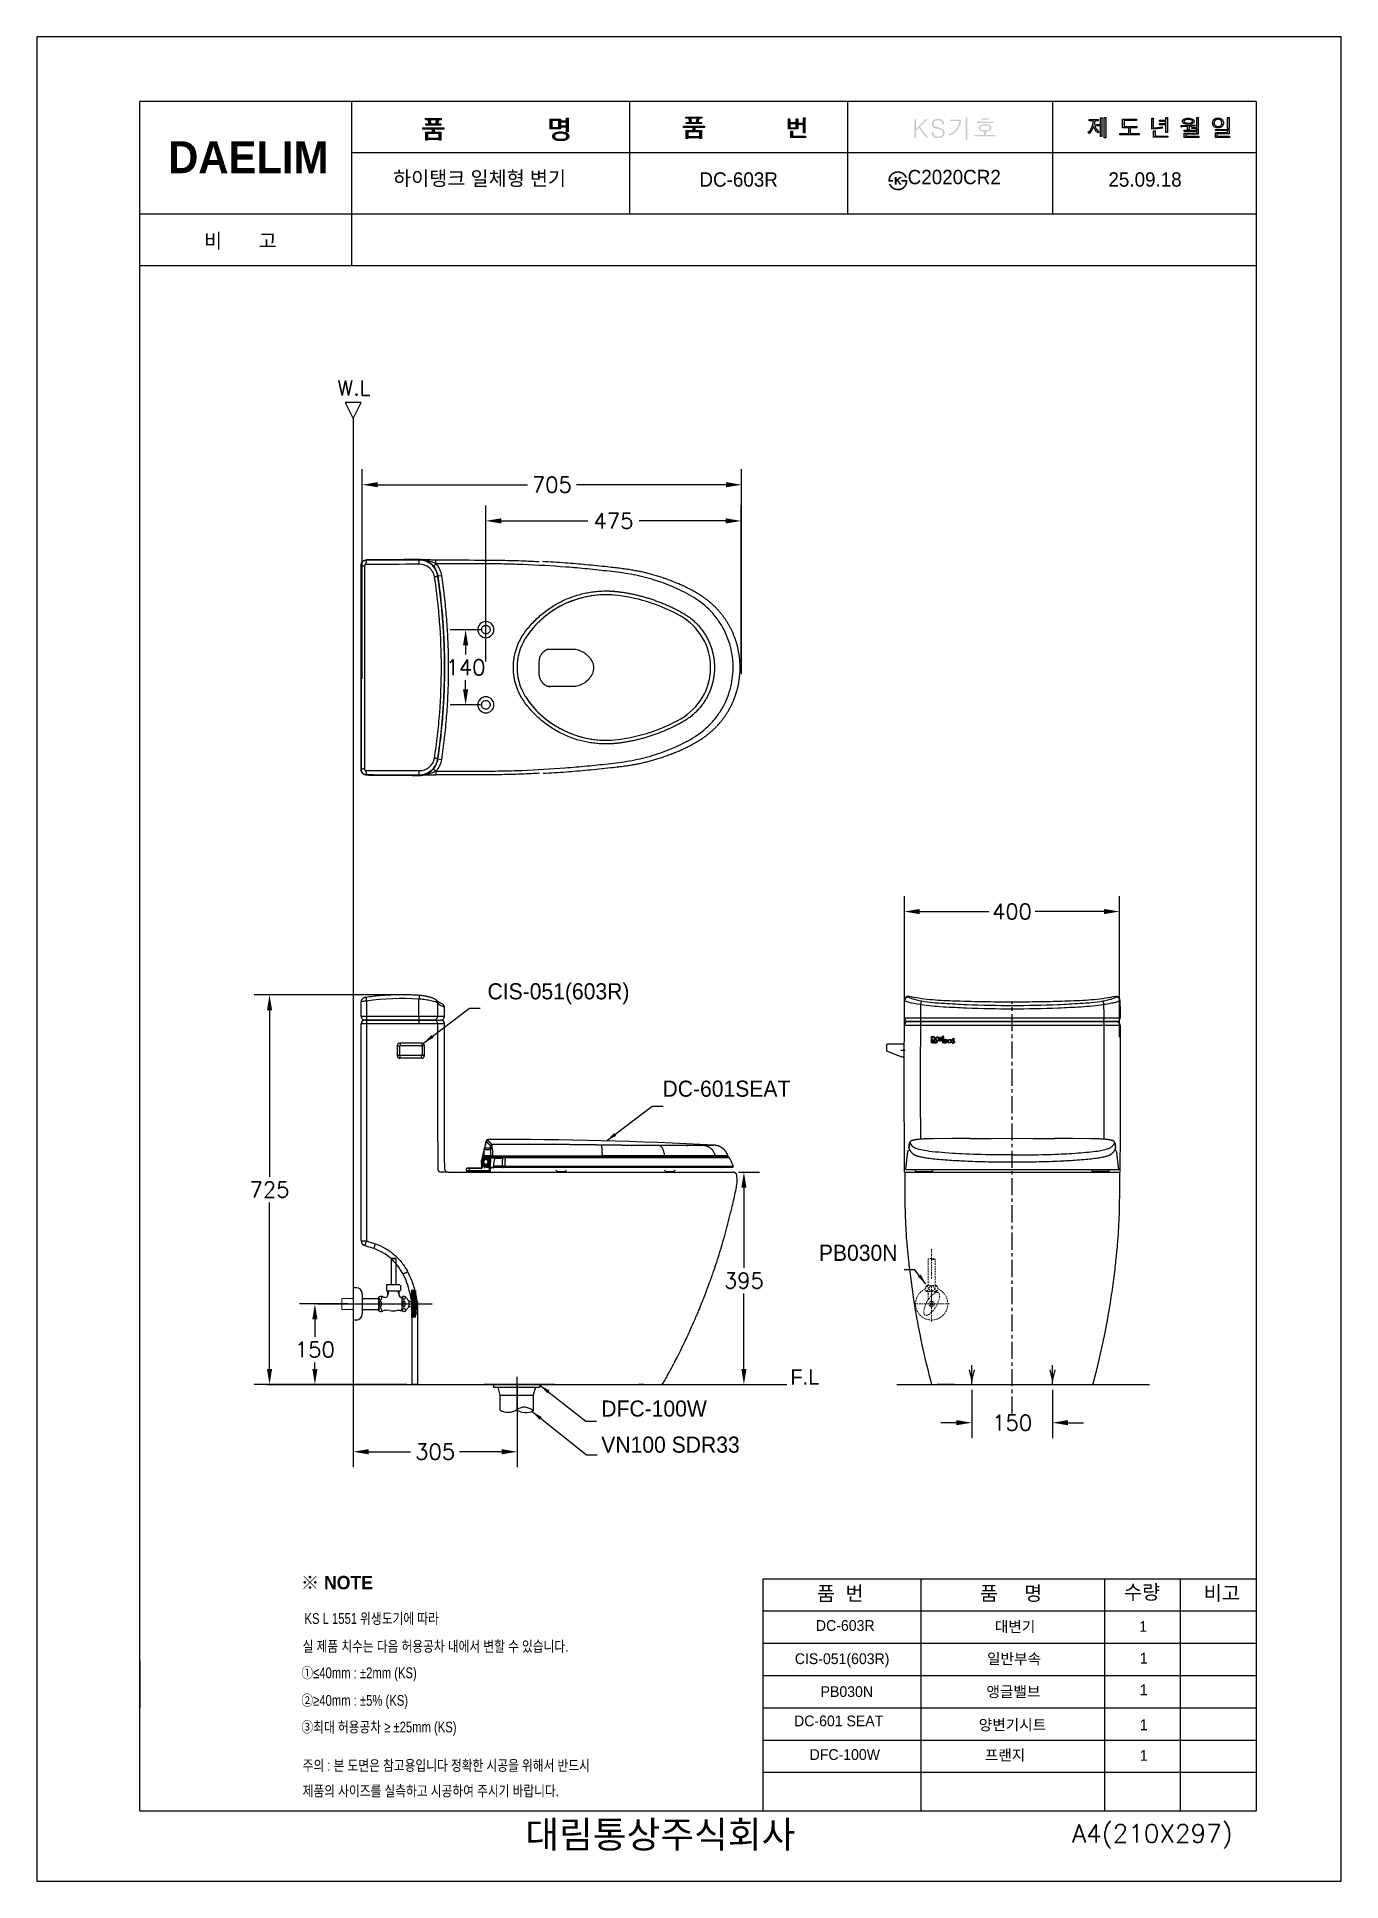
# Model space of a CAD drawing. Extents: x 60782 to 63207, y 58098 to 61529.
import ezdxf
from ezdxf.lldxf.tags import DXFTag

# ---------------------------------------------------------------- set-up
doc = ezdxf.new("R2010")
doc.units = 0
doc.header["$MEASUREMENT"] = 0
for name, pattern in [('AM_ISO02W050x2', [3.75, 3, -0.75]), ('AM_ISO08W050', [18, 12, -1.5, 3, -1.5]), ('CENTER', [50.8, 31.75, -6.35, 6.35, -6.35]), ('HIDDEN2', [4.7625, 3.175, -1.5875])]:
    doc.linetypes.add(name, pattern=pattern)
doc.layers.get('0').update_dxf_attribs({"linetype": 'CONTINUOUS'})
doc.layers.get('Defpoints').update_dxf_attribs({"linetype": 'CONTINUOUS'})
for name, color, linetype in [('1', 7, 'CONTINUOUS'), ('11', 7, 'CONTINUOUS'), ('2', 2, 'CONTINUOUS'), ('4', 3, 'CONTINUOUS'), ('Dim', 4, 'CONTINUOUS'), ('FAUCET', 4, 'CONTINUOUS'), ('LAYER_02', 7, 'CONTINUOUS'), ('LINE', 7, 'CONTINUOUS'), ('LINE @ 1 VP1', 7, 'CONTINUOUS'), ('LINE @ 1 VPModel', 7, 'CONTINUOUS'), ('MAIN', 7, 'CONTINUOUS'), ('Make2D$보임$선', 18, 'CONTINUOUS'), ('Make2D$보임$접선', 18, 'CONTINUOUS'), ('TEXT', 7, 'CONTINUOUS'), ('YA', 7, 'CONTINUOUS')]:
    doc.layers.add(name, color=color, linetype=linetype)
for name, color, linetype, lineweight in [('AM_4', 40, 'CONTINUOUS', 13), ('AM_6', 2, 'CONTINUOUS', 30), ('AM_7', 4, 'AM_ISO08W050', 0)]:
    doc.layers.add(name, color=color, linetype=linetype, lineweight=lineweight)
doc.styles.add('h', font='', dxfattribs={"height": 30})
doc.styles.add('MtXpl_', font='')
doc.styles.get("Standard").update_dxf_attribs({"font": 'txt.shx', "bigfont": 'ghs.shx'})
doc.styles.add('굴림', font='', dxfattribs={"height": 3.2})
doc.styles.add('스타일1', font='txt.shx', dxfattribs={"bigfont": 'ghs.shx'})
doc.styles.get('h').set_extended_font_data('Haansoft Batang')
doc.styles.get('MtXpl_').set_extended_font_data('Gulim', bold=True)
doc.styles.get('굴림').set_extended_font_data('Gulim')
tags = doc.linetypes.add('Amconstr', pattern=[9999, 9999, 0]).pattern_tags.tags
tags[6:7] = [DXFTag(74, 4), DXFTag(75, 0), DXFTag(340, '0'), DXFTag(46, 1.0), DXFTag(50, 0.0), DXFTag(44, 0.0), DXFTag(45, 0.0)]
tags[4:5] = [DXFTag(74, 4), DXFTag(75, 0), DXFTag(340, '0'), DXFTag(46, 1.0), DXFTag(50, 0.0), DXFTag(44, 0.0), DXFTag(45, 0.0)]
doc.dimstyles.new('AM_ISO', dxfattribs={"dimscale": 10, "dimtxt": 3.5, "dimasz": 2, "dimexe": 1, "dimexo": 1, "dimgap": 1, "dimtad": 1, "dimdec": 0, "dimdsep": 46, "dimtxsty": 'h', "dimcen": -0.3, "dimclrd": 256, "dimclre": 256, "dimclrt": 2, "dimadec": 0, "dimazin": 2, "dimtp": 0.1, "dimtm": 0.1, "dimtfac": 0.71, "dimtdec": 0, "dimtmove": 0, "dimatfit": 3, "dimfxl": 0, "dimlwd": -1, "dimlwe": -1, "dimarcsym": 0})
doc.dimstyles.new('SERIM', dxfattribs={"dimscale": 10, "dimtxt": 3, "dimasz": 2, "dimexe": 1, "dimexo": 1.5, "dimgap": 1, "dimtad": 1, "dimtoh": 1, "dimdec": 0, "dimdsep": 46, "dimtxsty": 'h', "dimcen": -0.3, "dimclrt": 2, "dimadec": 0, "dimazin": 0, "dimtfac": 1, "dimtdec": 0, "dimtmove": 1, "dimatfit": 3, "dimfxl": 0, "dimtolj": 1, "dimtzin": 0, "dimarcsym": 0})
doc.dimstyles.get("Standard").update_dxf_attribs({"dimtxt": 0.18, "dimasz": 0.18, "dimexe": 0.18, "dimexo": 0.0625, "dimgap": 0.09, "dimtad": 0, "dimtih": 1, "dimtoh": 1, "dimdec": 4, "dimzin": 0, "dimdsep": 46, "dimtxsty": 'Standard', "dimcen": 0.09, "dimadec": 0, "dimazin": 0, "dimtfac": 1, "dimtdec": 4, "dimtofl": 0, "dimtmove": 0, "dimatfit": 0, "dimfxl": 0, "dimtolj": 1, "dimtzin": 0, "dimarcsym": 0})

msp = doc.modelspace()

# ---------------------------------------------------------------- texts
at = {"color": 3, "style": '굴림', "width": 0.8}
for s, p in [('KS L 1551 위생도기에 따라', (61279.3, 58576.8)), ('실 제품 치수는 다음 허용공차 내에서 변할 수 있습니다.', (61275.9, 58525.1)), ('①≤40mm : ±2mm (KS)', (61273.6, 58475.8)), ('②≥40mm : ±5%%% (KS)', (61273.6, 58424.5)), ('③최대 허용공차 ≥ ±25mm (KS)', (61273.6, 58375))]:
    msp.add_text(s, height=20, dxfattribs=at).set_placement(p)
at = {"color": 1, "style": '굴림', "width": 0.8}
for s, p in [('주의 : 본 도면은 참고용입니다 정확한 시공을 위해서 반드시', (61275.9, 58303.5)), ('제품의 사이즈를 실측하고 시공하여 주시기 바랍니다.', (61275.9, 58256.1))]:
    msp.add_text(s, height=20, dxfattribs=at).set_placement(p)
at = {"layer": '2', "style": 'MtXpl_'}
msp.add_text('※ NOTE', height=25, dxfattribs=at).set_placement((61272.5, 58641.1))
at = {"layer": 'AM_6', "color": 0, "char_height": 30, "attachment_point": 4}
for s, insert in [('{\\fGulim|b0|i0|c129|p50;CIS-051(603R)}', (61619.7, 59748.9)), ('{\\fGulim|b0|i0|c129|p50;DC-601SEAT}', (61945.2, 59572.1)), ('{\\fGulim|b0|i0|c129|p50;PB030N}', (62236, 59266.8)), ('{\\fGulim|b0|i0|c129|p50;DFC-100W}', (61831.3, 58977.1)), ('{\\fGulim|b0|i0|c129|p50;VN100 SDR33}', (61831.3, 58910))]:
    msp.add_mtext(s, dxfattribs=dict(at, insert=insert))
at = {"layer": 'AM_6', "color": 0, "insert": (62182.9, 59050), "char_height": 28, "width": 71.921, "attachment_point": 1, "style": 'h'}
msp.add_mtext('F.L', dxfattribs=at)
at = {"layer": 'Dim', "color": 0, "attachment_point": 1, "style": '스타일1'}
for s, insert, char_height, width in [('{\\fGulim|b0|i0|c129|p50;   \\H0.79087x;하이탱크 일체형 변기}', (61407.3, 61278.8), 33.819, 702.697), ('{\\fGulim|b0|i0|c129|p50;   \\H0.79087x;DC-603R}', (61977, 61276.8), 33.819, 702.697), ('{\\fGulim|b0|i0|c129|p50;   \\H0.79087x;C2020CR2}', (62364.3, 61281.4), 33.819, 702.697), ('{\\fGulim|b0|i0|c129|p50;   \\H0.79087x;25.09.18}', (62737.6, 61276.8), 33.819, 702.697), ('{\\fGulim|b0|i0|c129|p50;DC-603R}', (62230.5, 58583.8), 20, 17), ('{\\fGulim|b0|i0|c129|p50;대변기}', (62563.3, 58581.7), 20, 147), ('{\\fGulim|b0|i0|c129|p50;CIS-051(603R)}', (62191.2, 58522), 20, 147), ('{\\fGulim|b0|i0|c129|p50;일반부속}', (62548.7, 58522), 20, 212), ('{\\fGulim|b0|i0|c129|p50;PB030N}', (62239.2, 58460.8), 20, 17), ('{\\fGulim|b0|i0|c129|p50;앵글밸브}', (62547.6, 58460.7), 20, 212), ('{\\fGulim|b0|i0|c129|p50;DC-601 SEAT}', (62189.9, 58406.3), 20, 239.458), ('{\\fGulim|b0|i0|c129|p50;양변기시트}', (62533.3, 58399), 20, 315), ('{\\fGulim|b0|i0|c129|p50;DFC-100W}', (62218.8, 58343.7), 20, 17), ('{\\fGulim|b0|i0|c129|p50;         프랜지}', (62479.1, 58342.7), 20, 212), ('{\\fGulim|b0|i0|c129|p50;       대림통상주식회사\\P}', (61563, 58210), 50, 1090)]:
    msp.add_mtext(s, dxfattribs=dict(at, insert=insert, char_height=char_height, width=width))
for s, insert, char_height in [('{\\fGulim|b0|i0|c129|p50;비       고}', (61092.4, 61162.8), 26.746), ('{\\fGulim|b0|i0|c129|p50;품  번}', (62232.3, 58646.8), 26.746), ('{\\fGulim|b0|i0|c129|p50;품     명}', (62535.5, 58647), 26.746), ('{\\fGulim|b0|i0|c129|p50;수량}', (62803.5, 58649.2), 26.746), ('{\\fGulim|b0|i0|c129|p50;비고}', (62951.8, 58647.3), 26.746), ('{\\fGulim|b0|i0|c129|p50;1\\P}', (62831.8, 58582.1), 20), ('{\\fGulim|b0|i0|c129|p50;1\\P}', (62832.8, 58523.1), 20), ('{\\fGulim|b0|i0|c129|p50;1\\P}', (62832.7, 58464.1), 20), ('{\\fGulim|b0|i0|c129|p50;1\\P}', (62832.8, 58399.1), 20), ('{\\fGulim|b0|i0|c129|p50;1\\P}', (62832.8, 58342.1), 20)]:
    msp.add_mtext(s, dxfattribs=dict(at, insert=insert, char_height=char_height))
at = {"layer": 'LAYER_02', "color": 0}
msp.add_text('W.L', height=27.99, dxfattribs=at).set_placement((61341.1, 60861.8))
at = {"layer": 'YA', "color": 7}
msp.add_text('A4(210X297)', height=33.819, dxfattribs=at).set_placement((62707, 58170))
at = {"layer": 'YA', "color": 7, "insert": (61025.8, 61334.6), "char_height": 59.437, "width": 290.871, "attachment_point": 1, "style": 'h'}
msp.add_mtext('{\\fHYGraphic-Medium|b1|i0|c129|p18;DAELIM}', dxfattribs=at)

# ---------------------------------------------------------------- blocks, each defined once
blk = doc.blocks.new('*D7')
at = {"layer": 'Defpoints', "color": 0}
for p in [(61298.7, 59172), (61369.8, 59172), (61369.8, 59022)]:
    blk.add_point(p, dxfattribs=at)
at = {"layer": 'Dim', "color": 0, "lineweight": -2}
for p, q in [((61359.8, 59172), (61269.9, 59172)), ((61298.7, 59143.2), (61298.7, 59111)), ((61298.7, 59050.8), (61298.7, 59063)), ((61359.8, 59022), (61269.9, 59022))]:
    blk.add_line(p, q, dxfattribs=at)
at = {"layer": 'Dim', "color": 0}
for points in [[(61293.9, 59143.2), (61303.5, 59143.2), (61298.7, 59172)], [(61293.9, 59050.8), (61303.5, 59050.8), (61298.7, 59022)]]:
    blk.add_solid(points, dxfattribs=at)
at = {"layer": 'Dim', "color": 0, "insert": (61298.7, 59087), "char_height": 28.8, "attachment_point": 5}
blk.add_mtext('\\A1;150', dxfattribs=at)
blk = doc.blocks.new('*D8')
at = {"layer": 'Defpoints', "color": 0}
for p in [(61369.8, 59034), (61674.8, 59034), (61674.8, 58897)]:
    blk.add_point(p, dxfattribs=at)
at = {"layer": 'Dim', "color": 0, "lineweight": -2}
for p, q in [((61369.8, 59024), (61369.8, 58868.2)), ((61674.8, 59024), (61674.8, 58868.2)), ((61398.6, 58897), (61476.7, 58897)), ((61646, 58897), (61567.9, 58897))]:
    blk.add_line(p, q, dxfattribs=at)
at = {"layer": 'Dim', "color": 0}
for points in [[(61398.6, 58901.8), (61398.6, 58892.2), (61369.8, 58897)], [(61646, 58901.8), (61646, 58892.2), (61674.8, 58897)]]:
    blk.add_solid(points, dxfattribs=at)
at = {"layer": 'Dim', "color": 0, "insert": (61522.3, 58897), "char_height": 28.8, "attachment_point": 5}
blk.add_mtext('\\A1;305', dxfattribs=at)
blk = doc.blocks.new('*D9')
at = {"layer": 'Defpoints', "color": 0}
for p in [(62520.6, 59022), (62670.6, 59022), (62670.6, 58951)]:
    blk.add_point(p, dxfattribs=at)
at = {"layer": 'Dim', "color": 0, "lineweight": -2}
for p, q in [((62520.6, 59012), (62520.6, 58922.2)), ((62670.6, 59012), (62670.6, 58922.2)), ((62491.8, 58951), (62463, 58951)), ((62699.4, 58951), (62728.2, 58951))]:
    blk.add_line(p, q, dxfattribs=at)
at = {"layer": 'Dim', "color": 0}
for points in [[(62491.8, 58955.8), (62491.8, 58946.2), (62520.6, 58951)], [(62699.4, 58955.8), (62699.4, 58946.2), (62670.6, 58951)]]:
    blk.add_solid(points, dxfattribs=at)
at = {"layer": 'Dim', "color": 0, "insert": (62595.6, 58951), "char_height": 28.8, "attachment_point": 5}
blk.add_mtext('\\A1;150', dxfattribs=at)
blk = doc.blocks.new('*D10')
at = {"layer": 'Defpoints', "color": 0}
for p in [(62795.3, 59901.8), (62394.9, 59656), (62795.3, 59658.2)]:
    blk.add_point(p, dxfattribs=at)
at = {"layer": 'Dim', "color": 0, "lineweight": -2}
for p, q in [((62394.9, 59666), (62394.9, 59930.6)), ((62795.3, 59668.2), (62795.3, 59930.6)), ((62423.7, 59901.8), (62551.9, 59901.8)), ((62766.5, 59901.8), (62638.3, 59901.8))]:
    blk.add_line(p, q, dxfattribs=at)
at = {"layer": 'Dim', "color": 0}
for points in [[(62423.7, 59906.6), (62423.7, 59897), (62394.9, 59901.8)], [(62766.5, 59906.6), (62766.5, 59897), (62795.3, 59901.8)]]:
    blk.add_solid(points, dxfattribs=at)
at = {"layer": 'Dim', "color": 0, "insert": (62595.1, 59901.8), "char_height": 28.8, "attachment_point": 5}
blk.add_mtext('\\A1;400', dxfattribs=at)
blk = doc.blocks.new('*D11')
at = {"layer": 'Defpoints', "color": 0}
for p in [(62076.5, 59417), (62076.5, 59022), (62096.6, 59022)]:
    blk.add_point(p, dxfattribs=at)
at = {"layer": 'Dim', "color": 0, "lineweight": -2}
for p, q in [((62086.5, 59417), (62125.4, 59417)), ((62096.6, 59388.2), (62096.6, 59239.3)), ((62096.6, 59050.8), (62096.6, 59191.3)), ((62086.5, 59022), (62125.4, 59022))]:
    blk.add_line(p, q, dxfattribs=at)
at = {"layer": 'Dim', "color": 0}
for points in [[(62091.8, 59388.2), (62101.4, 59388.2), (62096.6, 59417)], [(62091.8, 59050.8), (62101.4, 59050.8), (62096.6, 59022)]]:
    blk.add_solid(points, dxfattribs=at)
at = {"layer": 'Dim', "color": 0, "insert": (62096.6, 59215.3), "char_height": 28.8, "attachment_point": 5}
blk.add_mtext('\\A1;395', dxfattribs=at)
blk = doc.blocks.new('*D12')
at = {"layer": 'Defpoints', "color": 0}
for p in [(61459, 59747), (61214.3, 59022), (61479.8, 59022)]:
    blk.add_point(p, dxfattribs=at)
at = {"layer": 'Dim', "color": 0, "lineweight": -2}
for p, q in [((61449, 59747), (61185.5, 59747)), ((61214.3, 59718.2), (61214.3, 59408.5)), ((61214.3, 59050.8), (61214.3, 59360.5)), ((61469.8, 59022), (61185.5, 59022))]:
    blk.add_line(p, q, dxfattribs=at)
at = {"layer": 'Dim', "color": 0}
for points in [[(61209.5, 59718.2), (61219.1, 59718.2), (61214.3, 59747)], [(61209.5, 59050.8), (61219.1, 59050.8), (61214.3, 59022)]]:
    blk.add_solid(points, dxfattribs=at)
at = {"layer": 'Dim', "color": 0, "insert": (61214.3, 59384.5), "char_height": 28.8, "attachment_point": 5}
blk.add_mtext('\\A1;725', dxfattribs=at)
blk = doc.blocks.new('*D13')
at = {"layer": 'Defpoints', "color": 0}
for p in [(61616.5, 60628.4), (61616.5, 60356.9), (62091.5, 60356.9)]:
    blk.add_point(p, dxfattribs=at)
at = {"layer": 'Dim', "color": 0, "lineweight": -2}
for p, q in [((61616.5, 60366.9), (61616.5, 60657.2)), ((62091.5, 60366.9), (62091.5, 60657.2)), ((61645.3, 60628.4), (61806, 60628.4)), ((62062.7, 60628.4), (61902, 60628.4))]:
    blk.add_line(p, q, dxfattribs=at)
at = {"layer": 'Dim', "color": 0}
for points in [[(61645.3, 60633.2), (61645.3, 60623.6), (61616.5, 60628.4)], [(62062.7, 60633.2), (62062.7, 60623.6), (62091.5, 60628.4)]]:
    blk.add_solid(points, dxfattribs=at)
at = {"layer": 'Dim', "color": 0, "insert": (61854, 60628.4), "char_height": 28.8, "attachment_point": 5}
blk.add_mtext('\\A1;475', dxfattribs=at)
blk = doc.blocks.new('*D14')
at = {"layer": 'Defpoints', "color": 0}
for p in [(61386.7, 60695.7), (61386.7, 60324.5), (62092.2, 60334.1)]:
    blk.add_point(p, dxfattribs=at)
at = {"layer": 'Dim', "color": 0, "lineweight": -2}
for p, q in [((61386.7, 60334.5), (61386.7, 60724.5)), ((62092.2, 60344.1), (62092.2, 60724.5)), ((61415.5, 60695.7), (61693.9, 60695.7)), ((62063.4, 60695.7), (61785.1, 60695.7))]:
    blk.add_line(p, q, dxfattribs=at)
at = {"layer": 'Dim', "color": 0}
for points in [[(61415.5, 60700.5), (61415.5, 60690.9), (61386.7, 60695.7)], [(62063.4, 60700.5), (62063.4, 60690.9), (62092.2, 60695.7)]]:
    blk.add_solid(points, dxfattribs=at)
at = {"layer": 'Dim', "color": 0, "insert": (61739.5, 60695.7), "char_height": 28.8, "attachment_point": 5}
blk.add_mtext('\\A1;705', dxfattribs=at)
blk = doc.blocks.new('*D15')
at = {"layer": 'Defpoints', "color": 0}
for p in [(61616.5, 60426), (61579, 60286), (61616.5, 60286)]:
    blk.add_point(p, dxfattribs=at)
at = {"layer": 'Dim', "color": 0, "lineweight": -2}
for p, q in [((61606.5, 60426), (61550.2, 60426)), ((61579, 60397.2), (61579, 60380)), ((61579, 60314.8), (61579, 60332)), ((61606.5, 60286), (61550.2, 60286))]:
    blk.add_line(p, q, dxfattribs=at)
at = {"layer": 'Dim', "color": 0}
for points in [[(61574.2, 60397.2), (61583.8, 60397.2), (61579, 60426)], [(61574.2, 60314.8), (61583.8, 60314.8), (61579, 60286)]]:
    blk.add_solid(points, dxfattribs=at)
at = {"layer": 'Dim', "color": 0, "insert": (61579, 60356), "char_height": 28.8, "attachment_point": 5}
blk.add_mtext('\\A1;140', dxfattribs=at)
blk = doc.blocks.new('*U81')
at = {"layer": 'LINE @ 1 VP1', "linetype": 'Amconstr'}
h = blk.add_hatch(color=256, dxfattribs=at)
h.dxf.hatch_style = 1
h.paths.add_polyline_path([(62424.1, 61361.2), (62437.9, 61375.3), (62433.9, 61375.3), (62416.3, 61357.3), (62416.3, 61375.3), (62413.2, 61375.3), (62413.2, 61341.3), (62416.3, 61341.3), (62416.3, 61353.3), (62422, 61359.1), (62435.7, 61341.3), (62439.5, 61341.3)])
h.paths.add_polyline_path([(62450.5, 61363.6), (62450.2, 61364), (62450, 61364.4), (62449.8, 61364.9), (62449.6, 61365.3), (62449.5, 61365.8), (62449.4, 61367), (62449.5, 61367.7), (62449.6, 61368.4), (62449.7, 61369.1), (62449.9, 61369.7), (62450.2, 61370.3), (62450.6, 61370.8), (62451, 61371.3), (62451.4, 61371.7), (62452, 61372.1), (62452.5, 61372.4), (62453.2, 61372.7), (62453.9, 61373), (62455.5, 61373.3), (62457.2, 61373.4), (62459.1, 61373.3), (62460.7, 61372.9), (62461.4, 61372.6), (62462.1, 61372.3), (62462.8, 61371.9), (62463.3, 61371.4), (62463.9, 61370.9), (62464.3, 61370.3), (62464.7, 61369.7), (62465, 61369.1), (62465.2, 61368.3), (62465.4, 61367.6), (62465.6, 61365.9), (62468.8, 61365.9), (62468.6, 61368.2), (62468.4, 61369.2), (62468, 61370.2), (62467.6, 61371.1), (62467.1, 61372), (62466.4, 61372.7), (62465.7, 61373.4), (62465, 61374.1), (62464.1, 61374.6), (62463.2, 61375.1), (62462.2, 61375.5), (62459.9, 61376), (62457.4, 61376.1), (62454.9, 61376), (62452.7, 61375.5), (62451.7, 61375.2), (62450.8, 61374.7), (62449.9, 61374.2), (62449.1, 61373.6), (62448.4, 61373), (62447.8, 61372.3), (62447.3, 61371.5), (62446.9, 61370.7), (62446.6, 61369.9), (62446.3, 61369), (62446.2, 61368), (62446.2, 61367), (62446.3, 61365.2), (62446.5, 61364.3), (62446.7, 61363.5), (62447.1, 61362.8), (62447.4, 61362.1), (62447.9, 61361.5), (62448.5, 61361), (62449, 61360.5), (62449.7, 61360.1), (62451.2, 61359.2), (62455.5, 61357.8), (62458.7, 61357), (62462.4, 61355.9), (62463.7, 61355.2), (62464.3, 61354.9), (62464.7, 61354.6), (62465.2, 61354.2), (62465.6, 61353.7), (62465.9, 61353.2), (62466.2, 61352.6), (62466.4, 61352), (62466.5, 61351.3), (62466.6, 61349.8), (62466.6, 61349.1), (62466.5, 61348.3), (62466.3, 61347.7), (62466.1, 61347.1), (62465.7, 61346.5), (62465.4, 61345.9), (62464.9, 61345.4), (62464.4, 61345), (62463.8, 61344.5), (62463.1, 61344.2), (62462.4, 61343.8), (62461.7, 61343.6), (62460, 61343.2), (62458.1, 61343.1), (62456, 61343.3), (62454.1, 61343.7), (62453.2, 61344), (62452.4, 61344.4), (62451.7, 61344.9), (62451.1, 61345.4), (62450.5, 61346), (62450, 61346.6), (62449.6, 61347.3), (62449.2, 61348), (62449, 61348.8), (62448.8, 61349.7), (62448.6, 61351.6), (62445.4, 61351.6), (62445.4, 61351.3), (62445.6, 61348.9), (62445.9, 61347.7), (62446.2, 61346.7), (62446.7, 61345.7), (62447.2, 61344.8), (62447.9, 61344), (62448.6, 61343.2), (62449.5, 61342.5), (62450.5, 61342), (62451.5, 61341.5), (62452.6, 61341.1), (62455.2, 61340.5), (62458.1, 61340.4), (62460.7, 61340.5), (62462.9, 61341), (62464, 61341.4), (62464.9, 61341.9), (62465.8, 61342.4), (62466.6, 61343), (62467.4, 61343.7), (62468, 61344.5), (62468.5, 61345.3), (62469, 61346.1), (62469.3, 61347.1), (62469.6, 61348), (62469.7, 61349.1), (62469.7, 61350.2), (62469.6, 61352.1), (62469.4, 61353), (62469.1, 61353.8), (62468.7, 61354.6), (62468.3, 61355.3), (62467.8, 61356), (62467.2, 61356.6), (62466.5, 61357.1), (62465.8, 61357.6), (62464, 61358.6), (62461.8, 61359.4), (62459.1, 61360.2), (62455.1, 61361.1), (62453.7, 61361.6), (62452.5, 61362), (62451.5, 61362.6), (62451.1, 61362.9), (62450.8, 61363.2)])
h.paths.add_polyline_path([(62499.7, 61369.1), (62500.5, 61374.7), (62479.8, 61374.7), (62479.8, 61372.1), (62497.2, 61372.1), (62496.4, 61367.7), (62495.1, 61363.6), (62493.2, 61359.9), (62490.7, 61356.4), (62487.9, 61353.6), (62484.8, 61351.2), (62481.2, 61349.1), (62477.3, 61347.5), (62479.5, 61345), (62483.8, 61347.1), (62487.6, 61349.5), (62490.9, 61352.3), (62493.7, 61355.4), (62496.3, 61359.4), (62498.3, 61364)])
h.paths.add_polyline_path([(62512.1, 61377.2), (62512.2, 61377.8), (62512.4, 61378.2), (62512.6, 61378.4), (62512.6, 61378.5), (62512.6, 61378.6), (62512.6, 61378.6), (62512.6, 61378.7), (62512.6, 61378.7), (62512.6, 61378.7), (62512.6, 61378.7), (62512.6, 61378.7), (62512.6, 61378.7), (62512.6, 61378.7), (62512.6, 61378.8), (62512.6, 61378.8), (62512.5, 61378.8), (62512.4, 61378.8), (62512.1, 61378.9), (62511.2, 61378.9), (62509, 61378.9), (62509, 61337.5), (62512.1, 61337.5)])
h.paths.add_polyline_path([(62551.6, 61377.1), (62538.2, 61377.1), (62538.2, 61374.8), (62551.6, 61374.8)])
h.paths.add_polyline_path([(62560.5, 61371.2), (62529.2, 61371.2), (62529.2, 61368.8), (62560.5, 61368.8)])
h.paths.add_polyline_path([(62553.9, 61364.2), (62553, 61364.6), (62552.1, 61365), (62550, 61365.7), (62547.6, 61366.1), (62544.9, 61366.2), (62542.1, 61366.1), (62539.7, 61365.7), (62537.6, 61365), (62536.7, 61364.6), (62535.9, 61364.2), (62535.2, 61363.7), (62534.7, 61363.1), (62534.2, 61362.6), (62533.8, 61362), (62533.5, 61361.4), (62533.3, 61360.7), (62533.1, 61360), (62533.1, 61359.2), (62533.1, 61358.5), (62533.2, 61357.9), (62533.4, 61357.3), (62533.7, 61356.7), (62534, 61356.1), (62534.4, 61355.6), (62534.9, 61355.1), (62535.5, 61354.6), (62536.2, 61354.2), (62537, 61353.8), (62538.8, 61353.1), (62540.9, 61352.6), (62543.3, 61352.4), (62543.3, 61345.9), (62525.4, 61345.9), (62525.4, 61343.4), (62564.4, 61343.4), (62564.4, 61345.9), (62546.5, 61345.9), (62546.5, 61352.4), (62548.8, 61352.6), (62550.9, 61353.1), (62552.7, 61353.8), (62553.5, 61354.2), (62554.2, 61354.6), (62554.8, 61355.1), (62555.3, 61355.6), (62555.8, 61356.1), (62556.1, 61356.7), (62556.4, 61357.3), (62556.6, 61357.9), (62556.7, 61358.5), (62556.7, 61359.2), (62556.7, 61360), (62556.5, 61360.7), (62556.3, 61361.4), (62556, 61362), (62555.6, 61362.6), (62555.1, 61363.1), (62554.5, 61363.7)])
h.paths.add_polyline_path([(62540.9, 61363.5), (62542.8, 61363.7), (62544.9, 61363.8), (62547, 61363.7), (62548.8, 61363.5), (62550.3, 61363.1), (62551, 61362.9), (62551.6, 61362.6), (62552.1, 61362.3), (62552.5, 61362), (62552.9, 61361.6), (62553.2, 61361.2), (62553.5, 61360.7), (62553.6, 61360.3), (62553.7, 61359.8), (62553.8, 61359.2), (62553.7, 61358.7), (62553.6, 61358.2), (62553.5, 61357.8), (62553.2, 61357.3), (62552.9, 61356.9), (62552.5, 61356.6), (62552.1, 61356.2), (62551.6, 61355.9), (62551, 61355.6), (62550.3, 61355.4), (62548.8, 61355), (62547, 61354.7), (62544.9, 61354.7), (62542.8, 61354.7), (62540.9, 61355), (62539.4, 61355.4), (62538.7, 61355.6), (62538.1, 61355.9), (62537.6, 61356.2), (62537.2, 61356.6), (62536.8, 61356.9), (62536.6, 61357.3), (62536.3, 61357.8), (62536.2, 61358.2), (62536.1, 61358.7), (62536, 61359.2), (62536.1, 61359.8), (62536.2, 61360.3), (62536.3, 61360.7), (62536.6, 61361.2), (62536.8, 61361.6), (62537.2, 61362), (62537.6, 61362.3), (62538.1, 61362.6), (62538.7, 61362.9), (62539.4, 61363.1)], flags=16)
h.paths.add_polyline_path([(62755.6, 61374.8), (62738.4, 61374.8), (62738.4, 61372.5), (62746.1, 61372.5), (62745.9, 61369), (62745.4, 61365.6), (62744.5, 61362.4), (62743.3, 61359.4), (62741.9, 61356.8), (62740.3, 61354.6), (62738.5, 61352.7), (62736.4, 61351.2), (62738.4, 61349), (62741.3, 61352), (62743.7, 61355.2), (62745.7, 61358.7), (62747.1, 61362.4), (62747.4, 61360.8), (62748, 61359.2), (62748.9, 61357.4), (62750, 61355.6), (62752.3, 61352.7), (62754.9, 61350.2), (62757, 61352.3), (62755, 61353.7), (62753.3, 61355.5), (62751.8, 61357.6), (62750.5, 61360), (62749.5, 61362.9), (62748.9, 61366), (62748.7, 61369.2), (62748.9, 61372.5), (62755.6, 61372.5)])
h.paths.add_polyline_path([(62762.4, 61376.5), (62762.5, 61377), (62762.6, 61377.3), (62762.7, 61377.5), (62762.8, 61377.6), (62762.8, 61377.7), (62762.8, 61377.7), (62762.8, 61377.7), (62762.8, 61377.8), (62762.8, 61377.8), (62762.8, 61377.8), (62762.8, 61377.8), (62762.7, 61377.8), (62762.7, 61377.8), (62762.6, 61377.9), (62762.4, 61377.9), (62761.6, 61378), (62759.5, 61378), (62759.5, 61365.5), (62753.1, 61365.5), (62753.1, 61363.3), (62759.5, 61363.3), (62759.5, 61343.1), (62762.4, 61343.1)])
h.paths.add_polyline_path([(62769.6, 61377.4), (62769.6, 61377.7), (62769.8, 61377.9), (62769.8, 61378.1), (62769.9, 61378.3), (62769.9, 61378.4), (62769.9, 61378.4), (62769.9, 61378.4), (62769.9, 61378.5), (62769.9, 61378.5), (62769.9, 61378.5), (62769.9, 61378.5), (62769.9, 61378.5), (62769.8, 61378.5), (62769.8, 61378.5), (62769.8, 61378.6), (62769.7, 61378.6), (62769.6, 61378.6), (62769.3, 61378.7), (62769, 61378.7), (62766.7, 61378.7), (62766.7, 61341), (62769.6, 61341)])
h.paths.add_polyline_path([(62826.5, 61375.6), (62800.8, 61375.6), (62800.8, 61359.5), (62812.3, 61359.5), (62812.3, 61348.7), (62795.9, 61348.7), (62795.9, 61346.4), (62831.4, 61346.4), (62831.4, 61348.7), (62815.1, 61348.7), (62815.1, 61359.5), (62827.1, 61359.5), (62827.1, 61361.9), (62803.7, 61361.9), (62803.7, 61373.3), (62826.5, 61373.3)])
h.paths.add_polyline_path([(62857.7, 61375.9), (62857.8, 61376.5), (62858, 61376.9), (62858.1, 61377.2), (62858.1, 61377.2), (62858.1, 61377.3), (62858.1, 61377.4), (62858.1, 61377.4), (62858.1, 61377.5), (62858.1, 61377.5), (62858.1, 61377.5), (62858, 61377.5), (62858, 61377.6), (62858, 61377.6), (62858, 61377.6), (62857.9, 61377.6), (62857.7, 61377.7), (62857.6, 61377.7), (62856.7, 61377.8), (62854.9, 61377.8), (62854.9, 61357.2), (62866.5, 61357.7), (62874.9, 61359), (62874.6, 61361.5), (62866, 61360), (62857.7, 61359.5)])
h.paths.add_polyline_path([(62884.2, 61377.4), (62884.3, 61377.7), (62884.4, 61378), (62884.5, 61378.2), (62884.5, 61378.3), (62884.5, 61378.4), (62884.5, 61378.4), (62884.5, 61378.4), (62884.5, 61378.5), (62884.5, 61378.5), (62884.5, 61378.5), (62884.5, 61378.5), (62884.5, 61378.5), (62884.5, 61378.5), (62884.5, 61378.5), (62884.4, 61378.6), (62884.3, 61378.6), (62884.2, 61378.6), (62884, 61378.7), (62883.6, 61378.7), (62881.4, 61378.7), (62881.4, 61373.9), (62869.5, 61373.9), (62869.5, 61371.6), (62881.4, 61371.6), (62881.4, 61367.6), (62869.5, 61367.6), (62869.5, 61365.2), (62881.4, 61365.2), (62881.4, 61350.9), (62884.2, 61350.9)])
h.paths.add_polyline_path([(62861.1, 61352.6), (62861.1, 61352.9), (62861.3, 61353.2), (62861.3, 61353.4), (62861.4, 61353.5), (62861.4, 61353.6), (62861.4, 61353.6), (62861.4, 61353.6), (62861.4, 61353.6), (62861.4, 61353.6), (62861.4, 61353.6), (62861.4, 61353.7), (62861.4, 61353.7), (62861.3, 61353.7), (62861.3, 61353.7), (62861.2, 61353.8), (62861.1, 61353.8), (62860.4, 61353.8), (62858.3, 61353.8), (62858.3, 61342), (62885.1, 61342), (62885.1, 61344.3), (62861.1, 61344.3)])
h.paths.add_polyline_path([(62933, 61369.6), (62933.3, 61370.1), (62933.5, 61370.6), (62933.7, 61371.2), (62933.7, 61371.8), (62933.7, 61372.3), (62933.5, 61372.9), (62933.3, 61373.5), (62933, 61374), (62932.6, 61374.5), (62932.2, 61374.9), (62931.6, 61375.3), (62931, 61375.7), (62929.4, 61376.5), (62927.5, 61377), (62925.4, 61377.3), (62923, 61377.4), (62920.5, 61377.3), (62918.3, 61377), (62916.5, 61376.5), (62914.8, 61375.7), (62914.2, 61375.3), (62913.7, 61374.9), (62913.2, 61374.5), (62912.9, 61374), (62912.6, 61373.5), (62912.4, 61372.9), (62912.2, 61372.3), (62912.2, 61371.8), (62912.2, 61371.2), (62912.4, 61370.6), (62912.6, 61370.1), (62912.9, 61369.6), (62913.2, 61369.1), (62913.7, 61368.7), (62914.2, 61368.2), (62914.8, 61367.8), (62915.6, 61367.4), (62916.5, 61367.1), (62918.3, 61366.6), (62920.5, 61366.2), (62923, 61366.1), (62925.4, 61366.2), (62927.5, 61366.6), (62929.4, 61367.1), (62930.2, 61367.4), (62931, 61367.8), (62931.6, 61368.2), (62932.2, 61368.7), (62932.6, 61369.1)])
h.paths.add_polyline_path([(62929.7, 61369.8), (62929.3, 61369.5), (62928.9, 61369.3), (62927.7, 61368.9), (62926.3, 61368.5), (62923, 61368.3), (62919.6, 61368.5), (62918.2, 61368.9), (62917, 61369.3), (62916.5, 61369.5), (62916.1, 61369.8), (62915.8, 61370.1), (62915.5, 61370.4), (62915.3, 61370.7), (62915.2, 61371), (62915.1, 61371.2), (62915.1, 61371.4), (62915, 61371.8), (62915.1, 61372.1), (62915.2, 61372.5), (62915.3, 61372.8), (62915.5, 61373.2), (62915.8, 61373.5), (62916.1, 61373.7), (62916.5, 61374), (62917, 61374.2), (62918.2, 61374.7), (62919.6, 61375), (62923, 61375.3), (62926.3, 61375), (62927.7, 61374.7), (62928.9, 61374.2), (62929.3, 61374), (62929.7, 61373.7), (62930.1, 61373.5), (62930.4, 61373.2), (62930.6, 61372.8), (62930.7, 61372.5), (62930.8, 61372.3), (62930.8, 61372.1), (62930.9, 61371.8), (62930.8, 61371.4), (62930.8, 61371.2), (62930.7, 61371), (62930.7, 61370.9), (62930.6, 61370.7), (62930.4, 61370.4), (62930.1, 61370.1)], flags=16)
h.paths.add_polyline_path([(62935.3, 61362.8), (62935, 61365.1), (62920.1, 61364), (62909.5, 61363.8), (62909.9, 61361.8), (62909.9, 61361.4), (62910, 61361.1), (62910.1, 61361), (62910.1, 61360.9), (62910.1, 61360.9), (62910.1, 61360.8), (62910.2, 61360.8), (62910.2, 61360.8), (62910.2, 61360.8), (62910.2, 61360.8), (62910.2, 61360.8), (62910.2, 61360.8), (62910.3, 61360.8), (62910.3, 61360.8), (62910.3, 61360.8), (62910.4, 61360.9), (62910.5, 61361), (62910.7, 61361.1), (62911, 61361.4), (62911.3, 61361.5), (62921.6, 61361.8), (62921.6, 61355.9), (62924.4, 61355.9), (62924.4, 61361.9), (62929.8, 61362.3)])
at = {"layer": 'LINE @ 1 VPModel', "linetype": 'Amconstr'}
h = blk.add_hatch(color=256, dxfattribs=at)
h.dxf.hatch_style = 1
h.paths.add_polyline_path([(62424.1, 61361.2), (62437.9, 61375.3), (62433.9, 61375.3), (62416.3, 61357.3), (62416.3, 61375.3), (62413.2, 61375.3), (62413.2, 61341.3), (62416.3, 61341.3), (62416.3, 61353.3), (62422, 61359.1), (62435.7, 61341.3), (62439.5, 61341.3)])
h.paths.add_polyline_path([(62450.5, 61363.6), (62450.2, 61364), (62450, 61364.4), (62449.8, 61364.9), (62449.6, 61365.3), (62449.5, 61365.8), (62449.4, 61367), (62449.5, 61367.7), (62449.6, 61368.4), (62449.7, 61369.1), (62449.9, 61369.7), (62450.2, 61370.3), (62450.6, 61370.8), (62451, 61371.3), (62451.4, 61371.7), (62452, 61372.1), (62452.5, 61372.4), (62453.2, 61372.7), (62453.9, 61373), (62455.5, 61373.3), (62457.2, 61373.4), (62459.1, 61373.3), (62460.7, 61372.9), (62461.4, 61372.6), (62462.1, 61372.3), (62462.8, 61371.9), (62463.3, 61371.4), (62463.9, 61370.9), (62464.3, 61370.3), (62464.7, 61369.7), (62465, 61369.1), (62465.2, 61368.3), (62465.4, 61367.6), (62465.6, 61365.9), (62468.8, 61365.9), (62468.6, 61368.2), (62468.4, 61369.2), (62468, 61370.2), (62467.6, 61371.1), (62467.1, 61372), (62466.4, 61372.7), (62465.7, 61373.4), (62465, 61374.1), (62464.1, 61374.6), (62463.2, 61375.1), (62462.2, 61375.5), (62459.9, 61376), (62457.4, 61376.1), (62454.9, 61376), (62452.7, 61375.5), (62451.7, 61375.2), (62450.8, 61374.7), (62449.9, 61374.2), (62449.1, 61373.6), (62448.4, 61373), (62447.8, 61372.3), (62447.3, 61371.5), (62446.9, 61370.7), (62446.6, 61369.9), (62446.3, 61369), (62446.2, 61368), (62446.2, 61367), (62446.3, 61365.2), (62446.5, 61364.3), (62446.7, 61363.5), (62447.1, 61362.8), (62447.4, 61362.1), (62447.9, 61361.5), (62448.5, 61361), (62449, 61360.5), (62449.7, 61360.1), (62451.2, 61359.2), (62455.5, 61357.8), (62458.7, 61357), (62462.4, 61355.9), (62463.7, 61355.2), (62464.3, 61354.9), (62464.7, 61354.6), (62465.2, 61354.2), (62465.6, 61353.7), (62465.9, 61353.2), (62466.2, 61352.6), (62466.4, 61352), (62466.5, 61351.3), (62466.6, 61349.8), (62466.6, 61349.1), (62466.5, 61348.3), (62466.3, 61347.7), (62466.1, 61347.1), (62465.7, 61346.5), (62465.4, 61345.9), (62464.9, 61345.4), (62464.4, 61345), (62463.8, 61344.5), (62463.1, 61344.2), (62462.4, 61343.8), (62461.7, 61343.6), (62460, 61343.2), (62458.1, 61343.1), (62456, 61343.3), (62454.1, 61343.7), (62453.2, 61344), (62452.4, 61344.4), (62451.7, 61344.9), (62451.1, 61345.4), (62450.5, 61346), (62450, 61346.6), (62449.6, 61347.3), (62449.2, 61348), (62449, 61348.8), (62448.8, 61349.7), (62448.6, 61351.6), (62445.4, 61351.6), (62445.4, 61351.3), (62445.6, 61348.9), (62445.9, 61347.7), (62446.2, 61346.7), (62446.7, 61345.7), (62447.2, 61344.8), (62447.9, 61344), (62448.6, 61343.2), (62449.5, 61342.5), (62450.5, 61342), (62451.5, 61341.5), (62452.6, 61341.1), (62455.2, 61340.5), (62458.1, 61340.4), (62460.7, 61340.5), (62462.9, 61341), (62464, 61341.4), (62464.9, 61341.9), (62465.8, 61342.4), (62466.6, 61343), (62467.4, 61343.7), (62468, 61344.5), (62468.5, 61345.3), (62469, 61346.1), (62469.3, 61347.1), (62469.6, 61348), (62469.7, 61349.1), (62469.7, 61350.2), (62469.6, 61352.1), (62469.4, 61353), (62469.1, 61353.8), (62468.7, 61354.6), (62468.3, 61355.3), (62467.8, 61356), (62467.2, 61356.6), (62466.5, 61357.1), (62465.8, 61357.6), (62464, 61358.6), (62461.8, 61359.4), (62459.1, 61360.2), (62455.1, 61361.1), (62453.7, 61361.6), (62452.5, 61362), (62451.5, 61362.6), (62451.1, 61362.9), (62450.8, 61363.2)])
h.paths.add_polyline_path([(62499.7, 61369.1), (62500.5, 61374.7), (62479.8, 61374.7), (62479.8, 61372.1), (62497.2, 61372.1), (62496.4, 61367.7), (62495.1, 61363.6), (62493.2, 61359.9), (62490.7, 61356.4), (62487.9, 61353.6), (62484.8, 61351.2), (62481.2, 61349.1), (62477.3, 61347.5), (62479.5, 61345), (62483.8, 61347.1), (62487.6, 61349.5), (62490.9, 61352.3), (62493.7, 61355.4), (62496.3, 61359.4), (62498.3, 61364)])
h.paths.add_polyline_path([(62512.1, 61377.2), (62512.2, 61377.8), (62512.4, 61378.2), (62512.6, 61378.4), (62512.6, 61378.5), (62512.6, 61378.6), (62512.6, 61378.6), (62512.6, 61378.7), (62512.6, 61378.7), (62512.6, 61378.7), (62512.6, 61378.7), (62512.6, 61378.7), (62512.6, 61378.7), (62512.6, 61378.7), (62512.6, 61378.8), (62512.6, 61378.8), (62512.5, 61378.8), (62512.4, 61378.8), (62512.1, 61378.9), (62511.2, 61378.9), (62509, 61378.9), (62509, 61337.5), (62512.1, 61337.5)])
h.paths.add_polyline_path([(62551.6, 61377.1), (62538.2, 61377.1), (62538.2, 61374.8), (62551.6, 61374.8)])
h.paths.add_polyline_path([(62560.5, 61371.2), (62529.2, 61371.2), (62529.2, 61368.8), (62560.5, 61368.8)])
h.paths.add_polyline_path([(62553.9, 61364.2), (62553, 61364.6), (62552.1, 61365), (62550, 61365.7), (62547.6, 61366.1), (62544.9, 61366.2), (62542.1, 61366.1), (62539.7, 61365.7), (62537.6, 61365), (62536.7, 61364.6), (62535.9, 61364.2), (62535.2, 61363.7), (62534.7, 61363.1), (62534.2, 61362.6), (62533.8, 61362), (62533.5, 61361.4), (62533.3, 61360.7), (62533.1, 61360), (62533.1, 61359.2), (62533.1, 61358.5), (62533.2, 61357.9), (62533.4, 61357.3), (62533.7, 61356.7), (62534, 61356.1), (62534.4, 61355.6), (62534.9, 61355.1), (62535.5, 61354.6), (62536.2, 61354.2), (62537, 61353.8), (62538.8, 61353.1), (62540.9, 61352.6), (62543.3, 61352.4), (62543.3, 61345.9), (62525.4, 61345.9), (62525.4, 61343.4), (62564.4, 61343.4), (62564.4, 61345.9), (62546.5, 61345.9), (62546.5, 61352.4), (62548.8, 61352.6), (62550.9, 61353.1), (62552.7, 61353.8), (62553.5, 61354.2), (62554.2, 61354.6), (62554.8, 61355.1), (62555.3, 61355.6), (62555.8, 61356.1), (62556.1, 61356.7), (62556.4, 61357.3), (62556.6, 61357.9), (62556.7, 61358.5), (62556.7, 61359.2), (62556.7, 61360), (62556.5, 61360.7), (62556.3, 61361.4), (62556, 61362), (62555.6, 61362.6), (62555.1, 61363.1), (62554.5, 61363.7)])
h.paths.add_polyline_path([(62540.9, 61363.5), (62542.8, 61363.7), (62544.9, 61363.8), (62547, 61363.7), (62548.8, 61363.5), (62550.3, 61363.1), (62551, 61362.9), (62551.6, 61362.6), (62552.1, 61362.3), (62552.5, 61362), (62552.9, 61361.6), (62553.2, 61361.2), (62553.5, 61360.7), (62553.6, 61360.3), (62553.7, 61359.8), (62553.8, 61359.2), (62553.7, 61358.7), (62553.6, 61358.2), (62553.5, 61357.8), (62553.2, 61357.3), (62552.9, 61356.9), (62552.5, 61356.6), (62552.1, 61356.2), (62551.6, 61355.9), (62551, 61355.6), (62550.3, 61355.4), (62548.8, 61355), (62547, 61354.7), (62544.9, 61354.7), (62542.8, 61354.7), (62540.9, 61355), (62539.4, 61355.4), (62538.7, 61355.6), (62538.1, 61355.9), (62537.6, 61356.2), (62537.2, 61356.6), (62536.8, 61356.9), (62536.6, 61357.3), (62536.3, 61357.8), (62536.2, 61358.2), (62536.1, 61358.7), (62536, 61359.2), (62536.1, 61359.8), (62536.2, 61360.3), (62536.3, 61360.7), (62536.6, 61361.2), (62536.8, 61361.6), (62537.2, 61362), (62537.6, 61362.3), (62538.1, 61362.6), (62538.7, 61362.9), (62539.4, 61363.1)], flags=16)
h.paths.add_polyline_path([(62755.6, 61374.8), (62738.4, 61374.8), (62738.4, 61372.5), (62746.1, 61372.5), (62745.9, 61369), (62745.4, 61365.6), (62744.5, 61362.4), (62743.3, 61359.4), (62741.9, 61356.8), (62740.3, 61354.6), (62738.5, 61352.7), (62736.4, 61351.2), (62738.4, 61349), (62741.3, 61352), (62743.7, 61355.2), (62745.7, 61358.7), (62747.1, 61362.4), (62747.4, 61360.8), (62748, 61359.2), (62748.9, 61357.4), (62750, 61355.6), (62752.3, 61352.7), (62754.9, 61350.2), (62757, 61352.3), (62755, 61353.7), (62753.3, 61355.5), (62751.8, 61357.6), (62750.5, 61360), (62749.5, 61362.9), (62748.9, 61366), (62748.7, 61369.2), (62748.9, 61372.5), (62755.6, 61372.5)])
h.paths.add_polyline_path([(62762.4, 61376.5), (62762.5, 61377), (62762.6, 61377.3), (62762.7, 61377.5), (62762.8, 61377.6), (62762.8, 61377.7), (62762.8, 61377.7), (62762.8, 61377.7), (62762.8, 61377.8), (62762.8, 61377.8), (62762.8, 61377.8), (62762.8, 61377.8), (62762.7, 61377.8), (62762.7, 61377.8), (62762.6, 61377.9), (62762.4, 61377.9), (62761.6, 61378), (62759.5, 61378), (62759.5, 61365.5), (62753.1, 61365.5), (62753.1, 61363.3), (62759.5, 61363.3), (62759.5, 61343.1), (62762.4, 61343.1)])
h.paths.add_polyline_path([(62769.6, 61377.4), (62769.6, 61377.7), (62769.8, 61377.9), (62769.8, 61378.1), (62769.9, 61378.3), (62769.9, 61378.4), (62769.9, 61378.4), (62769.9, 61378.4), (62769.9, 61378.5), (62769.9, 61378.5), (62769.9, 61378.5), (62769.9, 61378.5), (62769.9, 61378.5), (62769.8, 61378.5), (62769.8, 61378.5), (62769.8, 61378.6), (62769.7, 61378.6), (62769.6, 61378.6), (62769.3, 61378.7), (62769, 61378.7), (62766.7, 61378.7), (62766.7, 61341), (62769.6, 61341)])
h.paths.add_polyline_path([(62826.5, 61375.6), (62800.8, 61375.6), (62800.8, 61359.5), (62812.3, 61359.5), (62812.3, 61348.7), (62795.9, 61348.7), (62795.9, 61346.4), (62831.4, 61346.4), (62831.4, 61348.7), (62815.1, 61348.7), (62815.1, 61359.5), (62827.1, 61359.5), (62827.1, 61361.9), (62803.7, 61361.9), (62803.7, 61373.3), (62826.5, 61373.3)])
h.paths.add_polyline_path([(62857.7, 61375.9), (62857.8, 61376.5), (62858, 61376.9), (62858.1, 61377.2), (62858.1, 61377.2), (62858.1, 61377.3), (62858.1, 61377.4), (62858.1, 61377.4), (62858.1, 61377.5), (62858.1, 61377.5), (62858.1, 61377.5), (62858, 61377.5), (62858, 61377.6), (62858, 61377.6), (62858, 61377.6), (62857.9, 61377.6), (62857.7, 61377.7), (62857.6, 61377.7), (62856.7, 61377.8), (62854.9, 61377.8), (62854.9, 61357.2), (62866.5, 61357.7), (62874.9, 61359), (62874.6, 61361.5), (62866, 61360), (62857.7, 61359.5)])
h.paths.add_polyline_path([(62884.2, 61377.4), (62884.3, 61377.7), (62884.4, 61378), (62884.5, 61378.2), (62884.5, 61378.3), (62884.5, 61378.4), (62884.5, 61378.4), (62884.5, 61378.4), (62884.5, 61378.5), (62884.5, 61378.5), (62884.5, 61378.5), (62884.5, 61378.5), (62884.5, 61378.5), (62884.5, 61378.5), (62884.5, 61378.5), (62884.4, 61378.6), (62884.3, 61378.6), (62884.2, 61378.6), (62884, 61378.7), (62883.6, 61378.7), (62881.4, 61378.7), (62881.4, 61373.9), (62869.5, 61373.9), (62869.5, 61371.6), (62881.4, 61371.6), (62881.4, 61367.6), (62869.5, 61367.6), (62869.5, 61365.2), (62881.4, 61365.2), (62881.4, 61350.9), (62884.2, 61350.9)])
h.paths.add_polyline_path([(62861.1, 61352.6), (62861.1, 61352.9), (62861.3, 61353.2), (62861.3, 61353.4), (62861.4, 61353.5), (62861.4, 61353.6), (62861.4, 61353.6), (62861.4, 61353.6), (62861.4, 61353.6), (62861.4, 61353.6), (62861.4, 61353.6), (62861.4, 61353.7), (62861.4, 61353.7), (62861.3, 61353.7), (62861.3, 61353.7), (62861.2, 61353.8), (62861.1, 61353.8), (62860.4, 61353.8), (62858.3, 61353.8), (62858.3, 61342), (62885.1, 61342), (62885.1, 61344.3), (62861.1, 61344.3)])
h.paths.add_polyline_path([(62933, 61369.6), (62933.3, 61370.1), (62933.5, 61370.6), (62933.7, 61371.2), (62933.7, 61371.8), (62933.7, 61372.3), (62933.5, 61372.9), (62933.3, 61373.5), (62933, 61374), (62932.6, 61374.5), (62932.2, 61374.9), (62931.6, 61375.3), (62931, 61375.7), (62929.4, 61376.5), (62927.5, 61377), (62925.4, 61377.3), (62923, 61377.4), (62920.5, 61377.3), (62918.3, 61377), (62916.5, 61376.5), (62914.8, 61375.7), (62914.2, 61375.3), (62913.7, 61374.9), (62913.2, 61374.5), (62912.9, 61374), (62912.6, 61373.5), (62912.4, 61372.9), (62912.2, 61372.3), (62912.2, 61371.8), (62912.2, 61371.2), (62912.4, 61370.6), (62912.6, 61370.1), (62912.9, 61369.6), (62913.2, 61369.1), (62913.7, 61368.7), (62914.2, 61368.2), (62914.8, 61367.8), (62915.6, 61367.4), (62916.5, 61367.1), (62918.3, 61366.6), (62920.5, 61366.2), (62923, 61366.1), (62925.4, 61366.2), (62927.5, 61366.6), (62929.4, 61367.1), (62930.2, 61367.4), (62931, 61367.8), (62931.6, 61368.2), (62932.2, 61368.7), (62932.6, 61369.1)])
h.paths.add_polyline_path([(62929.7, 61369.8), (62929.3, 61369.5), (62928.9, 61369.3), (62927.7, 61368.9), (62926.3, 61368.5), (62923, 61368.3), (62919.6, 61368.5), (62918.2, 61368.9), (62917, 61369.3), (62916.5, 61369.5), (62916.1, 61369.8), (62915.8, 61370.1), (62915.5, 61370.4), (62915.3, 61370.7), (62915.2, 61371), (62915.1, 61371.2), (62915.1, 61371.4), (62915, 61371.8), (62915.1, 61372.1), (62915.2, 61372.5), (62915.3, 61372.8), (62915.5, 61373.2), (62915.8, 61373.5), (62916.1, 61373.7), (62916.5, 61374), (62917, 61374.2), (62918.2, 61374.7), (62919.6, 61375), (62923, 61375.3), (62926.3, 61375), (62927.7, 61374.7), (62928.9, 61374.2), (62929.3, 61374), (62929.7, 61373.7), (62930.1, 61373.5), (62930.4, 61373.2), (62930.6, 61372.8), (62930.7, 61372.5), (62930.8, 61372.3), (62930.8, 61372.1), (62930.9, 61371.8), (62930.8, 61371.4), (62930.8, 61371.2), (62930.7, 61371), (62930.7, 61370.9), (62930.6, 61370.7), (62930.4, 61370.4), (62930.1, 61370.1)], flags=16)
h.paths.add_polyline_path([(62935.3, 61362.8), (62935, 61365.1), (62920.1, 61364), (62909.5, 61363.8), (62909.9, 61361.8), (62909.9, 61361.4), (62910, 61361.1), (62910.1, 61361), (62910.1, 61360.9), (62910.1, 61360.9), (62910.1, 61360.8), (62910.2, 61360.8), (62910.2, 61360.8), (62910.2, 61360.8), (62910.2, 61360.8), (62910.2, 61360.8), (62910.2, 61360.8), (62910.3, 61360.8), (62910.3, 61360.8), (62910.3, 61360.8), (62910.4, 61360.9), (62910.5, 61361), (62910.7, 61361.1), (62911, 61361.4), (62911.3, 61361.5), (62921.6, 61361.8), (62921.6, 61355.9), (62924.4, 61355.9), (62924.4, 61361.9), (62929.8, 61362.3)])
blk = doc.blocks.new('*U82')
at = {"layer": 'LINE @ 1 VP1', "linetype": 'Amconstr'}
h = blk.add_hatch(color=256, dxfattribs=at)
h.dxf.hatch_style = 1
h.paths.add_polyline_path([(62938.7, 61360.3), (62929.7, 61360.3), (62929.7, 61358.1), (62938.7, 61358.1), (62938.7, 61356), (62941.5, 61356), (62941.5, 61377.5), (62941.7, 61377.9), (62941.8, 61378.1), (62941.9, 61378.3), (62941.9, 61378.3), (62941.9, 61378.4), (62941.9, 61378.4), (62941.9, 61378.4), (62941.9, 61378.4), (62941.9, 61378.5), (62941.8, 61378.5), (62941.8, 61378.5), (62941.8, 61378.5), (62941.8, 61378.6), (62941.7, 61378.6), (62941.6, 61378.6), (62941.4, 61378.6), (62941, 61378.7), (62938.7, 61378.7)])
h.paths.add_polyline_path([(62941.5, 61355.1), (62915.5, 61355.1), (62915.5, 61352.8), (62938.8, 61352.8), (62938.8, 61349.8), (62915.5, 61349.8), (62915.5, 61341.5), (62942.4, 61341.5), (62942.4, 61343.9), (62918.2, 61343.9), (62918.2, 61347.5), (62941.5, 61347.5)])
h.paths.add_polyline_path([(62978.2, 61359.5), (62980.5, 61359.6), (62981.6, 61359.9), (62982.6, 61360.2), (62983.5, 61360.5), (62984.3, 61361), (62985.1, 61361.5), (62985.8, 61362.2), (62986.4, 61362.8), (62986.9, 61363.5), (62987.3, 61364.2), (62987.7, 61365), (62988, 61365.9), (62988.2, 61366.7), (62988.3, 61368.6), (62988.2, 61370.5), (62988, 61371.4), (62987.7, 61372.2), (62987.3, 61373), (62986.9, 61373.8), (62986.4, 61374.5), (62985.8, 61375.1), (62985.1, 61375.7), (62984.3, 61376.3), (62983.5, 61376.7), (62982.6, 61377.1), (62981.6, 61377.4), (62980.5, 61377.6), (62978.2, 61377.8), (62976, 61377.6), (62974.9, 61377.4), (62973.9, 61377.1), (62973, 61376.7), (62972.2, 61376.3), (62971.4, 61375.7), (62970.7, 61375.1), (62970.1, 61374.5), (62969.6, 61373.8), (62969.2, 61373), (62968.8, 61372.2), (62968.6, 61371.4), (62968.4, 61370.5), (62968.2, 61368.6), (62968.4, 61366.7), (62968.6, 61365.9), (62968.8, 61365), (62969.2, 61364.2), (62969.6, 61363.5), (62970.1, 61362.8), (62970.7, 61362.2), (62971.4, 61361.5), (62972.2, 61361), (62973, 61360.5), (62973.9, 61360.2), (62974.9, 61359.9), (62976, 61359.6)])
h.paths.add_polyline_path([(62976.6, 61362.1), (62975.9, 61362.2), (62975.2, 61362.5), (62974.6, 61362.7), (62974, 61363), (62973.4, 61363.4), (62972.9, 61363.9), (62972.5, 61364.3), (62972.1, 61364.8), (62971.8, 61365.4), (62971.6, 61365.9), (62971.4, 61366.6), (62971.3, 61367.2), (62971.2, 61368.6), (62971.3, 61370.1), (62971.4, 61370.7), (62971.6, 61371.3), (62971.8, 61371.9), (62972.1, 61372.5), (62972.5, 61373), (62972.9, 61373.5), (62973.4, 61373.9), (62974, 61374.3), (62974.6, 61374.6), (62975.2, 61374.9), (62975.9, 61375.1), (62976.6, 61375.2), (62978.2, 61375.4), (62979.9, 61375.2), (62980.6, 61375.1), (62981.3, 61374.9), (62982, 61374.6), (62982.6, 61374.3), (62983.1, 61373.9), (62983.6, 61373.5), (62984, 61373), (62984.4, 61372.5), (62984.7, 61371.9), (62985, 61371.3), (62985.2, 61370.7), (62985.3, 61370.1), (62985.4, 61368.6), (62985.3, 61367.2), (62985.2, 61366.6), (62985, 61366), (62984.7, 61365.4), (62984.4, 61364.9), (62984, 61364.3), (62983.6, 61363.9), (62983.1, 61363.4), (62982.6, 61363), (62982, 61362.7), (62981.3, 61362.5), (62980.6, 61362.2), (62979.9, 61362.1), (62978.2, 61362)], flags=16)
h.paths.add_polyline_path([(62996.1, 61358.5), (62998.9, 61358.5), (62998.9, 61377.6), (62999.1, 61377.9), (62999.2, 61378.1), (62999.2, 61378.3), (62999.3, 61378.4), (62999.3, 61378.4), (62999.3, 61378.4), (62999.3, 61378.5), (62999.2, 61378.5), (62999.2, 61378.5), (62999.2, 61378.5), (62999.2, 61378.5), (62999.2, 61378.5), (62999.2, 61378.5), (62999.1, 61378.6), (62999, 61378.6), (62998.9, 61378.6), (62998.7, 61378.7), (62998.3, 61378.7), (62996.1, 61378.7)])
h.paths.add_polyline_path([(62996.2, 61354.3), (62996.2, 61350.6), (62973.5, 61350.6), (62973.5, 61341.5), (62999.8, 61341.5), (62999.8, 61343.9), (62976.1, 61343.9), (62976.1, 61348.3), (62998.9, 61348.3), (62998.9, 61356.6), (62973.5, 61356.6), (62973.5, 61354.3)])
at = {"layer": 'LINE @ 1 VPModel', "linetype": 'Amconstr'}
h = blk.add_hatch(color=256, dxfattribs=at)
h.dxf.hatch_style = 1
h.paths.add_polyline_path([(62938.7, 61360.3), (62929.7, 61360.3), (62929.7, 61358.1), (62938.7, 61358.1), (62938.7, 61356), (62941.5, 61356), (62941.5, 61377.5), (62941.7, 61377.9), (62941.8, 61378.1), (62941.9, 61378.3), (62941.9, 61378.3), (62941.9, 61378.4), (62941.9, 61378.4), (62941.9, 61378.4), (62941.9, 61378.4), (62941.9, 61378.5), (62941.8, 61378.5), (62941.8, 61378.5), (62941.8, 61378.5), (62941.8, 61378.6), (62941.7, 61378.6), (62941.6, 61378.6), (62941.4, 61378.6), (62941, 61378.7), (62938.7, 61378.7)])
h.paths.add_polyline_path([(62941.5, 61355.1), (62915.5, 61355.1), (62915.5, 61352.8), (62938.8, 61352.8), (62938.8, 61349.8), (62915.5, 61349.8), (62915.5, 61341.5), (62942.4, 61341.5), (62942.4, 61343.9), (62918.2, 61343.9), (62918.2, 61347.5), (62941.5, 61347.5)])
h.paths.add_polyline_path([(62978.2, 61359.5), (62980.5, 61359.6), (62981.6, 61359.9), (62982.6, 61360.2), (62983.5, 61360.5), (62984.3, 61361), (62985.1, 61361.5), (62985.8, 61362.2), (62986.4, 61362.8), (62986.9, 61363.5), (62987.3, 61364.2), (62987.7, 61365), (62988, 61365.9), (62988.2, 61366.7), (62988.3, 61368.6), (62988.2, 61370.5), (62988, 61371.4), (62987.7, 61372.2), (62987.3, 61373), (62986.9, 61373.8), (62986.4, 61374.5), (62985.8, 61375.1), (62985.1, 61375.7), (62984.3, 61376.3), (62983.5, 61376.7), (62982.6, 61377.1), (62981.6, 61377.4), (62980.5, 61377.6), (62978.2, 61377.8), (62976, 61377.6), (62974.9, 61377.4), (62973.9, 61377.1), (62973, 61376.7), (62972.2, 61376.3), (62971.4, 61375.7), (62970.7, 61375.1), (62970.1, 61374.5), (62969.6, 61373.8), (62969.2, 61373), (62968.8, 61372.2), (62968.6, 61371.4), (62968.4, 61370.5), (62968.2, 61368.6), (62968.4, 61366.7), (62968.6, 61365.9), (62968.8, 61365), (62969.2, 61364.2), (62969.6, 61363.5), (62970.1, 61362.8), (62970.7, 61362.2), (62971.4, 61361.5), (62972.2, 61361), (62973, 61360.5), (62973.9, 61360.2), (62974.9, 61359.9), (62976, 61359.6)])
h.paths.add_polyline_path([(62976.6, 61362.1), (62975.9, 61362.2), (62975.2, 61362.5), (62974.6, 61362.7), (62974, 61363), (62973.4, 61363.4), (62972.9, 61363.9), (62972.5, 61364.3), (62972.1, 61364.8), (62971.8, 61365.4), (62971.6, 61365.9), (62971.4, 61366.6), (62971.3, 61367.2), (62971.2, 61368.6), (62971.3, 61370.1), (62971.4, 61370.7), (62971.6, 61371.3), (62971.8, 61371.9), (62972.1, 61372.5), (62972.5, 61373), (62972.9, 61373.5), (62973.4, 61373.9), (62974, 61374.3), (62974.6, 61374.6), (62975.2, 61374.9), (62975.9, 61375.1), (62976.6, 61375.2), (62978.2, 61375.4), (62979.9, 61375.2), (62980.6, 61375.1), (62981.3, 61374.9), (62982, 61374.6), (62982.6, 61374.3), (62983.1, 61373.9), (62983.6, 61373.5), (62984, 61373), (62984.4, 61372.5), (62984.7, 61371.9), (62985, 61371.3), (62985.2, 61370.7), (62985.3, 61370.1), (62985.4, 61368.6), (62985.3, 61367.2), (62985.2, 61366.6), (62985, 61366), (62984.7, 61365.4), (62984.4, 61364.9), (62984, 61364.3), (62983.6, 61363.9), (62983.1, 61363.4), (62982.6, 61363), (62982, 61362.7), (62981.3, 61362.5), (62980.6, 61362.2), (62979.9, 61362.1), (62978.2, 61362)], flags=16)
h.paths.add_polyline_path([(62996.1, 61358.5), (62998.9, 61358.5), (62998.9, 61377.6), (62999.1, 61377.9), (62999.2, 61378.1), (62999.2, 61378.3), (62999.3, 61378.4), (62999.3, 61378.4), (62999.3, 61378.4), (62999.3, 61378.5), (62999.2, 61378.5), (62999.2, 61378.5), (62999.2, 61378.5), (62999.2, 61378.5), (62999.2, 61378.5), (62999.2, 61378.5), (62999.1, 61378.6), (62999, 61378.6), (62998.9, 61378.6), (62998.7, 61378.7), (62998.3, 61378.7), (62996.1, 61378.7)])
h.paths.add_polyline_path([(62996.2, 61354.3), (62996.2, 61350.6), (62973.5, 61350.6), (62973.5, 61341.5), (62999.8, 61341.5), (62999.8, 61343.9), (62976.1, 61343.9), (62976.1, 61348.3), (62998.9, 61348.3), (62998.9, 61356.6), (62973.5, 61356.6), (62973.5, 61354.3)])
blk = doc.blocks.new('*U83')
at = {"layer": 'LINE @ 1 VP1', "linetype": 'Amconstr'}
h = blk.add_hatch(color=256, dxfattribs=at)
h.dxf.hatch_style = 1
h.paths.add_polyline_path([(61997.7, 61374.5), (61997.7, 61374.6), (61997.7, 61374.7), (61997.8, 61374.8), (61997.8, 61375), (61997.9, 61375.3), (61998, 61375.5), (61998.1, 61375.6), (61998.1, 61375.7), (61998.1, 61375.7), (61998.1, 61375.7), (61998.1, 61375.7), (61998.1, 61375.8), (61998.1, 61375.8), (61998.1, 61375.8), (61998, 61375.8), (61998, 61375.8), (61998, 61375.9), (61998, 61375.9), (61997.9, 61375.9), (61997.6, 61376), (61996.7, 61376), (61994.5, 61376), (61995.9, 61369.7), (61989.4, 61369.7), (61989.4, 61367.4), (62017.7, 61367.4), (62017.7, 61369.7), (62011, 61369.7), (62012.3, 61374.2), (62012.3, 61374.3), (62012.3, 61374.5), (62012.4, 61374.6), (62012.5, 61374.7), (62012.8, 61375.1), (62013, 61375.3), (62013, 61375.3), (62013, 61375.4), (62013.1, 61375.4), (62013.1, 61375.5), (62013.1, 61375.5), (62013.1, 61375.5), (62013.1, 61375.5), (62013.1, 61375.6), (62013, 61375.6), (62013, 61375.6), (62013, 61375.6), (62012.9, 61375.6), (62012.7, 61375.7), (62012, 61375.8), (62009.6, 61376.3), (62008.1, 61369.7), (61998.9, 61369.7)])
h.paths.add_polyline_path([(62023, 61362.4), (61984, 61362.4), (61984, 61359.9), (62002, 61359.9), (62002, 61354.3), (61989.4, 61354.3), (61989.4, 61339.6), (61992.5, 61339.6), (61992.5, 61340.9), (62014.6, 61340.9), (62014.6, 61339.6), (62017.7, 61339.6), (62017.7, 61354.3), (62005.1, 61354.3), (62005.1, 61359.9), (62023, 61359.9)])
h.paths.add_polyline_path([(62014.6, 61351.8), (62014.6, 61343.5), (61992.5, 61343.5), (61992.5, 61351.8)], flags=16)
at = {"layer": 'LINE @ 1 VPModel', "linetype": 'Amconstr'}
h = blk.add_hatch(color=256, dxfattribs=at)
h.dxf.hatch_style = 1
h.paths.add_polyline_path([(61997.7, 61374.5), (61997.7, 61374.6), (61997.7, 61374.7), (61997.8, 61374.8), (61997.8, 61375), (61997.9, 61375.3), (61998, 61375.5), (61998.1, 61375.6), (61998.1, 61375.7), (61998.1, 61375.7), (61998.1, 61375.7), (61998.1, 61375.7), (61998.1, 61375.8), (61998.1, 61375.8), (61998.1, 61375.8), (61998, 61375.8), (61998, 61375.8), (61998, 61375.9), (61998, 61375.9), (61997.9, 61375.9), (61997.6, 61376), (61996.7, 61376), (61994.5, 61376), (61995.9, 61369.7), (61989.4, 61369.7), (61989.4, 61367.4), (62017.7, 61367.4), (62017.7, 61369.7), (62011, 61369.7), (62012.3, 61374.2), (62012.3, 61374.3), (62012.3, 61374.5), (62012.4, 61374.6), (62012.5, 61374.7), (62012.8, 61375.1), (62013, 61375.3), (62013, 61375.3), (62013, 61375.4), (62013.1, 61375.4), (62013.1, 61375.5), (62013.1, 61375.5), (62013.1, 61375.5), (62013.1, 61375.5), (62013.1, 61375.6), (62013, 61375.6), (62013, 61375.6), (62013, 61375.6), (62012.9, 61375.6), (62012.7, 61375.7), (62012, 61375.8), (62009.6, 61376.3), (62008.1, 61369.7), (61998.9, 61369.7)])
h.paths.add_polyline_path([(62023, 61362.4), (61984, 61362.4), (61984, 61359.9), (62002, 61359.9), (62002, 61354.3), (61989.4, 61354.3), (61989.4, 61339.6), (61992.5, 61339.6), (61992.5, 61340.9), (62014.6, 61340.9), (62014.6, 61339.6), (62017.7, 61339.6), (62017.7, 61354.3), (62005.1, 61354.3), (62005.1, 61359.9), (62023, 61359.9)])
h.paths.add_polyline_path([(62014.6, 61351.8), (62014.6, 61343.5), (61992.5, 61343.5), (61992.5, 61351.8)], flags=16)
blk = doc.blocks.new('*U84')
at = {"layer": 'LINE @ 1 VP1', "linetype": 'Amconstr'}
h = blk.add_hatch(color=256, dxfattribs=at)
h.dxf.hatch_style = 1
h.paths.add_polyline_path([(62018.3, 61379.5), (61988.7, 61379.5), (61988.7, 61377.2), (62018.3, 61377.2)])
at = {"layer": 'LINE @ 1 VPModel', "linetype": 'Amconstr'}
h = blk.add_hatch(color=256, dxfattribs=at)
h.dxf.hatch_style = 1
h.paths.add_polyline_path([(62018.3, 61379.5), (61988.7, 61379.5), (61988.7, 61377.2), (62018.3, 61377.2)])
blk = doc.blocks.new('*U85')
at = {"layer": 'LINE @ 1 VP1', "linetype": 'Amconstr'}
h = blk.add_hatch(color=256, dxfattribs=at)
h.dxf.hatch_style = 1
h.paths.add_polyline_path([(62196.7, 61374.5), (62196.8, 61374.9), (62197, 61375.2), (62197, 61375.4), (62197.1, 61375.5), (62197.1, 61375.6), (62197.1, 61375.6), (62197.1, 61375.7), (62197.1, 61375.7), (62197.1, 61375.7), (62197.1, 61375.7), (62197, 61375.7), (62197, 61375.8), (62197, 61375.8), (62197, 61375.8), (62196.9, 61375.9), (62196.8, 61375.9), (62196.6, 61375.9), (62195.8, 61376), (62193.9, 61376), (62193.9, 61369.3), (62182, 61369.3), (62182, 61374.7), (62182.1, 61375.1), (62182.3, 61375.4), (62182.4, 61375.5), (62182.4, 61375.6), (62182.4, 61375.7), (62182.4, 61375.7), (62182.4, 61375.7), (62182.4, 61375.8), (62182.4, 61375.8), (62182.4, 61375.8), (62182.4, 61375.8), (62182.4, 61375.8), (62182.4, 61375.9), (62182.4, 61375.9), (62182.4, 61375.9), (62182.4, 61375.9), (62182.3, 61375.9), (62182.1, 61375.9), (62181.4, 61376), (62179.2, 61376), (62179.2, 61357.6), (62196.7, 61357.6), (62196.7, 61365.6), (62207.1, 61365.6), (62207.1, 61350.5), (62209.9, 61350.5), (62209.9, 61376.8), (62210, 61377.1), (62210.1, 61377.5), (62210.2, 61377.7), (62210.3, 61377.8), (62210.3, 61377.9), (62210.3, 61377.9), (62210.3, 61378), (62210.3, 61378), (62210.3, 61378), (62210.2, 61378.1), (62210.2, 61378.1), (62210.2, 61378.1), (62210.2, 61378.1), (62210.1, 61378.1), (62210.1, 61378.2), (62210, 61378.2), (62209.7, 61378.2), (62209.4, 61378.2), (62207.1, 61378.2), (62207.1, 61368), (62196.7, 61368)])
h.paths.add_polyline_path([(62193.9, 61367.1), (62193.9, 61359.8), (62182, 61359.8), (62182, 61367.1)], flags=16)
h.paths.add_polyline_path([(62187, 61352.9), (62187, 61352.8), (62186.8, 61352.5), (62186.8, 61352.1), (62186.8, 61343.9), (62210.8, 61343.9), (62210.8, 61341.5), (62184, 61341.5), (62184, 61353.4), (62186.1, 61353.4), (62186.7, 61353.3), (62186.9, 61353.3), (62187.1, 61353.2), (62187.1, 61353.1), (62187.1, 61353.1)])
at = {"layer": 'LINE @ 1 VPModel', "linetype": 'Amconstr'}
h = blk.add_hatch(color=256, dxfattribs=at)
h.dxf.hatch_style = 1
h.paths.add_polyline_path([(62196.7, 61374.5), (62196.8, 61374.9), (62197, 61375.2), (62197, 61375.4), (62197.1, 61375.5), (62197.1, 61375.6), (62197.1, 61375.6), (62197.1, 61375.7), (62197.1, 61375.7), (62197.1, 61375.7), (62197.1, 61375.7), (62197, 61375.7), (62197, 61375.8), (62197, 61375.8), (62197, 61375.8), (62196.9, 61375.9), (62196.8, 61375.9), (62196.6, 61375.9), (62195.8, 61376), (62193.9, 61376), (62193.9, 61369.3), (62182, 61369.3), (62182, 61374.7), (62182.1, 61375.1), (62182.3, 61375.4), (62182.4, 61375.5), (62182.4, 61375.6), (62182.4, 61375.7), (62182.4, 61375.7), (62182.4, 61375.7), (62182.4, 61375.8), (62182.4, 61375.8), (62182.4, 61375.8), (62182.4, 61375.8), (62182.4, 61375.8), (62182.4, 61375.9), (62182.4, 61375.9), (62182.4, 61375.9), (62182.4, 61375.9), (62182.3, 61375.9), (62182.1, 61375.9), (62181.4, 61376), (62179.2, 61376), (62179.2, 61357.6), (62196.7, 61357.6), (62196.7, 61365.6), (62207.1, 61365.6), (62207.1, 61350.5), (62209.9, 61350.5), (62209.9, 61376.8), (62210, 61377.1), (62210.1, 61377.5), (62210.2, 61377.7), (62210.3, 61377.8), (62210.3, 61377.9), (62210.3, 61377.9), (62210.3, 61378), (62210.3, 61378), (62210.3, 61378), (62210.2, 61378.1), (62210.2, 61378.1), (62210.2, 61378.1), (62210.2, 61378.1), (62210.1, 61378.1), (62210.1, 61378.2), (62210, 61378.2), (62209.7, 61378.2), (62209.4, 61378.2), (62207.1, 61378.2), (62207.1, 61368), (62196.7, 61368)])
h.paths.add_polyline_path([(62193.9, 61367.1), (62193.9, 61359.8), (62182, 61359.8), (62182, 61367.1)], flags=16)
h.paths.add_polyline_path([(62187, 61352.9), (62187, 61352.8), (62186.8, 61352.5), (62186.8, 61352.1), (62186.8, 61343.9), (62210.8, 61343.9), (62210.8, 61341.5), (62184, 61341.5), (62184, 61353.4), (62186.1, 61353.4), (62186.7, 61353.3), (62186.9, 61353.3), (62187.1, 61353.2), (62187.1, 61353.1), (62187.1, 61353.1)])

# ---------------------------------------------------------------- dimensions: what is measured, and where the dimension line sits
at = {"layer": 'Dim', "color": 0}
for base, p1, p2, picture, middle in [((61386.7256, 60695.7336), (62092.2081, 60334.0773), (61386.7256, 60324.5392), '*D14', (61739.4668, 60695.7336)), ((61616.5, 60628.4), (62091.5, 60356.9), (61616.5, 60356.9), '*D13', (61854, 60628.4)), ((62795.3, 59901.8), (62394.9, 59656), (62795.3, 59658.2), '*D10', (62595.1, 59901.8)), ((61674.8, 58897), (61369.8, 59034), (61674.8, 59034), '*D8', (61522.3, 58897)), ((62670.6, 58951), (62520.6, 59022), (62670.6, 59022), '*D9', (62595.6, 58951))]:
    dim = msp.add_linear_dim(base=base, p1=p1, p2=p2, dimstyle='Standard', override={"dimscale": 160, "dimgap": 0.06, "dimdec": 0, "dimatfit": 3}, dxfattribs=at)
    dim.commit()
    dim.dimension.update_dxf_attribs({"geometry": picture, "text_midpoint": middle})
dim = msp.add_linear_dim(base=(61579, 60286), p1=(61616.5, 60426), p2=(61616.5, 60286), angle=90, dimstyle='Standard', override={"dimscale": 160, "dimgap": 0.06, "dimdec": 0, "dimatfit": 3}, dxfattribs=at)
dim.commit()
dim.dimension.update_dxf_attribs({"geometry": '*D15', "text_midpoint": (61579, 60356)})
for base, p1, p2, picture, middle in [((61214.3, 59022), (61459, 59747), (61479.8, 59022), '*D12', (61214.3, 59384.5)), ((62096.6, 59022), (62076.5, 59417), (62076.5, 59022), '*D11', (62096.6, 59215.3)), ((61298.7, 59172), (61369.8, 59022), (61369.8, 59172), '*D7', (61298.7, 59087))]:
    dim = msp.add_linear_dim(base=base, p1=p1, p2=p2, angle=90, dimstyle='Standard', override={"dimscale": 160, "dimgap": 0.06, "dimdec": 0, "dimatfit": 3}, dxfattribs=at)
    dim.commit()
    dim.dimension.update_dxf_attribs({"geometry": picture, "text_midpoint": middle, "dimtype": 160})

# ---------------------------------------------------------------- hatches: boundary and pattern name
at = {"linetype": 'AM_ISO02W050x2'}
h = msp.add_hatch(color=256, dxfattribs=at)
h.dxf.hatch_style = 1
h.paths.add_polyline_path([(61533.8, 61376.6), (61533.8, 61374.3), (61504.2, 61374.3), (61504.2, 61376.6)])
h = msp.add_hatch(color=256, dxfattribs=at)
h.dxf.hatch_style = 1
h.paths.add_polyline_path([(61513.5, 61373), (61513.5, 61372.9), (61513.5, 61372.9), (61513.5, 61372.9), (61513.5, 61372.9), (61513.5, 61372.8), (61513.5, 61372.8), (61513.5, 61372.8), (61513.5, 61372.8), (61513.5, 61372.7), (61513.5, 61372.6), (61513.4, 61372.4), (61513.2, 61372.1), (61513.2, 61371.9), (61513.2, 61371.8), (61513.2, 61371.7), (61513.2, 61371.6), (61514.3, 61366.9), (61523.5, 61366.9), (61525, 61373.4), (61527.5, 61373), (61528.2, 61372.8), (61528.4, 61372.7), (61528.4, 61372.7), (61528.5, 61372.7), (61528.5, 61372.7), (61528.5, 61372.7), (61528.5, 61372.6), (61528.5, 61372.6), (61528.5, 61372.6), (61528.5, 61372.6), (61528.5, 61372.5), (61528.5, 61372.5), (61528.4, 61372.4), (61528.4, 61372.4), (61528.3, 61372.2), (61527.9, 61371.8), (61527.8, 61371.7), (61527.8, 61371.6), (61527.7, 61371.4), (61527.7, 61371.3), (61526.5, 61366.9), (61533.1, 61366.9), (61533.1, 61364.5), (61504.8, 61364.5), (61504.8, 61366.9), (61511.3, 61366.9), (61510, 61373.1), (61512.1, 61373.1), (61513, 61373.1), (61513.3, 61373), (61513.4, 61373), (61513.4, 61373)])
h = msp.add_hatch(color=256, dxfattribs=at)
h.dxf.hatch_style = 1
h.paths.add_polyline_path([(61755.5, 61357.6), (61755.5, 61375.9), (61736.2, 61375.9), (61736.2, 61357.6)])
h.paths.add_polyline_path([(61739.3, 61360.2), (61739.3, 61373.3), (61752.3, 61373.3), (61752.3, 61360.2)], flags=16)
h = msp.add_hatch(color=256, dxfattribs=at)
h.dxf.hatch_style = 1
h.paths.add_polyline_path([(61757, 61360.9), (61766.8, 61360.9), (61766.8, 61351.9), (61770, 61351.9), (61770, 61376.5), (61770.3, 61377.3), (61770.3, 61377.3), (61770.3, 61377.4), (61770.3, 61377.4), (61770.3, 61377.4), (61770.3, 61377.4), (61770.3, 61377.4), (61770.3, 61377.5), (61770.3, 61377.5), (61770.3, 61377.5), (61770.3, 61377.5), (61770.2, 61377.5), (61770.2, 61377.5), (61770.2, 61377.5), (61770.1, 61377.6), (61770, 61377.6), (61769.7, 61377.6), (61769.3, 61377.7), (61766.8, 61377.7), (61766.8, 61372.8), (61757, 61372.8), (61757, 61370.2), (61766.8, 61370.2), (61766.8, 61363.5), (61757, 61363.5)])
h = msp.add_hatch(color=256, dxfattribs=at)
h.dxf.hatch_style = 1
h.paths.add_polyline_path([(61520.5, 61351.5), (61520.5, 61357), (61538.5, 61357), (61538.5, 61359.5), (61499.4, 61359.5), (61499.4, 61357), (61517.4, 61357), (61517.4, 61351.5), (61504.8, 61351.5), (61504.8, 61336.7), (61508, 61336.7), (61508, 61338), (61530, 61338), (61530, 61336.7), (61533.1, 61336.7), (61533.1, 61351.5)])
h.paths.add_polyline_path([(61530, 61348.9), (61530, 61340.6), (61508, 61340.6), (61508, 61348.9)], flags=16)
h = msp.add_hatch(color=256, dxfattribs=at)
h.dxf.hatch_style = 1
h.paths.add_polyline_path([(61752.5, 61351.8), (61749.5, 61351.4), (61746.9, 61350.7), (61745.8, 61350.2), (61744.8, 61349.6), (61743.9, 61349.1), (61743.2, 61348.5), (61742.6, 61347.8), (61742.1, 61347.1), (61741.7, 61346.3), (61741.4, 61345.5), (61741.2, 61344.6), (61741.2, 61343.7), (61741.2, 61342.8), (61741.4, 61342), (61741.7, 61341.2), (61742.1, 61340.5), (61742.6, 61339.8), (61743.2, 61339.1), (61743.9, 61338.5), (61744.8, 61338), (61745.8, 61337.4), (61746.9, 61336.9), (61749.5, 61336.2), (61752.5, 61335.8), (61756, 61335.7), (61759.4, 61335.8), (61762.4, 61336.2), (61764.9, 61336.9), (61766.1, 61337.4), (61767.1, 61338), (61768, 61338.5), (61768.7, 61339.1), (61769.3, 61339.8), (61769.8, 61340.5), (61770.2, 61341.2), (61770.5, 61342), (61770.7, 61342.8), (61770.7, 61343.7), (61770.7, 61344.6), (61770.5, 61345.5), (61770.2, 61346.3), (61769.8, 61347.1), (61769.3, 61347.8), (61768.7, 61348.5), (61768, 61349.1), (61767.1, 61349.6), (61766.1, 61350.2), (61764.9, 61350.7), (61762.4, 61351.4), (61759.4, 61351.8), (61756, 61351.9)])
h.paths.add_polyline_path([(61764.6, 61348), (61765.3, 61347.6), (61765.9, 61347.2), (61766.4, 61346.7), (61766.8, 61346.2), (61767.1, 61345.6), (61767.4, 61345.1), (61767.5, 61344.4), (61767.6, 61343.7), (61767.5, 61343.1), (61767.4, 61342.5), (61767.1, 61341.9), (61766.8, 61341.3), (61766.4, 61340.8), (61765.9, 61340.4), (61765.3, 61340), (61764.6, 61339.6), (61763, 61339), (61761, 61338.5), (61755.8, 61338.2), (61750.6, 61338.5), (61748.6, 61339), (61747, 61339.6), (61746.3, 61340), (61745.7, 61340.4), (61745.2, 61340.8), (61744.6, 61341.6), (61744.3, 61342.5), (61744.2, 61343.1), (61744.1, 61343.7), (61744.2, 61344.4), (61744.3, 61345.1), (61744.5, 61345.6), (61744.8, 61346.2), (61745.2, 61346.7), (61745.7, 61347.2), (61746.3, 61347.6), (61747, 61348), (61748.6, 61348.6), (61750.7, 61349.1), (61755.8, 61349.4), (61761, 61349.1), (61763, 61348.6)], flags=16)
at = {"layer": 'TEXT'}
for points in [[(62365.3, 61259.6), (62365.2, 61260.1), (62365.2, 61260.6), (62365.2, 61261), (62365.2, 61261.4), (62365.2, 61261.9), (62365.3, 61262.3), (62365.3, 61262.8), (62365.3, 61263.2), (62365.4, 61263.6), (62365.5, 61264.1), (62365.5, 61264.5), (62365.6, 61264.9), (62365.7, 61265.4), (62365.8, 61265.8), (62365.9, 61266.2), (62366, 61266.6), (62366.2, 61267.1), (62366.3, 61267.5), (62366.5, 61267.9), (62366.6, 61268.3), (62366.8, 61268.7), (62367, 61269.1), (62367.2, 61269.5), (62367.4, 61269.9), (62367.6, 61270.2), (62367.8, 61270.6), (62368, 61271), (62368.2, 61271.3), (62368.5, 61271.7), (62368.7, 61272), (62369, 61272.3), (62369.5, 61273), (62369.8, 61273.3), (62370.1, 61273.7), (62370.5, 61274), (62370.8, 61274.3), (62371.1, 61274.6), (62371.4, 61274.9), (62371.8, 61275.2), (62372.1, 61275.4), (62372.5, 61275.7), (62372.8, 61275.9), (62373.2, 61276.2), (62373.6, 61276.4), (62374, 61276.6), (62374.4, 61276.8), (62374.8, 61277), (62375.2, 61277.2), (62375.7, 61277.4), (62376.1, 61277.6), (62376.6, 61277.7), (62377.1, 61277.9), (62377.5, 61278), (62378, 61278.1), (62378.5, 61278.2), (62379, 61278.3), (62379.5, 61278.4), (62380, 61278.5), (62380.5, 61278.6), (62381.1, 61278.6), (62381.6, 61278.7), (62382.1, 61278.7), (62382.7, 61278.7), (62383.5, 61278.7), (62383.9, 61278.6), (62384.3, 61278.6), (62384.7, 61278.6), (62385.1, 61278.5), (62385.5, 61278.5), (62385.9, 61278.4), (62386.3, 61278.4), (62386.7, 61278.3), (62387.1, 61278.2), (62387.5, 61278.1), (62387.8, 61278), (62388.2, 61277.9), (62388.5, 61277.8), (62388.9, 61277.7), (62389.3, 61277.6), (62389.6, 61277.5), (62390, 61277.3), (62390.3, 61277.2), (62390.6, 61277), (62391, 61276.9), (62391.3, 61276.7), (62391.6, 61276.6), (62391.9, 61276.4), (62392.3, 61276.2), (62392.6, 61276), (62392.9, 61275.8), (62393.2, 61275.6), (62393.5, 61275.4), (62393.8, 61275.2), (62394.1, 61274.9), (62394.5, 61274.6), (62395, 61274.2), (62395.4, 61273.8), (62395.8, 61273.3), (62396.2, 61272.9), (62396.6, 61272.4), (62397, 61272), (62397.4, 61271.5), (62397.7, 61271), (62398.1, 61270.5), (62398.4, 61269.9), (62398.7, 61269.4), (62399, 61268.8), (62399.3, 61268.3), (62399.6, 61267.7), (62399.8, 61267.1), (62399.8, 61267.1), (62396.4, 61267.1), (62396.4, 61267.1), (62396.3, 61267.3), (62396.3, 61267.4), (62396.2, 61267.6), (62396.1, 61267.8), (62396, 61268), (62395.9, 61268.2), (62395.8, 61268.4), (62395.7, 61268.6), (62395.6, 61268.8), (62395.5, 61269), (62395.4, 61269.1), (62395.3, 61269.3), (62395.2, 61269.5), (62395.1, 61269.7), (62395, 61269.9), (62394.8, 61270), (62394.7, 61270.2), (62394.5, 61270.4), (62394.3, 61270.7), (62393.9, 61271.1), (62393.6, 61271.4), (62393.3, 61271.8), (62392.9, 61272.1), (62392.5, 61272.4), (62392.1, 61272.8), (62391.9, 61273), (62391.6, 61273.1), (62391.4, 61273.3), (62391.1, 61273.5), (62390.9, 61273.7), (62390.6, 61273.8), (62390.3, 61274), (62390.1, 61274.2), (62389.8, 61274.3), (62389.5, 61274.4), (62389.2, 61274.6), (62389, 61274.7), (62388.7, 61274.8), (62388.4, 61274.9), (62388.1, 61275), (62387.8, 61275.1), (62387.5, 61275.2), (62387.3, 61275.3), (62387, 61275.4), (62386.7, 61275.5), (62386.4, 61275.6), (62386.1, 61275.6), (62385.8, 61275.7), (62385.5, 61275.7), (62385.2, 61275.8), (62384.9, 61275.8), (62384.6, 61275.9), (62384.2, 61275.9), (62383.9, 61275.9), (62383.6, 61275.9), (62383.3, 61275.9), (62383, 61275.9), (62382.6, 61275.9), (62382.2, 61275.9), (62381.8, 61275.9), (62381.5, 61275.9), (62381.1, 61275.8), (62380.7, 61275.8), (62380.4, 61275.8), (62380, 61275.7), (62379.7, 61275.6), (62379.3, 61275.6), (62379, 61275.5), (62378.7, 61275.4), (62378.3, 61275.3), (62378, 61275.2), (62377.7, 61275.1), (62377.4, 61275), (62377, 61274.9), (62376.7, 61274.8), (62376.4, 61274.6), (62376.1, 61274.5), (62375.8, 61274.4), (62375.5, 61274.2), (62375.2, 61274), (62374.9, 61273.9), (62374.6, 61273.7), (62374.4, 61273.5), (62374.1, 61273.3), (62373.8, 61273.1), (62373.6, 61272.9), (62373.3, 61272.7), (62373, 61272.5), (62372.8, 61272.3), (62372.5, 61272), (62372.3, 61271.8), (62372, 61271.5), (62371.8, 61271.3), (62371.6, 61271), (62371.3, 61270.8), (62371.1, 61270.5), (62370.9, 61270.2), (62370.7, 61269.9), (62370.5, 61269.7), (62370.4, 61269.4), (62370.2, 61269.1), (62370, 61268.8), (62369.9, 61268.5), (62369.7, 61268.2), (62369.6, 61267.9), (62369.4, 61267.5), (62369.3, 61267.2), (62369.2, 61266.9), (62369.1, 61266.6), (62369, 61266.2), (62368.9, 61265.9), (62368.8, 61265.5), (62368.7, 61265.2), (62368.6, 61264.8), (62368.5, 61264.5), (62368.5, 61264.1), (62368.4, 61263.8), (62368.4, 61263.4), (62368.3, 61263), (62368.3, 61262.6), (62368.3, 61262.2), (62368.3, 61262.2), (62374, 61262.2), (62374, 61262.2), (62374, 61262.2), (62374, 61259.6), (62374, 61259.6), (62374, 61259.6), (62365.3, 61259.6)], [(62380.4, 61263), (62385.7, 61267.8), (62389.9, 61267.8), (62384, 61262.3), (62389.5, 61254.1), (62385.8, 61254.1), (62381.9, 61260.4), (62380.4, 61259), (62380.4, 61254.1), (62377.1, 61254.1), (62377.1, 61267.9), (62380.4, 61267.9)], [(62400.6, 61262.2), (62400.6, 61261.8), (62400.6, 61261.3), (62400.6, 61260.8), (62400.6, 61260.3), (62400.6, 61259.8), (62400.5, 61259.4), (62400.5, 61258.9), (62400.4, 61258.4), (62400.3, 61258), (62400.2, 61257.5), (62400.1, 61257.1), (62400, 61256.6), (62399.9, 61256.2), (62399.8, 61255.7), (62399.6, 61255.3), (62399.5, 61254.8), (62399.3, 61254.4), (62399.2, 61254), (62399, 61253.6), (62398.8, 61253.2), (62398.6, 61252.8), (62398.4, 61252.4), (62398.2, 61252), (62398, 61251.6), (62397.8, 61251.2), (62397.5, 61250.9), (62397.3, 61250.5), (62397.1, 61250.2), (62396.8, 61249.8), (62396.5, 61249.5), (62396.3, 61249.1), (62396, 61248.8), (62395.7, 61248.5), (62395.4, 61248.2), (62395.1, 61247.9), (62394.8, 61247.6), (62394.4, 61247.3), (62394.1, 61247), (62393.8, 61246.8), (62393.4, 61246.5), (62393.1, 61246.3), (62392.7, 61246), (62392.4, 61245.8), (62392, 61245.6), (62391.6, 61245.4), (62391.3, 61245.2), (62390.9, 61245), (62390.5, 61244.8), (62390.1, 61244.6), (62389.7, 61244.4), (62389.3, 61244.3), (62388.9, 61244.1), (62388.4, 61244), (62388, 61243.9), (62387.6, 61243.8), (62387.2, 61243.7), (62386.7, 61243.6), (62386.3, 61243.5), (62385.9, 61243.4), (62385.4, 61243.4), (62385, 61243.4), (62384.5, 61243.3), (62384.1, 61243.3), (62383.6, 61243.3), (62382.9, 61243.3), (62382.2, 61243.3), (62381.5, 61243.4), (62380.8, 61243.5), (62380.1, 61243.6), (62379.8, 61243.6), (62379.4, 61243.7), (62379.1, 61243.8), (62378.8, 61243.8), (62378.4, 61243.9), (62378.1, 61244), (62377.8, 61244.1), (62377.5, 61244.2), (62377.1, 61244.3), (62376.8, 61244.4), (62376.5, 61244.5), (62376.2, 61244.6), (62375.9, 61244.7), (62375.6, 61244.9), (62375.3, 61245), (62375, 61245.2), (62374.7, 61245.3), (62374.4, 61245.5), (62374.1, 61245.6), (62373.9, 61245.8), (62373.6, 61245.9), (62373, 61246.3), (62372.7, 61246.5), (62372.4, 61246.7), (62372.1, 61246.9), (62371.9, 61247.1), (62371.6, 61247.4), (62371.3, 61247.6), (62371.1, 61247.8), (62370.8, 61248), (62370.6, 61248.3), (62370.3, 61248.5), (62370.1, 61248.8), (62369.8, 61249), (62369.6, 61249.3), (62369.4, 61249.6), (62369.2, 61249.8), (62368.9, 61250.1), (62368.7, 61250.4), (62368.5, 61250.7), (62368.3, 61251), (62368.1, 61251.3), (62367.9, 61251.6), (62367.7, 61251.9), (62367.5, 61252.2), (62367.4, 61252.5), (62367.2, 61252.8), (62367, 61253.2), (62366.9, 61253.5), (62366.5, 61254.2), (62366.2, 61254.9), (62366.2, 61254.9), (62369.5, 61254.9), (62369.5, 61254.9), (62369.7, 61254.4), (62370, 61254), (62370.3, 61253.5), (62370.5, 61253.1), (62370.8, 61252.7), (62371.1, 61252.3), (62371.4, 61251.9), (62371.7, 61251.5), (62371.9, 61251.2), (62372.2, 61250.8), (62372.6, 61250.5), (62372.9, 61250.1), (62373.2, 61249.8), (62373.5, 61249.5), (62373.8, 61249.2), (62374.2, 61249), (62374.4, 61248.8), (62374.7, 61248.6), (62374.9, 61248.4), (62375.2, 61248.3), (62375.5, 61248.1), (62375.7, 61247.9), (62376, 61247.8), (62376.3, 61247.6), (62376.5, 61247.5), (62376.8, 61247.4), (62377.1, 61247.2), (62377.4, 61247.1), (62377.7, 61247), (62377.9, 61246.9), (62378.2, 61246.8), (62378.5, 61246.7), (62378.8, 61246.6), (62379.1, 61246.6), (62379.4, 61246.5), (62379.7, 61246.4), (62380.1, 61246.4), (62380.4, 61246.3), (62380.7, 61246.3), (62381, 61246.2), (62381.3, 61246.2), (62381.6, 61246.2), (62382, 61246.2), (62382.3, 61246.1), (62382.6, 61246.1), (62383, 61246.1), (62383.3, 61246.2), (62384.3, 61246.2), (62384.6, 61246.2), (62384.9, 61246.2), (62385.2, 61246.2), (62385.5, 61246.3), (62385.7, 61246.3), (62386, 61246.4), (62386.3, 61246.4), (62386.6, 61246.5), (62386.9, 61246.5), (62387.2, 61246.6), (62387.5, 61246.7), (62387.7, 61246.8), (62388, 61246.9), (62388.3, 61246.9), (62388.6, 61247.1), (62388.8, 61247.2), (62389.1, 61247.3), (62389.4, 61247.4), (62389.6, 61247.5), (62389.9, 61247.6), (62390.2, 61247.8), (62390.4, 61247.9), (62390.7, 61248.1), (62390.9, 61248.2), (62391.2, 61248.4), (62391.5, 61248.6), (62391.7, 61248.7), (62392, 61248.9), (62392.2, 61249.1), (62392.4, 61249.3), (62392.7, 61249.5), (62393, 61249.8), (62393.3, 61250), (62393.5, 61250.3), (62393.8, 61250.5), (62394, 61250.8), (62394.3, 61251.1), (62394.5, 61251.4), (62394.7, 61251.6), (62394.9, 61251.9), (62395.1, 61252.2), (62395.3, 61252.5), (62395.5, 61252.8), (62395.7, 61253.1), (62395.8, 61253.4), (62396, 61253.8), (62396.2, 61254.1), (62396.3, 61254.4), (62396.5, 61254.8), (62396.6, 61255.1), (62396.7, 61255.5), (62396.8, 61255.8), (62396.9, 61256.2), (62397, 61256.5), (62397.1, 61256.9), (62397.2, 61257.3), (62397.3, 61257.7), (62397.4, 61258), (62397.4, 61258.4), (62397.5, 61258.8), (62397.5, 61259.2), (62397.6, 61259.6), (62397.6, 61259.6), (62389.4, 61259.6), (62389.4, 61259.6), (62389.4, 61259.6), (62389.4, 61262.2), (62389.4, 61262.2), (62389.4, 61262.2), (62400.6, 61262.2)]]:
    msp.add_hatch(color=256, dxfattribs=at).paths.add_polyline_path(points, flags=0)

# ---------------------------------------------------------------- linework, layer by layer
for p, q in [((61457, 59657.2), (61457, 59652.3)), ((61498.6, 59657.2), (61497.1, 59652.3)), ((61502, 59654), (61498.1, 59650.8)), ((61452, 59653.1), (61456, 59650.9)), ((61452, 59632.7), (61456, 59635.8)), ((61456.5, 59628.8), (61457.1, 59633.9)), ((61497.6, 59628.8), (61497.1, 59633.9)), ((61502, 59632.6), (61498.1, 59635.1)), ((62393.7, 59643.8), (62395, 59643.7)), ((62393.7, 59643), (62394.9, 59642.9))]:
    msp.add_line(p, q)
at = {"color": 0, "ltscale": 50}
for p, q in [((62404.5, 59470.6), (62403.5, 59461.7)), ((62404.5, 59470.6), (62403.5, 59461.7)), ((62787.7, 59461.7), (62786.7, 59470.6)), ((62787.7, 59461.7), (62786.7, 59470.6)), ((62398.2, 59421.9), (62409.5, 59421.9)), ((62400.2, 59421.9), (62409.5, 59421.9)), ((62409.5, 59421.9), (62425.6, 59421.9)), ((62409.5, 59421.9), (62425.6, 59421.9)), ((62425.6, 59421.9), (62494.3, 59421.9)), ((62425.6, 59421.9), (62494.3, 59421.9)), ((62494.3, 59421.9), (62696.8, 59421.9)), ((62696.8, 59421.9), (62765.6, 59421.9)), ((62696.8, 59421.9), (62765.6, 59421.9)), ((62765.6, 59421.9), (62781.6, 59421.9)), ((62765.6, 59421.9), (62781.6, 59421.9)), ((62781.6, 59421.9), (62790.9, 59421.9)), ((62781.6, 59421.9), (62792.9, 59421.9))]:
    msp.add_line(p, q, dxfattribs=at)
at = {"color": 0, "linetype": 'ByBlock', "lineweight": -3, "ltscale": 20}
msp.add_line((61303.4, 59172), (61516.5, 59172), dxfattribs=at)
at = {"color": 0, "ltscale": 50}
for points in [[(62397.7, 59423.3), (62397.9, 59424.9), (62398, 59426.5), (62398.2, 59428), (62398.4, 59429.6), (62398.6, 59431), (62398.7, 59432.1), (62398.8, 59433.2), (62398.9, 59434.5), (62399.1, 59435.9), (62399.3, 59437.5), (62399.5, 59439.1), (62399.6, 59440.5), (62399.8, 59442.3), (62400, 59443.9), (62400.2, 59445.4), (62400.3, 59446.9), (62400.5, 59448.6), (62400.7, 59450.2), (62400.9, 59451.9), (62401.1, 59453.5)], [(62401.1, 59453.5), (62401.3, 59454.6), (62401.7, 59455.7), (62402.3, 59456.7), (62403.1, 59457.6), (62404.1, 59458.4), (62404.6, 59458.7)], [(62403.5, 59461.6), (62404.5, 59470.5)], [(62403.5, 59461.6), (62404.5, 59470.5)], [(62403.5, 59461.6), (62403.5, 59461.4), (62403.5, 59461.3)], [(62403.5, 59461.6), (62403.5, 59461.4), (62403.5, 59461.3)], [(62403.5, 59461.5), (62403.5, 59461.5), (62403.5, 59461.4)], [(62403.5, 59461.5), (62403.5, 59461.5), (62403.5, 59461.4)], [(62403.5, 59461.3), (62403.5, 59461.2)], [(62403.5, 59461.3), (62403.5, 59461.2)], [(62403.5, 59461.2), (62403.5, 59461.2), (62403.6, 59461), (62403.7, 59460.8), (62403.7, 59460.6), (62403.8, 59460.4), (62403.9, 59460.2), (62403.9, 59460.1), (62404, 59459.9), (62404.1, 59459.8), (62404.1, 59459.7), (62404.1, 59459.6), (62404.2, 59459.5), (62404.2, 59459.4), (62404.3, 59459.3), (62404.3, 59459.2), (62404.4, 59459), (62404.5, 59458.9), (62404.6, 59458.7), (62404.7, 59458.5), (62404.8, 59458.3), (62404.9, 59458.1), (62405.1, 59457.8), (62405.3, 59457.5), (62405.5, 59457.2), (62405.7, 59456.9), (62405.9, 59456.6), (62406.1, 59456.3), (62406.3, 59456), (62407.3, 59454.7), (62408.4, 59453.5), (62409.7, 59452.3), (62409.9, 59452.1), (62410.2, 59451.9), (62410.4, 59451.6), (62410.6, 59451.5), (62410.7, 59451.4), (62410.9, 59451.2), (62411.1, 59451.1), (62411.2, 59451), (62411.3, 59450.8), (62411.5, 59450.7), (62411.6, 59450.6), (62411.7, 59450.6), (62411.8, 59450.5), (62411.9, 59450.4), (62412, 59450.3), (62412.2, 59450.2), (62412.3, 59450.1), (62412.5, 59450), (62412.7, 59449.8), (62412.9, 59449.7), (62413.2, 59449.5), (62413.5, 59449.4), (62413.7, 59449.2), (62413.9, 59449.1), (62414.1, 59449), (62414.3, 59448.9), (62414.6, 59448.8), (62414.8, 59448.7), (62415, 59448.6), (62415.5, 59448.4), (62416, 59448.2), (62416.6, 59448), (62417.1, 59447.8), (62417.7, 59447.6), (62418.3, 59447.4), (62419, 59447.2), (62419.6, 59447), (62421.1, 59446.6), (62422.6, 59446.2), (62424.3, 59445.8), (62426, 59445.4), (62427.8, 59445), (62429.8, 59444.6), (62432, 59444.2), (62434.3, 59443.9), (62436.8, 59443.5), (62439.4, 59443.1), (62442.2, 59442.8), (62445.2, 59442.4), (62448.4, 59442), (62451.8, 59441.7), (62455.3, 59441.3), (62459, 59441), (62462.9, 59440.7), (62466.8, 59440.3), (62470.9, 59440), (62475.1, 59439.7), (62479.5, 59439.4), (62482.8, 59439.2), (62486.1, 59439), (62489.5, 59438.8), (62493, 59438.6), (62496.6, 59438.4), (62500.3, 59438.2), (62504, 59438), (62508.3, 59437.8), (62512.7, 59437.6), (62517.2, 59437.4), (62521.9, 59437.3), (62526.6, 59437.1), (62531.2, 59437), (62535.8, 59436.8), (62540.6, 59436.7), (62545.4, 59436.6), (62550.2, 59436.5), (62555.1, 59436.4), (62559.7, 59436.3), (62564.2, 59436.3), (62565.7, 59436.3), (62567.1, 59436.2), (62568.5, 59436.2), (62570.2, 59436.2), (62572, 59436.2), (62574, 59436.2), (62576.1, 59436.2), (62578.4, 59436.1), (62580.9, 59436.1), (62583.6, 59436.1), (62586.3, 59436.1), (62589.2, 59436.1), (62592.3, 59436.1), (62595.6, 59436.1)], [(62403.5, 59461.2), (62403.5, 59461.2), (62403.6, 59461), (62403.7, 59460.8), (62403.7, 59460.6), (62403.8, 59460.4), (62403.9, 59460.2), (62403.9, 59460.1), (62404, 59459.9), (62404.1, 59459.8), (62404.1, 59459.7), (62404.1, 59459.6), (62404.2, 59459.5), (62404.2, 59459.4), (62404.3, 59459.3), (62404.3, 59459.2), (62404.4, 59459), (62404.5, 59458.9), (62404.6, 59458.7), (62404.7, 59458.5), (62404.8, 59458.3), (62404.9, 59458.1), (62405.1, 59457.8), (62405.3, 59457.5), (62405.5, 59457.2), (62405.7, 59456.9), (62405.9, 59456.6), (62406.1, 59456.3), (62406.3, 59456), (62407.3, 59454.7), (62408.4, 59453.5), (62409.7, 59452.3), (62409.9, 59452.1), (62410.2, 59451.9), (62410.4, 59451.6), (62410.6, 59451.5), (62410.7, 59451.4), (62410.9, 59451.2), (62411.1, 59451.1), (62411.2, 59451), (62411.3, 59450.8), (62411.5, 59450.7), (62411.6, 59450.6), (62411.7, 59450.6), (62411.8, 59450.5), (62411.9, 59450.4), (62412, 59450.3), (62412.2, 59450.2), (62412.3, 59450.1), (62412.5, 59450), (62412.7, 59449.8), (62412.9, 59449.7), (62413.2, 59449.5), (62413.5, 59449.4), (62413.7, 59449.2), (62413.9, 59449.1), (62414.1, 59449), (62414.3, 59448.9), (62414.6, 59448.8), (62414.8, 59448.7), (62415, 59448.6), (62415.5, 59448.4), (62416, 59448.2), (62416.6, 59448), (62417.1, 59447.8), (62417.7, 59447.6), (62418.3, 59447.4), (62419, 59447.2), (62419.6, 59447), (62421.1, 59446.6), (62422.6, 59446.2), (62424.3, 59445.8), (62426, 59445.4), (62427.8, 59445), (62429.8, 59444.6), (62432, 59444.2), (62434.3, 59443.9), (62436.8, 59443.5), (62439.4, 59443.1), (62442.2, 59442.8), (62445.2, 59442.4), (62448.4, 59442), (62451.8, 59441.7), (62455.3, 59441.3), (62459, 59441), (62462.9, 59440.7), (62466.8, 59440.3), (62470.9, 59440), (62475.1, 59439.7), (62479.5, 59439.4), (62482.8, 59439.2), (62486.1, 59439), (62489.5, 59438.8), (62493, 59438.6), (62496.6, 59438.4), (62500.3, 59438.2), (62504, 59438), (62508.3, 59437.8), (62512.7, 59437.6), (62517.2, 59437.4), (62521.9, 59437.3), (62526.6, 59437.1), (62531.2, 59437), (62535.8, 59436.8), (62540.6, 59436.7), (62545.4, 59436.6), (62550.2, 59436.5), (62555.1, 59436.4), (62559.7, 59436.3), (62564.2, 59436.3), (62565.7, 59436.3), (62567.1, 59436.2), (62568.5, 59436.2), (62570.2, 59436.2), (62572, 59436.2), (62574, 59436.2), (62576.1, 59436.2), (62578.4, 59436.1), (62580.9, 59436.1), (62583.6, 59436.1), (62586.3, 59436.1), (62589.2, 59436.1), (62592.3, 59436.1), (62595.6, 59436.1)], [(62428.3, 59478.5), (62426.6, 59478.4), (62424.7, 59478.2), (62422.9, 59478.1), (62421.3, 59477.9), (62420, 59477.8), (62418.9, 59477.6), (62417.8, 59477.5), (62416.9, 59477.4), (62416.5, 59477.3), (62416.2, 59477.3), (62415.8, 59477.2), (62415.5, 59477.2), (62415.1, 59477.1), (62414.7, 59477), (62414.1, 59477), (62413.6, 59476.8), (62413, 59476.7), (62412.1, 59476.6), (62411.4, 59476.4), (62410.7, 59476.2), (62410.2, 59476.1), (62409.9, 59476), (62409.6, 59475.9), (62409.2, 59475.7), (62408.8, 59475.6), (62408.4, 59475.4), (62408, 59475.2), (62407.7, 59475.1), (62407.2, 59474.8), (62406.8, 59474.5), (62406.3, 59474.1), (62406, 59473.8), (62405.6, 59473.4), (62405.5, 59473.2), (62405.3, 59472.9), (62405.1, 59472.5), (62404.8, 59472), (62404.6, 59471.4), (62404.5, 59470.8)], [(62428.3, 59478.5), (62426.6, 59478.4), (62424.7, 59478.2), (62422.9, 59478.1), (62421.3, 59477.9), (62420, 59477.8), (62418.9, 59477.6), (62417.8, 59477.5), (62416.9, 59477.4), (62416.5, 59477.3), (62416.2, 59477.3), (62415.8, 59477.2), (62415.5, 59477.2), (62415.1, 59477.1), (62414.7, 59477), (62414.1, 59477), (62413.6, 59476.8), (62413, 59476.7), (62412.1, 59476.6), (62411.4, 59476.4), (62410.7, 59476.2), (62410.2, 59476.1), (62409.9, 59476), (62409.6, 59475.9), (62409.2, 59475.7), (62408.8, 59475.6), (62408.4, 59475.4), (62408, 59475.2), (62407.7, 59475.1), (62407.2, 59474.8), (62406.8, 59474.5), (62406.3, 59474.1), (62406, 59473.8), (62405.6, 59473.4), (62405.5, 59473.2), (62405.3, 59472.9), (62405.1, 59472.5), (62404.8, 59472), (62404.6, 59471.4), (62404.5, 59470.8)], [(62404.5, 59470.6), (62404.5, 59470.8)], [(62404.5, 59470.6), (62404.5, 59470.8)], [(62404.5, 59470.5), (62404.5, 59470.6)], [(62404.5, 59470.5), (62404.5, 59470.6)], [(62405.1, 59472.6), (62405.3, 59472.2), (62405.4, 59471.8), (62405.6, 59471.4), (62405.8, 59471), (62405.9, 59470.6), (62406.1, 59470.3), (62406.2, 59470), (62406.4, 59469.6), (62406.5, 59469.5), (62406.6, 59469.4), (62406.6, 59469.2), (62406.7, 59469.1), (62406.8, 59469), (62406.8, 59468.9), (62406.9, 59468.8), (62407, 59468.5), (62407.2, 59468.3), (62407.3, 59468.1), (62407.5, 59467.8), (62407.7, 59467.6), (62407.9, 59467.3), (62408.1, 59467.1), (62408.3, 59466.8), (62408.5, 59466.5), (62408.8, 59466.2), (62409, 59466), (62409.3, 59465.7), (62409.6, 59465.4), (62409.9, 59465.1), (62410.3, 59464.8), (62410.6, 59464.5), (62411, 59464.2), (62411.4, 59463.9), (62411.8, 59463.6), (62412.2, 59463.3)], [(62405.1, 59472.6), (62405.3, 59472.2), (62405.4, 59471.8), (62405.6, 59471.4), (62405.8, 59471), (62405.9, 59470.6), (62406.1, 59470.3), (62406.2, 59470), (62406.4, 59469.6), (62406.5, 59469.5), (62406.6, 59469.4), (62406.6, 59469.2), (62406.7, 59469.1), (62406.8, 59469), (62406.8, 59468.9), (62406.9, 59468.8), (62407, 59468.5), (62407.2, 59468.3), (62407.3, 59468.1), (62407.5, 59467.8), (62407.7, 59467.6), (62407.9, 59467.3), (62408.1, 59467.1), (62408.3, 59466.8), (62408.5, 59466.5), (62408.8, 59466.2), (62409, 59466), (62409.3, 59465.7), (62409.6, 59465.4), (62409.9, 59465.1), (62410.3, 59464.8), (62410.6, 59464.5), (62411, 59464.2), (62411.4, 59463.9), (62411.8, 59463.6), (62412.2, 59463.3)], [(62595.6, 59449), (62587.1, 59449), (62578.7, 59449), (62570.4, 59449.1), (62562.1, 59449.2), (62554, 59449.3), (62546, 59449.5), (62538.2, 59449.6), (62530.5, 59449.9), (62523.1, 59450.1), (62515.9, 59450.4), (62509, 59450.6), (62502.4, 59450.9), (62496.1, 59451.3), (62490.2, 59451.6), (62484.4, 59452), (62477.5, 59452.4), (62471, 59452.9), (62464.7, 59453.4), (62458.9, 59453.9), (62452.6, 59454.5), (62446.9, 59455.1), (62441.6, 59455.7), (62436.8, 59456.4), (62432.6, 59457), (62429, 59457.7), (62425.8, 59458.4), (62421.9, 59459.3), (62418.6, 59460.3), (62415.9, 59461.2), (62413.8, 59462.2), (62412.2, 59463.3)], [(62595.6, 59449), (62587.1, 59449), (62578.7, 59449), (62570.4, 59449.1), (62562.1, 59449.2), (62554, 59449.3), (62546, 59449.5), (62538.2, 59449.6), (62530.5, 59449.9), (62523.1, 59450.1), (62515.9, 59450.4), (62509, 59450.6), (62502.4, 59450.9), (62496.1, 59451.3), (62490.2, 59451.6), (62484.4, 59452), (62477.5, 59452.4), (62471, 59452.9), (62464.7, 59453.4), (62458.9, 59453.9), (62452.6, 59454.5), (62446.9, 59455.1), (62441.6, 59455.7), (62436.8, 59456.4), (62432.6, 59457), (62429, 59457.7), (62425.8, 59458.4), (62421.9, 59459.3), (62418.6, 59460.3), (62415.9, 59461.2), (62413.8, 59462.2), (62412.2, 59463.3)], [(62448.8, 59479.2), (62446.6, 59479.1), (62444.2, 59479.1), (62441.8, 59479), (62439.5, 59479), (62437.4, 59478.9), (62435.4, 59478.8), (62433.5, 59478.7), (62431.7, 59478.7), (62430.1, 59478.6), (62428.5, 59478.5), (62428.3, 59478.5)], [(62448.8, 59479.2), (62446.6, 59479.1), (62444.2, 59479.1), (62441.8, 59479), (62439.5, 59479), (62437.4, 59478.9), (62435.4, 59478.8), (62433.5, 59478.7), (62431.7, 59478.7), (62430.1, 59478.6), (62428.5, 59478.5), (62428.3, 59478.5)], [(62517.2, 59479.8), (62483, 59479.6), (62448.8, 59479.2)], [(62517.2, 59479.8), (62483, 59479.6), (62448.8, 59479.2)], [(62448.8, 59479.2), (62448.8, 59479.2)], [(62448.8, 59479.2), (62448.8, 59479.2)], [(62448.8, 59479.2), (62448.8, 59479.2)], [(62448.8, 59479.2), (62448.8, 59479.2)], [(62448.8, 59479.2), (62448.8, 59479.2)], [(62448.8, 59479.2), (62448.8, 59479.2)], [(62517.2, 59479.8), (62556.4, 59479.9), (62595.6, 59480)], [(62595.6, 59480), (62634.8, 59479.9), (62673.9, 59479.8)], [(62595.6, 59480), (62634.8, 59479.9), (62673.9, 59479.8)], [(62595.6, 59449), (62602.6, 59449), (62609.6, 59449), (62616.6, 59449.1), (62623.5, 59449.1), (62630.4, 59449.2), (62637.2, 59449.3), (62643.9, 59449.4), (62650.4, 59449.6), (62656.9, 59449.8), (62663.1, 59449.9), (62669.3, 59450.1), (62675.2, 59450.4), (62681, 59450.6), (62686.6, 59450.8), (62691.9, 59451.1), (62697.1, 59451.4), (62702, 59451.7), (62706.7, 59452), (62712.3, 59452.3), (62717.6, 59452.7), (62722.7, 59453.1), (62727.6, 59453.5), (62732.3, 59453.9), (62737.2, 59454.4), (62741.9, 59454.8), (62746.2, 59455.3), (62750.2, 59455.8), (62754, 59456.3), (62757.3, 59456.8), (62760.3, 59457.3), (62763, 59457.9), (62765.4, 59458.4), (62768.2, 59459.1), (62770.8, 59459.7), (62773, 59460.4), (62775, 59461.1), (62776.6, 59461.8), (62777.9, 59462.5), (62778.9, 59463.3)], [(62595.6, 59449), (62602.6, 59449), (62609.6, 59449), (62616.6, 59449.1), (62623.5, 59449.1), (62630.4, 59449.2), (62637.2, 59449.3), (62643.9, 59449.4), (62650.4, 59449.6), (62656.9, 59449.8), (62663.1, 59449.9), (62669.3, 59450.1), (62675.2, 59450.4), (62681, 59450.6), (62686.6, 59450.8), (62691.9, 59451.1), (62697.1, 59451.4), (62702, 59451.7), (62706.7, 59452), (62712.3, 59452.3), (62717.6, 59452.7), (62722.7, 59453.1), (62727.6, 59453.5), (62732.3, 59453.9), (62737.2, 59454.4), (62741.9, 59454.8), (62746.2, 59455.3), (62750.2, 59455.8), (62754, 59456.3), (62757.3, 59456.8), (62760.3, 59457.3), (62763, 59457.9), (62765.4, 59458.4), (62768.2, 59459.1), (62770.8, 59459.7), (62773, 59460.4), (62775, 59461.1), (62776.6, 59461.8), (62777.9, 59462.5), (62778.9, 59463.3)], [(62595.6, 59436.1), (62599.1, 59436.1), (62602.4, 59436.1), (62605.5, 59436.1), (62608.5, 59436.1), (62611.2, 59436.1), (62613.8, 59436.1), (62616, 59436.2), (62618.1, 59436.2), (62620, 59436.2), (62621.7, 59436.2), (62623.3, 59436.2), (62625.8, 59436.3), (62628.4, 59436.3), (62630.9, 59436.3), (62633.5, 59436.4), (62636, 59436.4), (62640.9, 59436.5), (62645.8, 59436.6), (62650.6, 59436.7), (62655.3, 59436.8), (62660, 59437), (62664.6, 59437.1), (62669.6, 59437.3), (62674.5, 59437.4), (62679.3, 59437.6), (62683.9, 59437.8), (62688.4, 59438), (62692.8, 59438.3), (62696.7, 59438.5), (62700.6, 59438.7), (62704.4, 59438.9), (62708, 59439.2), (62711.7, 59439.4), (62716.1, 59439.7), (62720.4, 59440), (62724.6, 59440.4), (62728.6, 59440.7), (62732.4, 59441), (62736.1, 59441.4), (62739.5, 59441.7), (62742.8, 59442.1), (62746, 59442.4), (62749, 59442.8), (62751.9, 59443.1), (62754.5, 59443.5), (62757, 59443.9), (62759.4, 59444.3), (62761.5, 59444.7), (62763.4, 59445), (62765.2, 59445.4), (62766.9, 59445.8), (62768.6, 59446.2), (62770.2, 59446.6), (62771.7, 59447.1), (62773.1, 59447.5), (62774.3, 59447.9), (62775.5, 59448.4), (62775.9, 59448.5), (62776.2, 59448.7), (62776.6, 59448.8), (62776.9, 59449), (62777.1, 59449.1), (62777.3, 59449.2), (62777.5, 59449.3), (62777.8, 59449.4), (62778, 59449.5), (62778.2, 59449.7), (62778.4, 59449.8), (62778.6, 59449.9), (62778.8, 59450.1), (62779, 59450.2), (62779.1, 59450.3), (62779.3, 59450.4), (62779.4, 59450.5), (62779.5, 59450.5), (62779.6, 59450.6), (62779.7, 59450.7), (62779.8, 59450.8), (62779.9, 59450.9), (62780, 59451), (62780.2, 59451.1), (62780.3, 59451.3), (62780.5, 59451.4), (62780.6, 59451.5), (62780.9, 59451.8), (62781.2, 59452), (62781.4, 59452.2), (62781.7, 59452.5), (62782.5, 59453.3), (62783.3, 59454.1), (62784.2, 59455.1), (62785, 59456.1), (62785.2, 59456.5), (62785.5, 59456.8), (62785.7, 59457.2), (62785.9, 59457.5), (62786.1, 59457.8), (62786.3, 59458.1), (62786.4, 59458.3), (62786.5, 59458.5), (62786.6, 59458.8), (62786.7, 59459), (62786.8, 59459.2), (62786.9, 59459.4), (62787, 59459.5), (62787, 59459.6), (62787.1, 59459.7), (62787.1, 59459.9), (62787.2, 59460), (62787.3, 59460.2), (62787.3, 59460.3), (62787.4, 59460.5), (62787.5, 59460.7), (62787.5, 59460.9), (62787.6, 59461.2), (62787.6, 59461.2)], [(62595.6, 59436.1), (62599.1, 59436.1), (62602.4, 59436.1), (62605.5, 59436.1), (62608.5, 59436.1), (62611.2, 59436.1), (62613.8, 59436.1), (62616, 59436.2), (62618.1, 59436.2), (62620, 59436.2), (62621.7, 59436.2), (62623.3, 59436.2), (62625.8, 59436.3), (62628.4, 59436.3), (62630.9, 59436.3), (62633.5, 59436.4), (62636, 59436.4), (62640.9, 59436.5), (62645.8, 59436.6), (62650.6, 59436.7), (62655.3, 59436.8), (62660, 59437), (62664.6, 59437.1), (62669.6, 59437.3), (62674.5, 59437.4), (62679.3, 59437.6), (62683.9, 59437.8), (62688.4, 59438), (62692.8, 59438.3), (62696.7, 59438.5), (62700.6, 59438.7), (62704.4, 59438.9), (62708, 59439.2), (62711.7, 59439.4), (62716.1, 59439.7), (62720.4, 59440), (62724.6, 59440.4), (62728.6, 59440.7), (62732.4, 59441), (62736.1, 59441.4), (62739.5, 59441.7), (62742.8, 59442.1), (62746, 59442.4), (62749, 59442.8), (62751.9, 59443.1), (62754.5, 59443.5), (62757, 59443.9), (62759.4, 59444.3), (62761.5, 59444.7), (62763.4, 59445), (62765.2, 59445.4), (62766.9, 59445.8), (62768.6, 59446.2), (62770.2, 59446.6), (62771.7, 59447.1), (62773.1, 59447.5), (62774.3, 59447.9), (62775.5, 59448.4), (62775.9, 59448.5), (62776.2, 59448.7), (62776.6, 59448.8), (62776.9, 59449), (62777.1, 59449.1), (62777.3, 59449.2), (62777.5, 59449.3), (62777.8, 59449.4), (62778, 59449.5), (62778.2, 59449.7), (62778.4, 59449.8), (62778.6, 59449.9), (62778.8, 59450.1), (62779, 59450.2), (62779.1, 59450.3), (62779.3, 59450.4), (62779.4, 59450.5), (62779.5, 59450.5), (62779.6, 59450.6), (62779.7, 59450.7), (62779.8, 59450.8), (62779.9, 59450.9), (62780, 59451), (62780.2, 59451.1), (62780.3, 59451.3), (62780.5, 59451.4), (62780.6, 59451.5), (62780.9, 59451.8), (62781.2, 59452), (62781.4, 59452.2), (62781.7, 59452.5), (62782.5, 59453.3), (62783.3, 59454.1), (62784.2, 59455.1), (62785, 59456.1), (62785.2, 59456.5), (62785.5, 59456.8), (62785.7, 59457.2), (62785.9, 59457.5), (62786.1, 59457.8), (62786.3, 59458.1), (62786.4, 59458.3), (62786.5, 59458.5), (62786.6, 59458.8), (62786.7, 59459), (62786.8, 59459.2), (62786.9, 59459.4), (62787, 59459.5), (62787, 59459.6), (62787.1, 59459.7), (62787.1, 59459.9), (62787.2, 59460), (62787.3, 59460.2), (62787.3, 59460.3), (62787.4, 59460.5), (62787.5, 59460.7), (62787.5, 59460.9), (62787.6, 59461.2), (62787.6, 59461.2)], [(62742.3, 59479.2), (62708.1, 59479.6), (62673.9, 59479.8)], [(62742.3, 59479.2), (62708.1, 59479.6), (62673.9, 59479.8)], [(62757.3, 59478.8), (62755.8, 59478.8), (62753.4, 59478.9), (62750.8, 59479), (62748.7, 59479.1), (62746.5, 59479.1), (62744.3, 59479.1), (62742.3, 59479.2)], [(62757.3, 59478.8), (62755.8, 59478.8), (62753.4, 59478.9), (62750.8, 59479), (62748.7, 59479.1), (62746.5, 59479.1), (62744.3, 59479.1), (62742.3, 59479.2)], [(62786.6, 59470.8), (62786.5, 59471.6), (62786.2, 59472.3), (62785.9, 59472.9), (62785.6, 59473.3), (62785.4, 59473.6), (62785.2, 59473.8), (62785, 59474), (62784.5, 59474.4), (62784, 59474.8), (62783.5, 59475.1), (62783, 59475.3), (62782.6, 59475.5), (62782.2, 59475.6), (62781.8, 59475.8), (62781.4, 59475.9), (62781.1, 59476), (62780.7, 59476.1), (62780.3, 59476.2), (62779.8, 59476.4), (62779.2, 59476.5), (62778.6, 59476.6), (62778.1, 59476.8), (62777.5, 59476.9), (62776.9, 59477), (62776.3, 59477.1), (62775.9, 59477.2), (62775.5, 59477.2), (62775, 59477.3), (62774.5, 59477.4), (62774, 59477.4), (62773.4, 59477.5), (62772.7, 59477.6), (62772, 59477.7), (62771.2, 59477.8), (62770.3, 59477.9), (62769.3, 59478), (62768.1, 59478.1), (62766.8, 59478.2), (62765.4, 59478.3), (62763.8, 59478.4), (62762.1, 59478.5), (62760.2, 59478.6), (62758.1, 59478.7), (62757.3, 59478.8)], [(62786.6, 59470.8), (62786.5, 59471.6), (62786.2, 59472.3), (62785.9, 59472.9), (62785.6, 59473.3), (62785.4, 59473.6), (62785.2, 59473.8), (62785, 59474), (62784.5, 59474.4), (62784, 59474.8), (62783.5, 59475.1), (62783, 59475.3), (62782.6, 59475.5), (62782.2, 59475.6), (62781.8, 59475.8), (62781.4, 59475.9), (62781.1, 59476), (62780.7, 59476.1), (62780.3, 59476.2), (62779.8, 59476.4), (62779.2, 59476.5), (62778.6, 59476.6), (62778.1, 59476.8), (62777.5, 59476.9), (62776.9, 59477), (62776.3, 59477.1), (62775.9, 59477.2), (62775.5, 59477.2), (62775, 59477.3), (62774.5, 59477.4), (62774, 59477.4), (62773.4, 59477.5), (62772.7, 59477.6), (62772, 59477.7), (62771.2, 59477.8), (62770.3, 59477.9), (62769.3, 59478), (62768.1, 59478.1), (62766.8, 59478.2), (62765.4, 59478.3), (62763.8, 59478.4), (62762.1, 59478.5), (62760.2, 59478.6), (62758.1, 59478.7), (62757.3, 59478.8)], [(62786, 59472.6), (62786, 59472.6), (62785.6, 59471.4), (62785.1, 59470.3), (62784.5, 59469.2), (62783.9, 59468.2), (62783.3, 59467.3), (62782.7, 59466.5), (62782, 59465.8), (62781.3, 59465.1), (62780.5, 59464.4), (62779.7, 59463.8), (62778.9, 59463.3)], [(62786, 59472.6), (62786, 59472.6), (62785.6, 59471.4), (62785.1, 59470.3), (62784.5, 59469.2), (62783.9, 59468.2), (62783.3, 59467.3), (62782.7, 59466.5), (62782, 59465.8), (62781.3, 59465.1), (62780.5, 59464.4), (62779.7, 59463.8), (62778.9, 59463.3)], [(62790.1, 59453.5), (62789.9, 59454.6), (62789.5, 59455.7), (62788.9, 59456.7), (62788, 59457.6), (62787.1, 59458.4), (62786.5, 59458.7)], [(62786.7, 59470.6), (62786.6, 59470.8)], [(62786.7, 59470.6), (62786.6, 59470.8)], [(62786.7, 59470.5), (62786.7, 59470.6)], [(62786.7, 59470.5), (62786.7, 59470.6)], [(62786.7, 59470.5), (62787.7, 59461.6)], [(62786.7, 59470.5), (62787.7, 59461.6)], [(62787.7, 59461.6), (62787.7, 59461.4), (62787.6, 59461.2)], [(62787.7, 59461.6), (62787.7, 59461.4), (62787.6, 59461.2)], [(62787.6, 59461.2), (62787.7, 59461.3)], [(62787.6, 59461.2), (62787.7, 59461.3)], [(62787.7, 59461.8), (62787.7, 59461.7)], [(62787.7, 59461.5), (62787.7, 59461.6), (62787.7, 59461.8)], [(62787.7, 59461.8), (62787.7, 59461.7)], [(62787.7, 59461.5), (62787.7, 59461.6), (62787.7, 59461.8)], [(62787.7, 59461.7), (62787.7, 59461.6)], [(62787.7, 59461.7), (62787.7, 59461.6)], [(62793.5, 59423.3), (62793.3, 59424.9), (62793.1, 59426.5), (62792.9, 59428), (62792.8, 59429.6), (62792.6, 59431), (62792.5, 59432.1), (62792.4, 59433.2), (62792.2, 59434.5), (62792.1, 59435.9), (62791.9, 59437.5), (62791.7, 59439.1), (62791.5, 59440.5), (62791.3, 59442.3), (62791.2, 59443.9), (62791, 59445.4), (62790.8, 59446.9), (62790.6, 59448.6), (62790.5, 59450.2), (62790.3, 59451.9), (62790.1, 59453.5)], [(61746.7, 59421.5), (61746.8, 59421.3), (61747.4, 59420.3), (61748, 59419.5)], [(61746.7, 59421.5), (61746.8, 59421.3), (61747.4, 59420.3), (61748, 59419.5)], [(61747.9, 59419.6), (61748.5, 59419), (61749.1, 59418.6), (61749.9, 59418.3), (61750.6, 59418.1)], [(61747.9, 59419.6), (61748.5, 59419), (61749.1, 59418.6), (61749.9, 59418.3), (61750.6, 59418.1)], [(61750.6, 59418.1), (61750.9, 59418.1), (61751.3, 59418.1), (61751.8, 59418.1)], [(61750.6, 59418.1), (61750.9, 59418.1), (61751.3, 59418.1), (61751.8, 59418.1)], [(61761.5, 59418.1), (61762.1, 59418.1), (61762.5, 59418.1), (61762.7, 59418.1)], [(61761.5, 59418.1), (61762.1, 59418.1), (61762.5, 59418.1), (61762.7, 59418.1)], [(61762.7, 59418.1), (61763.5, 59418.3), (61764.2, 59418.6), (61764.9, 59419), (61765.4, 59419.6)], [(61762.7, 59418.1), (61763.5, 59418.3), (61764.2, 59418.6), (61764.9, 59419), (61765.4, 59419.6)], [(61765.4, 59419.5), (61766, 59420.3), (61766.6, 59421.3), (61766.7, 59421.5)], [(61765.4, 59419.5), (61766, 59420.3), (61766.6, 59421.3), (61766.7, 59421.5)], [(61948.6, 59421.5), (61948.7, 59421.3), (61949.3, 59420.3), (61949.9, 59419.5)], [(61948.6, 59421.5), (61948.7, 59421.3), (61949.3, 59420.3), (61949.9, 59419.5)], [(61949.8, 59419.6), (61950.4, 59419), (61951, 59418.6), (61951.8, 59418.3), (61952.5, 59418.1)], [(61949.8, 59419.6), (61950.4, 59419), (61951, 59418.6), (61951.8, 59418.3), (61952.5, 59418.1)], [(61952.5, 59418.1), (61952.7, 59418.1), (61953.2, 59418.1), (61953.7, 59418.1)], [(61952.5, 59418.1), (61952.7, 59418.1), (61953.2, 59418.1), (61953.7, 59418.1)], [(61963.4, 59418.1), (61964, 59418.1), (61964.4, 59418.1), (61964.6, 59418.1)], [(61963.4, 59418.1), (61964, 59418.1), (61964.4, 59418.1), (61964.6, 59418.1)], [(61964.6, 59418.1), (61965.4, 59418.3), (61966.1, 59418.6), (61966.8, 59419), (61967.3, 59419.6)], [(61964.6, 59418.1), (61965.4, 59418.3), (61966.1, 59418.6), (61966.8, 59419), (61967.3, 59419.6)], [(61967.3, 59419.5), (61967.9, 59420.3), (61968.5, 59421.3), (61968.6, 59421.5)], [(61967.3, 59419.5), (61967.9, 59420.3), (61968.5, 59421.3), (61968.6, 59421.5)], [(62397.8, 59422.4), (62397.7, 59422.7), (62397.7, 59423.3)], [(62397.8, 59422.4), (62397.8, 59422.2)], [(62397.8, 59422.2), (62397.9, 59422)], [(62397.8, 59422.2), (62397.9, 59422)], [(62398, 59421.9), (62397.9, 59422)], [(62398.2, 59421.9), (62398, 59421.9)], [(62415.8, 59419.3), (62415.5, 59419.5)], [(62415.6, 59419.5), (62415.5, 59419.5)], [(62415.5, 59419.5), (62415.6, 59419.5)], [(62415.8, 59419.3), (62415.5, 59419.5)], [(62415.6, 59419.5), (62415.5, 59419.5)], [(62415.5, 59419.5), (62415.6, 59419.5)], [(62415.6, 59419.5), (62415.8, 59419.3), (62416.5, 59418.9), (62417.2, 59418.6), (62417.8, 59418.5)], [(62415.6, 59419.5), (62415.8, 59419.3), (62416.5, 59418.9), (62417.2, 59418.6), (62417.8, 59418.5)], [(62417.8, 59418.5), (62417.8, 59418.5)], [(62417.8, 59418.5), (62418, 59418.5), (62418.2, 59418.5), (62418.5, 59418.5), (62418.7, 59418.5)], [(62417.8, 59418.5), (62418, 59418.5), (62418, 59418.5)], [(62417.8, 59418.5), (62417.8, 59418.5)], [(62417.8, 59418.5), (62418, 59418.5), (62418.2, 59418.5), (62418.5, 59418.5), (62418.7, 59418.5)], [(62417.8, 59418.5), (62418, 59418.5), (62418, 59418.5)], [(62418, 59418.5), (62418.2, 59418.5)], [(62418, 59418.5), (62418.2, 59418.5)], [(62418.9, 59418.5), (62418.7, 59418.5)], [(62418.9, 59418.5), (62418.7, 59418.5)], [(62418.9, 59418.5), (62418.7, 59418.5)], [(62418.9, 59418.5), (62418.7, 59418.5)], [(62445, 59418.5), (62445.8, 59418.7), (62446.5, 59419), (62447.1, 59419.4), (62447.3, 59419.5)], [(62445, 59418.5), (62445.8, 59418.7), (62446.5, 59419), (62447.1, 59419.4), (62447.3, 59419.5)], [(62447.2, 59419.4), (62447.7, 59419.9), (62448.2, 59420.4), (62448.7, 59421.2), (62449.2, 59421.9)], [(62447.2, 59419.4), (62447.7, 59419.9), (62448.2, 59420.4), (62448.7, 59421.2), (62449.2, 59421.9)], [(62744, 59419.4), (62743.5, 59419.9), (62743, 59420.4), (62742.4, 59421.2), (62742, 59421.9)], [(62744, 59419.4), (62743.5, 59419.9), (62743, 59420.4), (62742.4, 59421.2), (62742, 59421.9)], [(62746.1, 59418.5), (62745.4, 59418.7), (62744.7, 59419), (62744, 59419.4), (62743.9, 59419.5)], [(62746.1, 59418.5), (62745.4, 59418.7), (62744.7, 59419), (62744, 59419.4), (62743.9, 59419.5)], [(62772.3, 59418.5), (62772.4, 59418.5)], [(62772.3, 59418.5), (62772.4, 59418.5)], [(62772.3, 59418.5), (62772.4, 59418.5)], [(62772.3, 59418.5), (62772.4, 59418.5)], [(62773.4, 59418.5), (62773.2, 59418.5), (62773, 59418.5), (62772.7, 59418.5), (62772.4, 59418.5)], [(62773.4, 59418.5), (62773.2, 59418.5), (62773, 59418.5), (62772.7, 59418.5), (62772.4, 59418.5)], [(62773.2, 59418.5), (62773, 59418.5)], [(62773.2, 59418.5), (62773, 59418.5)], [(62773.4, 59418.5), (62773.2, 59418.5), (62773.2, 59418.5)], [(62773.4, 59418.5), (62773.2, 59418.5), (62773.2, 59418.5)], [(62775.6, 59419.5), (62775.4, 59419.3), (62774.7, 59418.9), (62774, 59418.6), (62773.4, 59418.5)], [(62775.6, 59419.5), (62775.4, 59419.3), (62774.7, 59418.9), (62774, 59418.6), (62773.4, 59418.5)], [(62773.4, 59418.5), (62773.4, 59418.5)], [(62773.4, 59418.5), (62773.4, 59418.5)], [(62775.4, 59419.3), (62775.6, 59419.5)], [(62775.4, 59419.3), (62775.6, 59419.5)], [(62775.6, 59419.5), (62775.6, 59419.5)], [(62775.6, 59419.5), (62775.6, 59419.5)], [(62775.6, 59419.5), (62775.6, 59419.5)], [(62775.6, 59419.5), (62775.6, 59419.5)], [(62792.9, 59421.9), (62793.1, 59421.9)], [(62793.1, 59421.9), (62793.3, 59422)], [(62793.4, 59422.2), (62793.3, 59422)], [(62793.4, 59422.4), (62793.5, 59422.7), (62793.5, 59423.3)], [(62793.4, 59422.4), (62793.4, 59422.2)]]:
    msp.add_lwpolyline(points, dxfattribs=at)
at = {"color": 2, "ltscale": 50}
msp.add_lwpolyline([(62417.9, 59418.5), (62417.9, 59418.5)], close=True, dxfattribs=at)
msp.add_lwpolyline([(62417.9, 59418.5), (62417.9, 59418.5)], close=True, dxfattribs=at)
for centre, radius, start, end in [((61457.4, 59650.9), 1.43, 101.7858, 186.2046), ((61458.1, 59635.8), 2.16, 172.0736, 242.2832), ((61496.2, 59650.6), 1.94, 354.9548, 61.2904), ((61496.6, 59635.4), 1.58, 290.6327, 10.2856)]:
    msp.add_arc(centre, radius, start, end)
at = {"color": 0, "ltscale": 50}
for points in [[(61751, 59418.1), (61751, 59418.1), (61751.3, 59418.1), (61751.8, 59418.1)], [(61751, 59418.1), (61751, 59418.1), (61751.3, 59418.1), (61751.8, 59418.1)], [(61751.8, 59418.1), (61752.3, 59418.1), (61753.1, 59418.1), (61754.1, 59418.1)], [(61751.8, 59418.1), (61752.3, 59418.1), (61753.1, 59418.1), (61754.1, 59418.1)], [(61754.1, 59418.1), (61754.3, 59418.1), (61754.5, 59418.1), (61754.8, 59418.1)], [(61754.1, 59418.1), (61754.3, 59418.1), (61754.5, 59418.1), (61754.8, 59418.1)], [(61754.8, 59418.1), (61755, 59418.1), (61755.6, 59418.1), (61756.3, 59418.1), (61756.7, 59418.1)], [(61754.8, 59418.1), (61755, 59418.1), (61755.6, 59418.1), (61756.3, 59418.1), (61756.7, 59418.1)], [(61756.7, 59418.1), (61757, 59418.1), (61757.8, 59418.1), (61758.4, 59418.1), (61758.6, 59418.1)], [(61756.7, 59418.1), (61757, 59418.1), (61757.8, 59418.1), (61758.4, 59418.1), (61758.6, 59418.1)], [(61758.6, 59418.1), (61758.8, 59418.1), (61759.1, 59418.1), (61759.3, 59418.1)], [(61758.6, 59418.1), (61758.8, 59418.1), (61759.1, 59418.1), (61759.3, 59418.1)], [(61759.3, 59418.1), (61760.3, 59418.1), (61761, 59418.1), (61761.5, 59418.1)], [(61759.3, 59418.1), (61760.3, 59418.1), (61761, 59418.1), (61761.5, 59418.1)], [(61952.9, 59418.1), (61952.9, 59418.1), (61953.2, 59418.1), (61953.7, 59418.1)], [(61952.9, 59418.1), (61952.9, 59418.1), (61953.2, 59418.1), (61953.7, 59418.1)], [(61953.7, 59418.1), (61954.2, 59418.1), (61955, 59418.1), (61956, 59418.1)], [(61953.7, 59418.1), (61954.2, 59418.1), (61955, 59418.1), (61956, 59418.1)], [(61956, 59418.1), (61956.2, 59418.1), (61956.4, 59418.1), (61956.7, 59418.1)], [(61956, 59418.1), (61956.2, 59418.1), (61956.4, 59418.1), (61956.7, 59418.1)], [(61956.7, 59418.1), (61956.9, 59418.1), (61957.5, 59418.1), (61958.2, 59418.1), (61958.6, 59418.1)], [(61956.7, 59418.1), (61956.9, 59418.1), (61957.5, 59418.1), (61958.2, 59418.1), (61958.6, 59418.1)], [(61958.6, 59418.1), (61958.9, 59418.1), (61959.7, 59418.1), (61960.3, 59418.1), (61960.5, 59418.1)], [(61958.6, 59418.1), (61958.9, 59418.1), (61959.7, 59418.1), (61960.3, 59418.1), (61960.5, 59418.1)], [(61960.5, 59418.1), (61960.7, 59418.1), (61961, 59418.1), (61961.2, 59418.1)], [(61960.5, 59418.1), (61960.7, 59418.1), (61961, 59418.1), (61961.2, 59418.1)], [(61961.2, 59418.1), (61962.2, 59418.1), (61962.9, 59418.1), (61963.4, 59418.1)], [(61961.2, 59418.1), (61962.2, 59418.1), (61962.9, 59418.1), (61963.4, 59418.1)], [(62413.6, 59421.9), (62414.1, 59421.1), (62414.7, 59420.2), (62415.5, 59419.5)], [(62413.6, 59421.9), (62414.1, 59421.1), (62414.7, 59420.2), (62415.5, 59419.5)], [(62418.9, 59418.5), (62419.1, 59418.5), (62419.4, 59418.5), (62419.7, 59418.5)], [(62418.9, 59418.5), (62419.1, 59418.5), (62419.4, 59418.5), (62419.7, 59418.5)], [(62419.7, 59418.5), (62421.4, 59418.5), (62423.2, 59418.5), (62425.1, 59418.5)], [(62419.7, 59418.5), (62421.4, 59418.5), (62423.2, 59418.5), (62425.1, 59418.5)], [(62425.1, 59418.5), (62427.2, 59418.5), (62431.4, 59418.5), (62435.6, 59418.5), (62437.7, 59418.5)], [(62425.1, 59418.5), (62427.2, 59418.5), (62431.4, 59418.5), (62435.6, 59418.5), (62437.7, 59418.5)], [(62437.7, 59418.5), (62439.6, 59418.5), (62441.4, 59418.5), (62443.1, 59418.5)], [(62437.7, 59418.5), (62439.6, 59418.5), (62441.4, 59418.5), (62445, 59418.5)], [(62748.1, 59418.5), (62747.8, 59418.5), (62747.5, 59418.5), (62746.1, 59418.5)], [(62748.1, 59418.5), (62747.8, 59418.5), (62747.5, 59418.5), (62747.3, 59418.5)], [(62753.5, 59418.5), (62751.6, 59418.5), (62749.8, 59418.5), (62748.1, 59418.5)], [(62753.5, 59418.5), (62751.6, 59418.5), (62749.8, 59418.5), (62748.1, 59418.5)], [(62766, 59418.5), (62764, 59418.5), (62759.8, 59418.5), (62755.6, 59418.5), (62753.5, 59418.5)], [(62766, 59418.5), (62764, 59418.5), (62759.8, 59418.5), (62755.6, 59418.5), (62753.5, 59418.5)], [(62771.5, 59418.5), (62769.8, 59418.5), (62767.9, 59418.5), (62766, 59418.5)], [(62771.5, 59418.5), (62769.8, 59418.5), (62767.9, 59418.5), (62766, 59418.5)], [(62772.3, 59418.5), (62772.1, 59418.5), (62771.8, 59418.5), (62771.5, 59418.5)], [(62772.3, 59418.5), (62772.1, 59418.5), (62771.8, 59418.5), (62771.5, 59418.5)], [(62777.5, 59421.9), (62777.1, 59421.1), (62776.5, 59420.2), (62775.6, 59419.5)], [(62777.5, 59421.9), (62777.1, 59421.1), (62776.5, 59420.2), (62775.6, 59419.5)]]:
    msp.add_open_spline(points, degree=3, dxfattribs=at)
at = {"color": 0, "linetype": 'ByBlock', "lineweight": -3}
msp.add_open_spline([(61416.8, 59182.1), (61416.7, 59182.2), (61416.7, 59182.3), (61416.7, 59182.4)], degree=3, dxfattribs=at)
at = {"layer": '1', "color": 7}
for p, q in [((61529.1, 60512.5), (61529, 60512.5)), ((61529.7, 60507.7), (61529.7, 60507.7)), ((61529.9, 60506.2), (61529.9, 60506.2)), ((61531.2, 60496), (61531.2, 60496)), ((61531.5, 60493.6), (61531.5, 60493.6)), ((61531.6, 60492.8), (61531.6, 60492.8)), ((61531.7, 60491.8), (61531.7, 60491.8)), ((61531.8, 60490.8), (61531.8, 60490.8)), ((61532, 60489.6), (61532, 60489.6)), ((61532, 60489.6), (61532, 60489.6)), ((62444.8, 59661.5), (62444.8, 59661.5)), ((62444.9, 59669.4), (62444.9, 59669.4)), ((62445.3, 59657.8), (62445.3, 59657.8)), ((62446.1, 59659.5), (62446.1, 59659.5)), ((62446.1, 59657.8), (62446.1, 59657.8)), ((62446.3, 59668.5), (62446.3, 59668.5)), ((62446.3, 59662.3), (62446.3, 59662.3)), ((62447, 59657.8), (62447, 59657.8)), ((62447.5, 59657.8), (62447.5, 59657.8)), ((62447.6, 59661.5), (62447.6, 59661.5)), ((62447.6, 59658.2), (62447.6, 59658.2)), ((62448, 59659.3), (62448, 59659.3)), ((62448.4, 59658.2), (62448.4, 59658.2)), ((62448.5, 59657.7), (62448.5, 59657.7)), ((62449, 59657.7), (62449, 59657.7)), ((62449.2, 59657.7), (62449.2, 59657.7)), ((62450.6, 59658.6), (62450.6, 59658.6)), ((62450.7, 59659.4), (62450.7, 59659.4)), ((62450.7, 59657.7), (62450.7, 59657.7)), ((62451.1, 59657.7), (62451.1, 59657.7)), ((62452.5, 59657.7), (62452.5, 59657.7)), ((62452.8, 59664.8), (62452.8, 59664.8)), ((62452.8, 59657.7), (62452.8, 59657.7)), ((62453.2, 59657.7), (62453.2, 59657.7)), ((62453.6, 59657.7), (62453.6, 59657.7)), ((62453.9, 59664.8), (62453.9, 59664.8)), ((62454, 59665.5), (62454, 59665.5)), ((62454, 59657.7), (62454, 59657.7)), ((62454.4, 59657.7), (62454.4, 59657.7)), ((62454.8, 59657.7), (62454.8, 59657.7)), ((62455.2, 59657.7), (62455.2, 59657.7)), ((62455.6, 59657.7), (62455.6, 59657.7)), ((62456.3, 59661.5), (62456.3, 59661.5)), ((62456.5, 59667.4), (62456.5, 59667.4)), ((62458.6, 59665.5), (62458.6, 59665.5)), ((62458.8, 59664.6), (62458.8, 59664.6)), ((62459.8, 59664.7), (62459.8, 59664.7)), ((62460.5, 59667.6), (62460.5, 59667.6)), ((62460.5, 59661.3), (62460.5, 59661.3)), ((62462.1, 59661.3), (62462.1, 59661.3)), ((62466, 59669.6), (62466, 59669.6)), ((62466.1, 59667.5), (62466.1, 59667.5)), ((62466.1, 59657.6), (62466.1, 59657.6)), ((62467, 59668.6), (62467, 59668.6)), ((62467.9, 59667.5), (62467.9, 59667.5)), ((62467.9, 59657.5), (62467.9, 59657.5)), ((62468, 59669.6), (62468, 59669.6)), ((62468.8, 59663.8), (62468.8, 59663.8)), ((62468.8, 59657.5), (62468.8, 59657.5)), ((62471.1, 59657.5), (62471.1, 59657.5)), ((62479, 59663.2), (62479, 59663.2)), ((62479, 59657.3), (62479, 59657.3)), ((62482.8, 59658.8), (62482.8, 59658.8)), ((62483.2, 59657.5), (62483.2, 59657.5)), ((62484.7, 59657.2), (62484.7, 59657.2)), ((62487.7, 59664), (62487.7, 59664)), ((61580.9, 59419.8), (61580.9, 59423.8)), ((61585.9, 59423.8), (61580.9, 59423.8)), ((61580.9, 59419.8), (61585.9, 59419.8)), ((61580.9, 59417.5), (61580.9, 59418.3)), ((61580.9, 59418.3), (61585.9, 59418.3)), ((61580.9, 59417.5), (61585.9, 59417.5)), ((61581.4, 59418.8), (61585.9, 59418.8)), ((61581.4, 59417), (61585.9, 59417)), ((61581.9, 59424.8), (61585.9, 59424.8)), ((61585.9, 59424.8), (61585.9, 59423.8)), ((61585.9, 59424.8), (61607.9, 59424.8)), ((61607.9, 59423.8), (61585.9, 59423.8)), ((61585.9, 59423.8), (61585.9, 59419.8)), ((61585.9, 59419.8), (61623.4, 59419.8)), ((61585.9, 59418.8), (61585.9, 59419.8)), ((61585.9, 59418.8), (61623.4, 59418.8)), ((61585.9, 59418.8), (61585.9, 59418.3)), ((61585.9, 59417.5), (61585.9, 59418.3)), ((61623.4, 59418.3), (61585.9, 59418.3)), ((61585.9, 59417), (61585.9, 59417.5)), ((61585.9, 59417.5), (61623.4, 59417.5)), ((61623.9, 59417), (61585.9, 59417)), ((61607.9, 59424.8), (61607.9, 59423.8)), ((61608.9, 59425.8), (61608.9, 59436.1)), ((61608.9, 59425.8), (61609.9, 59425.8)), ((61609.9, 59436.1), (61609.9, 59425.8)), ((61616.7, 59417), (61620.6, 59417)), ((61623.4, 59419.8), (61623.4, 59436.1)), ((61623.4, 59419.8), (61624.4, 59419.8)), ((61623.4, 59418.8), (61623.4, 59419.8)), ((61623.4, 59418.8), (61623.4, 59418.3)), ((61623.4, 59418.8), (61623.9, 59418.8)), ((61623.4, 59417.5), (61623.4, 59418.3)), ((61624.4, 59418.3), (61623.4, 59418.3)), ((61623.4, 59417), (61623.4, 59417.5)), ((61623.4, 59417.5), (61624.4, 59417.5)), ((61624.4, 59436.1), (61624.4, 59419.8)), ((61624.4, 59418.3), (61624.4, 59417.5))]:
    msp.add_line(p, q, dxfattribs=at)
for centre, radius, start, end in [((61581.9, 59423.8), 1, 90, 180), ((61581.9, 59419.8), 1, 180, 270), ((61581.4, 59418.3), 0.5, 90, 180), ((61581.4, 59417.5), 0.5, 180, 270), ((61607.9, 59425.8), 1, 270, 0), ((61607.9, 59425.8), 2, 270, 0), ((61616.7, 59436.1), 7.75, 0, 180), ((61616.7, 59436.1), 6.75, 0, 180), ((61623.4, 59419.8), 1, 270, 0), ((61623.9, 59418.3), 0.5, 0, 90), ((61623.9, 59417.5), 0.5, 270, 0)]:
    msp.add_arc(centre, radius, start, end, dxfattribs=at)
for points, knots in [([(61529.1, 60512.2), (61529.1, 60512.5), (61529, 60512.7), (61528.9, 60513.2), (61528.9, 60513.4), (61529, 60512.9), (61529, 60512.6), (61529.1, 60512.3)], [0, 0, 0, 0, 0.244012, 0.244012, 0.712479, 0.712479, 1, 1, 1, 1]), ([(61529, 60512.5), (61529.1, 60511.9), (61529.2, 60511.1), (61529.4, 60509.7), (61529.5, 60509), (61529.7, 60507.9), (61529.7, 60507.7), (61529.6, 60508.2), (61529.5, 60508.9), (61529.4, 60510.2), (61529.3, 60510.9), (61529.2, 60511.7), (61529.1, 60512), (61529.1, 60512.1), (61529.1, 60511.9), (61529.2, 60511.1), (61529.3, 60510.3), (61529.5, 60508.9), (61529.6, 60508.2), (61529.7, 60507.7)], [0, 0, 0, 0, 0.125, 0.125, 0.25, 0.25, 0.375, 0.375, 0.5, 0.5, 0.625, 0.625, 0.6875, 0.6875, 0.75, 0.75, 0.875, 0.875, 1, 1, 1, 1]), ([(61529.5, 60509.4), (61529.6, 60508.8), (61529.6, 60508.2), (61529.7, 60507.7), (61529.7, 60507.9), (61529.5, 60509), (61529.4, 60509.7), (61529.2, 60511.1), (61529.1, 60511.9), (61529.1, 60512.5)], [0, 0, 0, 0, 0.238669, 0.238669, 0.492446, 0.492446, 0.746223, 0.746223, 1, 1, 1, 1]), ([(61530.2, 60503.9), (61530.2, 60504), (61530.2, 60504), (61530.2, 60504.1), (61530.2, 60504.2), (61530.2, 60504.2), (61530.1, 60504.3), (61530.1, 60504.4), (61530.1, 60504.4), (61530.1, 60504.5), (61530.1, 60504.6), (61530.1, 60504.7), (61530.1, 60504.7), (61530.1, 60504.8), (61530.1, 60504.9), (61530.1, 60504.9), (61530.1, 60505), (61530, 60505.1), (61530, 60505.1), (61530, 60505.2), (61530, 60505.3), (61530, 60505.3), (61530, 60505.4), (61530, 60505.5), (61530, 60505.5), (61530, 60505.6), (61530, 60505.7), (61530, 60505.7), (61530, 60505.8), (61529.9, 60505.8), (61529.9, 60505.9), (61529.9, 60506), (61529.9, 60506), (61529.9, 60506.1), (61529.9, 60506.1), (61529.9, 60506.2), (61529.9, 60506.2), (61529.9, 60506.3), (61529.9, 60506.4), (61529.9, 60506.4), (61529.9, 60506.5), (61529.9, 60506.5), (61529.8, 60506.6), (61529.8, 60506.6), (61529.8, 60506.6), (61529.8, 60506.7), (61529.8, 60506.7), (61529.8, 60506.8), (61529.8, 60506.8), (61529.8, 60506.9), (61529.8, 60506.9), (61529.8, 60506.9), (61529.8, 60507), (61529.8, 60507), (61529.8, 60507), (61529.8, 60507.1), (61529.8, 60507.1), (61529.8, 60507.1), (61529.8, 60507.1), (61529.8, 60507.2), (61529.8, 60507.2), (61529.8, 60507.2), (61529.8, 60507.2), (61529.8, 60507.2), (61529.8, 60507.3), (61529.8, 60507.3), (61529.7, 60507.3), (61529.7, 60507.3), (61529.7, 60507.3), (61529.7, 60507.3), (61529.7, 60507.3), (61529.7, 60507.3), (61529.8, 60507.3), (61529.8, 60507.3), (61529.8, 60507.2), (61529.8, 60507.2), (61529.8, 60507.1), (61529.8, 60507.1), (61529.8, 60507), (61529.8, 60507), (61529.8, 60506.9), (61529.8, 60506.8), (61529.8, 60506.8), (61529.8, 60506.7), (61529.8, 60506.6), (61529.9, 60506.5), (61529.9, 60506.4), (61529.9, 60506.3), (61529.9, 60506.2), (61529.9, 60506.1), (61529.9, 60506), (61529.9, 60505.9), (61529.9, 60505.8), (61530, 60505.7), (61530, 60505.6), (61530, 60505.5), (61530, 60505.3), (61530, 60505.2), (61530, 60505.1), (61530.1, 60505), (61530.1, 60504.9), (61530.1, 60504.7), (61530.1, 60504.6), (61530.1, 60504.5), (61530.1, 60504.4), (61530.2, 60504.3), (61530.2, 60504.2), (61530.2, 60504.1), (61530.2, 60504), (61530.2, 60503.9), (61530.2, 60503.9), (61530.2, 60503.8)], [0, 0, 0, 0, 0.010131, 0.015196, 0.020263, 0.030395, 0.035461, 0.040527, 0.050659, 0.055727, 0.060792, 0.070924, 0.075993, 0.081057, 0.091195, 0.096266, 0.101332, 0.11147, 0.116542, 0.121608, 0.131746, 0.13682, 0.141885, 0.152024, 0.157098, 0.162163, 0.172385, 0.177501, 0.182607, 0.192829, 0.197946, 0.203052, 0.213276, 0.218393, 0.2235, 0.233724, 0.238842, 0.243949, 0.254179, 0.259299, 0.264409, 0.274639, 0.279759, 0.284869, 0.295097, 0.300216, 0.305326, 0.315554, 0.320671, 0.325781, 0.33619, 0.341399, 0.3466, 0.357009, 0.362218, 0.367419, 0.377829, 0.383038, 0.38824, 0.398649, 0.403858, 0.40906, 0.419473, 0.424682, 0.429886, 0.450708, 0.461131, 0.471537, 0.492361, 0.502777, 0.513195, 0.534022, 0.54443, 0.554852, 0.575677, 0.586072, 0.596493, 0.617304, 0.627696, 0.63812, 0.658929, 0.668166, 0.677432, 0.695932, 0.705168, 0.714437, 0.732938, 0.742176, 0.751449, 0.769955, 0.779189, 0.788461, 0.806964, 0.816135, 0.825341, 0.843715, 0.852887, 0.86209, 0.880462, 0.889634, 0.898829, 0.917193, 0.926369, 0.93556, 0.953924, 0.959681, 0.965443, 0.976962, 0.982722, 0.988482, 1, 1, 1, 1]), ([(61530.2, 60503.9), (61530.2, 60504.2), (61530.1, 60504.5), (61530.1, 60505), (61530, 60505.3), (61530, 60505.7), (61529.9, 60505.8), (61529.9, 60506.1), (61529.9, 60506.2), (61529.9, 60506.3), (61529.9, 60506.3), (61529.9, 60506.2), (61529.9, 60506.1), (61529.9, 60505.8), (61530, 60505.6), (61530, 60505.2), (61530.1, 60505), (61530.1, 60504.5), (61530.2, 60504.2), (61530.2, 60503.9), (61530.2, 60503.9), (61530.2, 60503.9)], [0, 0, 0, 0, 0.111484, 0.111484, 0.221979, 0.221979, 0.317381, 0.317381, 0.426523, 0.426523, 0.536926, 0.536926, 0.670919, 0.670919, 0.780723, 0.780723, 0.891427, 0.891427, 0.987043, 0.987043, 1, 1, 1, 1]), ([(61530.2, 60503.9), (61530.2, 60504.2), (61530.1, 60504.5), (61530.1, 60505), (61530, 60505.3), (61530, 60505.7), (61530, 60505.8), (61529.9, 60506.1), (61529.9, 60506.2), (61529.9, 60506.2), (61529.9, 60506.2), (61529.9, 60506.2)], [0, 0, 0, 0, 0.229119, 0.229119, 0.456207, 0.456207, 0.652274, 0.652274, 0.876581, 0.876581, 1, 1, 1, 1]), ([(61530.5, 60501.4), (61530.5, 60501.5), (61530.5, 60501.5), (61530.5, 60501.8), (61530.4, 60502.1), (61530.3, 60502.8), (61530.3, 60503.1), (61530.2, 60503.5), (61530.2, 60503.7), (61530.2, 60503.8), (61530.2, 60503.9)], [0, 0, 0, 0, 0.019329, 0.019329, 0.425658, 0.425658, 0.851961, 0.851961, 0.851961, 1, 1, 1, 1]), ([(61530.5, 60501.4), (61530.5, 60501.4), (61530.5, 60501.4), (61530.5, 60501.5), (61530.5, 60501.6), (61530.5, 60501.9), (61530.4, 60502.1), (61530.4, 60502.6), (61530.3, 60502.9), (61530.3, 60503.2), (61530.3, 60503.4), (61530.2, 60503.6), (61530.2, 60503.9)], [0, 0, 0, 0, 0.109821, 0.109821, 0.355628, 0.355628, 0.603958, 0.603958, 0.828774, 0.828774, 0.828774, 1, 1, 1, 1]), ([(61530.7, 60500.3), (61530.7, 60500.3), (61530.7, 60500.4), (61530.6, 60500.5), (61530.6, 60500.6), (61530.6, 60501), (61530.6, 60501.2), (61530.5, 60501.8), (61530.4, 60502.1), (61530.4, 60502.8), (61530.3, 60503.1), (61530.3, 60503.5), (61530.2, 60503.7), (61530.2, 60503.8), (61530.2, 60503.9)], [0, 0, 0, 0, 0.118552, 0.118552, 0.313038, 0.313038, 0.51152, 0.51152, 0.713916, 0.713916, 0.92626, 0.92626, 0.92626, 1, 1, 1, 1]), ([(61531.2, 60496), (61531.2, 60496.4), (61531.1, 60497.1), (61530.9, 60498.1), (61530.8, 60498.9), (61530.8, 60499.4), (61530.8, 60499.6), (61530.8, 60499.4), (61530.8, 60499), (61530.9, 60498.8)], [0, 0, 0, 0, 0.184226, 0.27839, 0.430112, 0.565426, 0.70104, 0.879057, 1, 1, 1, 1]), ([(61531.2, 60495.9), (61531.2, 60496.2), (61531.1, 60496.7), (61531, 60497.6), (61530.9, 60498.6), (61530.8, 60499.4), (61530.8, 60499.6), (61530.8, 60499.4), (61530.8, 60498.9), (61530.9, 60498.1), (61531.1, 60497.1), (61531.1, 60496.4), (61531.2, 60496)], [0, 0, 0, 0, 0.075045, 0.143748, 0.267627, 0.384258, 0.508951, 0.603943, 0.698726, 0.805001, 0.87096, 1, 1, 1, 1]), ([(61531.3, 60495), (61531.3, 60495.3), (61531.2, 60495.6), (61531.2, 60496.3), (61531.1, 60496.7), (61531, 60497.2), (61531, 60497.4), (61531, 60497.8), (61531, 60497.9), (61530.9, 60498.2), (61530.9, 60498.3), (61530.9, 60498.4), (61530.9, 60498.4), (61530.9, 60498.4), (61530.9, 60498.3), (61530.9, 60498.1), (61531, 60498), (61531, 60497.6), (61531, 60497.4), (61531.1, 60497), (61531.1, 60496.6), (61531.2, 60495.9), (61531.3, 60495.5), (61531.3, 60495.1), (61531.3, 60495), (61531.3, 60495)], [0, 0, 0, 0, 0.092439, 0.092439, 0.207915, 0.207915, 0.279515, 0.279515, 0.351618, 0.351618, 0.418746, 0.418746, 0.535408, 0.535408, 0.614733, 0.614733, 0.694924, 0.694924, 0.76519, 0.76519, 0.863588, 0.863588, 0.996303, 0.996303, 1, 1, 1, 1]), ([(61531.2, 60496.3), (61531.2, 60496.4), (61531.1, 60496.5), (61531.1, 60496.9), (61531.1, 60497.2), (61531, 60497.6), (61531, 60497.8), (61530.9, 60498.1), (61530.9, 60498.2), (61530.9, 60498.4), (61530.9, 60498.4), (61530.9, 60498.4), (61530.9, 60498.4), (61530.9, 60498.2), (61530.9, 60498.1), (61531, 60497.9), (61531, 60497.7), (61531, 60497.3), (61531.1, 60497.1), (61531.1, 60496.5), (61531.2, 60496.1), (61531.3, 60495.5), (61531.3, 60495.3), (61531.3, 60495)], [0, 0, 0, 0, 0.041654, 0.041654, 0.145649, 0.145649, 0.227773, 0.227773, 0.3099, 0.3099, 0.407954, 0.407954, 0.532543, 0.532543, 0.609789, 0.609789, 0.696347, 0.696347, 0.782008, 0.782008, 0.914646, 0.914646, 1, 1, 1, 1]), ([(61531.1, 60496.8), (61531.1, 60496.8), (61531.1, 60496.5), (61531.2, 60496.2), (61531.2, 60495.9)], [0, 0, 0, 0, 0.117741, 1, 1, 1, 1]), ([(61531.5, 60493.6), (61531.5, 60493.7), (61531.5, 60493.7), (61531.5, 60493.8), (61531.5, 60493.9), (61531.4, 60494), (61531.4, 60494), (61531.4, 60494.1), (61531.4, 60494.1), (61531.4, 60494.1), (61531.4, 60494.1), (61531.4, 60494.1), (61531.4, 60494.1), (61531.4, 60494.1), (61531.4, 60494.1), (61531.4, 60494.1), (61531.4, 60494.1), (61531.4, 60494.1), (61531.4, 60494.1), (61531.4, 60494.1), (61531.4, 60494), (61531.4, 60493.9), (61531.5, 60493.8), (61531.5, 60493.8), (61531.5, 60493.7), (61531.5, 60493.7), (61531.5, 60493.6)], [0, 0, 0, 0, 0.026971, 0.026971, 0.053954, 0.053954, 0.092703, 0.092703, 0.235039, 0.235039, 0.235039, 0.513758, 0.513758, 0.513758, 0.704224, 0.704224, 0.704224, 0.816752, 0.816752, 0.89528, 0.89528, 0.943444, 0.943444, 0.991619, 0.991619, 1, 1, 1, 1]), ([(61532, 60489.6), (61532, 60489.6), (61532, 60489.6), (61532, 60489.6), (61532, 60489.6), (61532, 60489.6), (61532, 60489.6), (61532, 60489.6)], [0, 0, 0, 0, 0.128327, 0.128327, 0.942506, 0.942506, 1, 1, 1, 1]), ([(62444.8, 59661.5), (62444.9, 59661.6), (62445, 59661.7), (62445.1, 59661.9), (62445.2, 59662), (62445.2, 59662.3), (62445.2, 59662.4), (62445.3, 59662.6), (62445.3, 59662.7), (62445.3, 59662.8), (62445.3, 59662.8), (62445.3, 59662.9), (62445.3, 59662.9), (62445.3, 59663)], [0, 0, 0, 0, 0.249667, 0.249667, 0.499463, 0.499463, 0.747845, 0.747845, 0.873878, 0.873878, 0.936937, 0.936937, 1, 1, 1, 1]), ([(62445.3, 59668), (62445.3, 59668), (62445.3, 59668.1), (62445.3, 59668.4), (62445.3, 59668.6), (62445.2, 59668.9), (62445.1, 59669), (62445.1, 59669.2), (62445, 59669.3), (62444.9, 59669.4), (62444.9, 59669.4), (62444.9, 59669.4)], [0, 0, 0, 0, 0.115175, 0.115175, 0.57973, 0.57973, 0.77564, 0.77564, 0.938302, 0.938302, 1, 1, 1, 1]), ([(62444.9, 59669.4), (62444.9, 59669.3), (62445, 59669.3), (62445.1, 59669.1), (62445.1, 59669), (62445.2, 59668.7), (62445.3, 59668.4), (62445.3, 59668.1), (62445.3, 59668), (62445.3, 59668)], [0, 0, 0, 0, 0.159772, 0.159772, 0.364134, 0.364134, 0.858932, 0.858932, 1, 1, 1, 1]), ([(62446.1, 59659.5), (62446, 59659.5), (62446, 59659.5), (62445.9, 59659.5), (62445.9, 59659.5), (62445.8, 59659.5), (62445.7, 59659.5), (62445.7, 59659.5)], [0, 0, 0, 0, 0.304958, 0.304958, 0.609916, 0.609916, 1, 1, 1, 1]), ([(62445.7, 59659.5), (62445.7, 59659.5), (62445.7, 59659.5), (62445.8, 59659.5), (62445.9, 59659.5), (62446, 59659.5), (62446, 59659.5), (62446.1, 59659.5)], [0, 0, 0, 0, 0.304958, 0.304958, 0.609915, 0.609915, 1, 1, 1, 1]), ([(62446.1, 59658.1), (62446, 59658.1), (62446, 59658.1), (62445.9, 59658.1), (62445.9, 59658.1), (62445.8, 59658.1), (62445.7, 59658.1), (62445.7, 59658.1)], [0, 0, 0, 0, 0.304958, 0.304958, 0.609915, 0.609915, 1, 1, 1, 1]), ([(62446.1, 59659.8), (62446.3, 59659.8), (62446.4, 59659.8), (62446.6, 59659.7), (62446.6, 59659.7), (62446.8, 59659.5), (62446.8, 59659.5), (62446.9, 59659.3), (62446.9, 59659.2), (62447, 59659), (62447, 59658.8), (62446.9, 59658.4), (62446.9, 59658.3), (62446.8, 59658), (62446.7, 59658), (62446.6, 59657.9), (62446.5, 59657.8), (62446.4, 59657.8), (62446.3, 59657.8), (62446.2, 59657.8), (62446.2, 59657.8), (62446.1, 59657.8)], [0, 0, 0, 0, 0.132364, 0.132364, 0.204628, 0.204628, 0.294213, 0.294213, 0.387231, 0.387231, 0.56015, 0.56015, 0.735816, 0.735816, 0.811735, 0.811735, 0.88782, 0.88782, 0.980495, 0.980495, 1, 1, 1, 1]), ([(62446.1, 59657.8), (62446.2, 59657.8), (62446.3, 59657.8), (62446.5, 59657.8), (62446.6, 59657.9), (62446.7, 59658), (62446.7, 59658), (62446.9, 59658.2), (62446.9, 59658.3), (62447, 59658.6), (62447, 59658.7), (62447, 59659), (62446.9, 59659.2), (62446.8, 59659.4), (62446.8, 59659.5), (62446.7, 59659.6), (62446.6, 59659.7), (62446.5, 59659.7), (62446.4, 59659.8), (62446.3, 59659.8), (62446.2, 59659.8), (62446.1, 59659.8)], [0, 0, 0, 0, 0.097531, 0.097531, 0.173587, 0.173587, 0.249926, 0.249926, 0.38654, 0.38654, 0.530478, 0.530478, 0.691837, 0.691837, 0.780468, 0.780468, 0.851242, 0.851242, 0.922194, 0.922194, 1, 1, 1, 1]), ([(62446.1, 59659.5), (62446.1, 59659.5), (62446.2, 59659.4), (62446.3, 59659.4), (62446.3, 59659.4), (62446.4, 59659.4), (62446.4, 59659.3), (62446.5, 59659.3), (62446.5, 59659.2), (62446.5, 59659), (62446.5, 59658.9), (62446.5, 59658.7), (62446.5, 59658.6), (62446.5, 59658.4), (62446.5, 59658.3), (62446.4, 59658.3), (62446.4, 59658.2), (62446.3, 59658.2), (62446.3, 59658.2), (62446.2, 59658.1), (62446.1, 59658.1), (62446.1, 59658.1), (62446.1, 59658.1), (62446.1, 59658.1)], [0, 0, 0, 0, 0.106135, 0.106135, 0.165719, 0.165719, 0.226242, 0.226242, 0.311506, 0.311506, 0.48807, 0.48807, 0.688268, 0.688268, 0.770565, 0.770565, 0.837538, 0.837538, 0.904473, 0.904473, 0.988874, 0.988874, 1, 1, 1, 1]), ([(62446.1, 59658.1), (62446.1, 59658.1), (62446.2, 59658.1), (62446.3, 59658.2), (62446.3, 59658.2), (62446.4, 59658.2), (62446.4, 59658.3), (62446.5, 59658.3), (62446.5, 59658.4), (62446.5, 59658.6), (62446.5, 59658.7), (62446.5, 59658.9), (62446.5, 59659), (62446.5, 59659.2), (62446.5, 59659.2), (62446.4, 59659.3), (62446.4, 59659.3), (62446.4, 59659.4), (62446.3, 59659.4), (62446.3, 59659.4), (62446.2, 59659.4), (62446.1, 59659.5), (62446.1, 59659.5), (62446.1, 59659.5)], [0, 0, 0, 0, 0.08608, 0.08608, 0.155328, 0.155328, 0.224831, 0.224831, 0.323167, 0.323167, 0.514918, 0.514918, 0.691044, 0.691044, 0.761133, 0.761133, 0.813904, 0.813904, 0.866456, 0.866456, 0.952409, 0.952409, 1, 1, 1, 1]), ([(62446.3, 59668.5), (62447.4, 59668.8), (62448.6, 59668.7), (62450, 59667.9), (62450.4, 59667.5), (62450.9, 59666.5), (62451, 59666), (62451, 59664.9), (62450.9, 59664.3), (62450.4, 59663.3), (62450, 59662.9), (62448.6, 59662.1), (62447.4, 59662), (62446.3, 59662.3)], [0, 0, 0, 0, 0.25, 0.25, 0.375, 0.375, 0.5, 0.5, 0.625, 0.625, 0.75, 0.75, 1, 1, 1, 1]), ([(62446.3, 59662.3), (62447.4, 59662), (62448.6, 59662.1), (62450, 59662.9), (62450.4, 59663.3), (62450.9, 59664.3), (62451, 59664.9), (62451, 59666), (62450.9, 59666.5), (62450.4, 59667.5), (62450, 59667.9), (62448.6, 59668.7), (62447.4, 59668.8), (62446.3, 59668.5)], [0, 0, 0, 0, 0.25, 0.25, 0.375, 0.375, 0.5, 0.5, 0.625, 0.625, 0.75, 0.75, 1, 1, 1, 1]), ([(62447.8, 59659.8), (62447.7, 59659.6), (62447.6, 59659.4), (62447.5, 59659.1), (62447.5, 59658.9), (62447.3, 59658.4), (62447.2, 59658.1), (62447, 59657.8)], [0, 0, 0, 0, 0.253573, 0.253573, 0.507146, 0.507146, 1, 1, 1, 1]), ([(62447.5, 59657.8), (62447.4, 59657.8), (62447.4, 59657.8), (62447.3, 59657.8), (62447.3, 59657.8), (62447.2, 59657.8), (62447.1, 59657.8), (62447, 59657.8)], [0, 0, 0, 0, 0.275893, 0.275893, 0.551786, 0.551786, 1, 1, 1, 1]), ([(62447, 59657.8), (62447.1, 59657.8), (62447.1, 59657.8), (62447.2, 59657.8), (62447.2, 59657.8), (62447.3, 59657.8), (62447.4, 59657.8), (62447.5, 59657.8)], [0, 0, 0, 0, 0.275892, 0.275892, 0.551785, 0.551785, 1, 1, 1, 1]), ([(62447.6, 59658.2), (62447.6, 59658.1), (62447.6, 59658.1), (62447.6, 59658), (62447.5, 59658), (62447.5, 59657.9), (62447.5, 59657.8), (62447.5, 59657.8)], [0, 0, 0, 0, 0.25, 0.25, 0.625, 0.625, 1, 1, 1, 1]), ([(62447.5, 59657.8), (62447.5, 59657.8), (62447.5, 59657.9), (62447.6, 59658), (62447.6, 59658), (62447.6, 59658.1), (62447.6, 59658.1), (62447.6, 59658.2)], [0, 0, 0, 0, 0.5, 0.5, 0.75, 0.75, 1, 1, 1, 1]), ([(62447.6, 59669.4), (62447.9, 59669.4), (62448.6, 59669.3), (62449.7, 59669), (62450.8, 59668.4), (62451.5, 59667.6), (62452, 59666.6), (62452.1, 59665.3), (62451.9, 59663.9), (62450.9, 59662.5), (62449.7, 59661.8), (62448.5, 59661.5), (62447.9, 59661.5), (62447.6, 59661.5)], [0, 0, 0, 0, 0.058918, 0.162296, 0.259173, 0.329484, 0.410518, 0.491789, 0.616474, 0.733431, 0.857453, 0.925807, 1, 1, 1, 1]), ([(62447.6, 59661.5), (62447.9, 59661.5), (62448.5, 59661.5), (62449.7, 59661.8), (62450.9, 59662.5), (62451.9, 59663.9), (62452.1, 59665.3), (62452, 59666.6), (62451.5, 59667.6), (62450.8, 59668.4), (62449.7, 59669), (62448.6, 59669.3), (62447.9, 59669.4), (62447.6, 59669.4)], [0, 0, 0, 0, 0.074193, 0.142547, 0.266569, 0.383526, 0.508211, 0.589483, 0.670518, 0.740829, 0.837705, 0.941085, 1, 1, 1, 1]), ([(62448, 59659.3), (62448, 59659.2), (62447.9, 59659.2), (62447.9, 59659), (62447.9, 59659), (62447.8, 59658.8), (62447.8, 59658.6), (62447.7, 59658.5)], [0, 0, 0, 0, 0.269495, 0.269495, 0.53899, 0.53899, 1, 1, 1, 1]), ([(62447.7, 59658.5), (62447.8, 59658.6), (62447.8, 59658.7), (62447.8, 59658.8), (62447.8, 59658.9), (62447.9, 59659.1), (62448, 59659.2), (62448, 59659.3)], [0, 0, 0, 0, 0.269494, 0.269494, 0.538989, 0.538989, 1, 1, 1, 1]), ([(62448.2, 59658.5), (62448.2, 59658.5), (62448.2, 59658.5), (62448.1, 59658.5), (62448, 59658.5), (62447.9, 59658.5), (62447.8, 59658.5), (62447.7, 59658.5)], [0, 0, 0, 0, 0.25, 0.25, 0.625, 0.625, 1, 1, 1, 1]), ([(62448.2, 59659.8), (62448.2, 59659.8), (62448.2, 59659.8), (62448.1, 59659.8), (62448, 59659.8), (62447.9, 59659.8), (62447.8, 59659.8), (62447.8, 59659.8)], [0, 0, 0, 0, 0.258598, 0.258598, 0.517196, 0.517196, 1, 1, 1, 1]), ([(62448.2, 59658.5), (62448.2, 59658.6), (62448.2, 59658.7), (62448.2, 59658.8), (62448.1, 59658.9), (62448.1, 59659.1), (62448, 59659.2), (62448, 59659.3)], [0, 0, 0, 0, 0.267955, 0.267955, 0.535909, 0.535909, 1, 1, 1, 1]), ([(62448, 59659.3), (62448, 59659.2), (62448, 59659.2), (62448.1, 59659), (62448.1, 59659), (62448.2, 59658.8), (62448.2, 59658.6), (62448.2, 59658.5)], [0, 0, 0, 0, 0.267954, 0.267954, 0.535909, 0.535909, 1, 1, 1, 1]), ([(62449, 59657.7), (62448.9, 59657.9), (62448.8, 59658.1), (62448.7, 59658.4), (62448.7, 59658.6), (62448.5, 59659.1), (62448.4, 59659.4), (62448.2, 59659.8)], [0, 0, 0, 0, 0.252432, 0.252432, 0.504864, 0.504864, 1, 1, 1, 1]), ([(62448.4, 59658.2), (62448.4, 59658.1), (62448.4, 59658), (62448.4, 59657.9), (62448.5, 59657.9), (62448.5, 59657.8), (62448.5, 59657.8), (62448.5, 59657.7)], [0, 0, 0, 0, 0.5, 0.5, 0.75, 0.75, 1, 1, 1, 1]), ([(62448.5, 59657.7), (62448.5, 59657.8), (62448.5, 59657.8), (62448.4, 59657.9), (62448.4, 59658), (62448.4, 59658.1), (62448.4, 59658.1), (62448.4, 59658.2)], [0, 0, 0, 0, 0.25, 0.25, 0.625, 0.625, 1, 1, 1, 1]), ([(62448.5, 59657.7), (62448.5, 59657.7), (62448.6, 59657.7), (62448.7, 59657.7), (62448.7, 59657.7), (62448.8, 59657.7), (62448.9, 59657.7), (62449, 59657.7)], [0, 0, 0, 0, 0.26838, 0.26838, 0.536761, 0.536761, 1, 1, 1, 1]), ([(62449, 59657.7), (62448.9, 59657.7), (62448.9, 59657.7), (62448.8, 59657.7), (62448.7, 59657.7), (62448.6, 59657.7), (62448.6, 59657.7), (62448.5, 59657.7)], [0, 0, 0, 0, 0.268381, 0.268381, 0.536762, 0.536762, 1, 1, 1, 1]), ([(62451.5, 59659.8), (62451.5, 59659.8), (62451.4, 59659.8), (62451.4, 59659.8), (62451.3, 59659.8), (62451.2, 59659.8), (62451.2, 59659.8), (62451.1, 59659.8)], [0, 0, 0, 0, 0.289166, 0.289166, 0.578331, 0.578331, 1, 1, 1, 1]), ([(62453.7, 59666.9), (62453.4, 59666.7), (62453.2, 59666.4), (62453, 59665.7), (62452.9, 59665.3), (62452.8, 59664.6), (62452.9, 59664.3), (62453, 59663.6), (62453.2, 59663.2), (62453.6, 59662.6), (62453.9, 59662.3), (62454.5, 59661.9), (62454.8, 59661.7), (62455.5, 59661.5), (62455.9, 59661.4), (62456.3, 59661.5)], [0, 0, 0, 0, 0.139966, 0.139966, 0.27992, 0.27992, 0.420158, 0.420158, 0.561539, 0.561539, 0.704436, 0.704436, 0.8486, 0.8486, 1, 1, 1, 1]), ([(62452.8, 59664.8), (62452.8, 59664.5), (62452.9, 59664.2), (62453, 59663.6), (62453.2, 59663.2), (62453.6, 59662.6), (62453.9, 59662.3), (62454.5, 59661.9), (62454.8, 59661.7), (62455.5, 59661.5), (62455.9, 59661.4), (62456.3, 59661.5)], [0, 0, 0, 0, 0.161183, 0.161183, 0.365709, 0.365709, 0.572428, 0.572428, 0.78098, 0.78098, 1, 1, 1, 1]), ([(62453.2, 59659.7), (62453.2, 59659.7), (62453.1, 59659.7), (62453, 59659.7), (62453, 59659.7), (62452.9, 59659.7), (62452.8, 59659.7), (62452.8, 59659.7)], [0, 0, 0, 0, 0.289911, 0.289911, 0.579821, 0.579821, 1, 1, 1, 1]), ([(62453.2, 59657.7), (62453.2, 59657.7), (62453.1, 59657.7), (62453, 59657.7), (62453, 59657.7), (62452.9, 59657.7), (62452.8, 59657.7), (62452.8, 59657.7)], [0, 0, 0, 0, 0.289911, 0.289911, 0.579822, 0.579822, 1, 1, 1, 1]), ([(62452.8, 59657.7), (62452.8, 59657.7), (62452.9, 59657.7), (62453, 59657.7), (62453, 59657.7), (62453.1, 59657.7), (62453.2, 59657.7), (62453.2, 59657.7)], [0, 0, 0, 0, 0.289911, 0.289911, 0.579821, 0.579821, 1, 1, 1, 1]), ([(62454.2, 59659.7), (62454.1, 59659.7), (62454, 59659.7), (62453.9, 59659.7), (62453.8, 59659.7), (62453.7, 59659.7), (62453.7, 59659.7), (62453.6, 59659.7)], [0, 0, 0, 0, 0.432328, 0.432328, 0.716164, 0.716164, 1, 1, 1, 1]), ([(62454, 59657.7), (62454, 59657.7), (62453.9, 59657.7), (62453.8, 59657.7), (62453.8, 59657.7), (62453.7, 59657.7), (62453.7, 59657.7), (62453.6, 59657.7)], [0, 0, 0, 0, 0.308462, 0.308462, 0.616923, 0.616923, 1, 1, 1, 1]), ([(62453.6, 59657.7), (62453.6, 59657.7), (62453.7, 59657.7), (62453.8, 59657.7), (62453.8, 59657.7), (62453.9, 59657.7), (62453.9, 59657.7), (62454, 59657.7)], [0, 0, 0, 0, 0.308461, 0.308461, 0.616922, 0.616922, 1, 1, 1, 1]), ([(62459, 59667), (62458.7, 59667.3), (62458.3, 59667.5), (62457.6, 59667.9), (62457.1, 59668), (62456.3, 59668.1), (62455.9, 59668), (62455, 59667.9), (62454.6, 59667.7), (62454.3, 59667.4), (62454.1, 59667.3), (62453.9, 59667.1), (62453.7, 59666.9)], [0, 0, 0, 0, 0.216751, 0.216751, 0.433514, 0.433514, 0.649945, 0.649945, 0.864568, 0.864568, 0.864568, 1, 1, 1, 1]), ([(62456.4, 59662.2), (62456.1, 59662.2), (62455.8, 59662.2), (62455.3, 59662.5), (62455, 59662.6), (62454.6, 59663), (62454.4, 59663.2), (62454.1, 59663.8), (62454, 59664.1), (62453.9, 59664.6), (62453.9, 59664.9), (62453.9, 59665.3), (62454, 59665.4), (62454, 59665.5)], [0, 0, 0, 0, 0.188391, 0.188391, 0.37675, 0.37675, 0.565576, 0.565576, 0.753609, 0.753609, 0.93984, 0.93984, 1, 1, 1, 1]), ([(62453.9, 59664.8), (62453.9, 59665), (62453.9, 59665.1), (62453.9, 59665.3), (62454, 59665.4), (62454, 59665.5)], [0, 0, 0, 0, 0.596837, 0.596837, 1, 1, 1, 1]), ([(62454, 59665.5), (62454, 59665.8), (62454.1, 59666), (62454.4, 59666.5), (62454.6, 59666.7), (62455, 59667), (62455.2, 59667.1), (62455.7, 59667.3), (62455.9, 59667.4), (62456.3, 59667.4), (62456.4, 59667.4), (62456.5, 59667.4)], [0, 0, 0, 0, 0.226251, 0.226251, 0.452506, 0.452506, 0.678825, 0.678825, 0.906704, 0.906704, 1, 1, 1, 1]), ([(62454, 59665.5), (62454, 59665.8), (62454.1, 59666), (62454.4, 59666.5), (62454.6, 59666.7), (62455, 59667), (62455.2, 59667.1), (62455.7, 59667.3), (62455.9, 59667.4), (62456.3, 59667.4), (62456.4, 59667.4), (62456.5, 59667.4)], [0, 0, 0, 0, 0.226251, 0.226251, 0.452506, 0.452506, 0.678825, 0.678825, 0.906704, 0.906704, 1, 1, 1, 1]), ([(62454.4, 59657.7), (62454.3, 59657.8), (62454.3, 59658), (62454.2, 59658.3), (62454.2, 59658.5), (62454.1, 59658.9), (62454.1, 59659.1), (62454, 59659.4)], [0, 0, 0, 0, 0.274245, 0.274245, 0.54849, 0.54849, 1, 1, 1, 1]), ([(62454, 59659.4), (62454, 59659.2), (62454.1, 59659.1), (62454.1, 59658.8), (62454.2, 59658.6), (62454.3, 59658.2), (62454.3, 59657.9), (62454.4, 59657.7)], [0, 0, 0, 0, 0.274245, 0.274245, 0.54849, 0.54849, 1, 1, 1, 1]), ([(62454.6, 59658.1), (62454.6, 59658.3), (62454.5, 59658.4), (62454.4, 59658.7), (62454.4, 59658.9), (62454.3, 59659.3), (62454.3, 59659.5), (62454.2, 59659.7)], [0, 0, 0, 0, 0.290824, 0.290824, 0.581649, 0.581649, 1, 1, 1, 1]), ([(62454.8, 59657.7), (62454.8, 59657.7), (62454.7, 59657.7), (62454.6, 59657.7), (62454.6, 59657.7), (62454.5, 59657.7), (62454.4, 59657.7), (62454.4, 59657.7)], [0, 0, 0, 0, 0.296487, 0.296487, 0.592973, 0.592973, 1, 1, 1, 1]), ([(62454.4, 59657.7), (62454.4, 59657.7), (62454.5, 59657.7), (62454.5, 59657.7), (62454.6, 59657.7), (62454.7, 59657.7), (62454.7, 59657.7), (62454.8, 59657.7)], [0, 0, 0, 0, 0.296486, 0.296486, 0.592972, 0.592972, 1, 1, 1, 1]), ([(62455, 59659.7), (62454.9, 59659.6), (62454.9, 59659.4), (62454.8, 59659.1), (62454.8, 59658.9), (62454.7, 59658.6), (62454.6, 59658.3), (62454.6, 59658.1)], [0, 0, 0, 0, 0.292079, 0.292079, 0.584158, 0.584158, 1, 1, 1, 1]), ([(62454.8, 59657.7), (62454.8, 59657.8), (62454.9, 59658), (62454.9, 59658.3), (62455, 59658.5), (62455.1, 59658.9), (62455.1, 59659.1), (62455.2, 59659.4)], [0, 0, 0, 0, 0.276009, 0.276009, 0.552018, 0.552018, 1, 1, 1, 1]), ([(62455.2, 59659.4), (62455.1, 59659.2), (62455.1, 59659.1), (62455, 59658.8), (62455, 59658.6), (62454.9, 59658.2), (62454.8, 59657.9), (62454.8, 59657.7)], [0, 0, 0, 0, 0.276009, 0.276009, 0.552019, 0.552019, 1, 1, 1, 1]), ([(62455.6, 59659.7), (62455.5, 59659.7), (62455.4, 59659.7), (62455.2, 59659.7), (62455.2, 59659.7), (62455.1, 59659.7), (62455, 59659.7), (62455, 59659.7)], [0, 0, 0, 0, 0.43697, 0.43697, 0.718485, 0.718485, 1, 1, 1, 1]), ([(62455.6, 59657.7), (62455.5, 59657.7), (62455.5, 59657.7), (62455.4, 59657.7), (62455.4, 59657.7), (62455.3, 59657.7), (62455.2, 59657.7), (62455.2, 59657.7)], [0, 0, 0, 0, 0.308806, 0.308806, 0.617612, 0.617612, 1, 1, 1, 1]), ([(62455.2, 59657.7), (62455.2, 59657.7), (62455.3, 59657.7), (62455.3, 59657.7), (62455.4, 59657.7), (62455.5, 59657.7), (62455.5, 59657.7), (62455.6, 59657.7)], [0, 0, 0, 0, 0.308805, 0.308805, 0.617611, 0.617611, 1, 1, 1, 1]), ([(62456.3, 59661.5), (62456.7, 59661.4), (62457.1, 59661.5), (62457.8, 59661.7), (62458.1, 59661.9), (62458.7, 59662.3), (62459, 59662.5), (62459.4, 59663.2), (62459.6, 59663.5), (62459.8, 59664.2), (62459.8, 59664.6), (62459.8, 59665.3), (62459.7, 59665.7), (62459.4, 59666.4), (62459.2, 59666.7), (62459, 59667)], [0, 0, 0, 0, 0.144269, 0.144269, 0.288618, 0.288618, 0.431562, 0.431562, 0.573178, 0.573178, 0.714351, 0.714351, 0.856161, 0.856161, 1, 1, 1, 1]), ([(62456.3, 59661.5), (62456.7, 59661.4), (62457.1, 59661.5), (62457.8, 59661.7), (62458.1, 59661.9), (62458.7, 59662.3), (62459, 59662.5), (62459.4, 59663.2), (62459.6, 59663.5), (62459.8, 59664.1), (62459.8, 59664.4), (62459.8, 59664.7)], [0, 0, 0, 0, 0.208999, 0.208999, 0.418115, 0.418115, 0.625196, 0.625196, 0.830352, 0.830352, 1, 1, 1, 1]), ([(62458.7, 59663.9), (62458.6, 59663.6), (62458.5, 59663.4), (62458.2, 59663), (62458, 59662.8), (62457.6, 59662.5), (62457.3, 59662.3), (62456.9, 59662.2), (62456.7, 59662.2), (62456.4, 59662.2)], [0, 0, 0, 0, 0.259876, 0.259876, 0.519731, 0.519731, 0.780094, 0.780094, 1, 1, 1, 1]), ([(62456.5, 59667.4), (62456.8, 59667.3), (62457.1, 59667.3), (62457.6, 59667), (62457.8, 59666.8), (62458.2, 59666.5), (62458.4, 59666.2), (62458.5, 59665.8), (62458.6, 59665.6), (62458.6, 59665.5)], [0, 0, 0, 0, 0.276865, 0.276865, 0.553698, 0.553698, 0.830959, 0.830959, 1, 1, 1, 1]), ([(62456.5, 59667.4), (62456.8, 59667.3), (62457.1, 59667.3), (62457.6, 59667), (62457.8, 59666.8), (62458.2, 59666.5), (62458.4, 59666.2), (62458.5, 59665.8), (62458.6, 59665.6), (62458.6, 59665.5)], [0, 0, 0, 0, 0.276865, 0.276865, 0.553698, 0.553698, 0.830959, 0.830959, 1, 1, 1, 1]), ([(62458.6, 59665.5), (62458.7, 59665.2), (62458.8, 59664.9), (62458.8, 59664.3), (62458.7, 59664.1), (62458.7, 59663.9)], [0, 0, 0, 0, 0.593959, 0.593959, 1, 1, 1, 1]), ([(62460.9, 59666.2), (62460.9, 59666.4), (62461, 59666.5), (62460.9, 59666.9), (62460.9, 59667), (62460.8, 59667.3), (62460.8, 59667.3), (62460.7, 59667.4), (62460.7, 59667.5), (62460.6, 59667.5), (62460.5, 59667.6), (62460.5, 59667.6)], [0, 0, 0, 0, 0.32478, 0.32478, 0.654644, 0.654644, 0.80139, 0.80139, 0.950133, 0.950133, 1, 1, 1, 1]), ([(62460.5, 59667.6), (62460.6, 59667.5), (62460.6, 59667.5), (62460.7, 59667.4), (62460.8, 59667.3), (62460.9, 59667.2), (62460.9, 59667.1), (62461, 59666.7), (62460.9, 59666.5), (62460.9, 59666.2)], [0, 0, 0, 0, 0.140878, 0.140878, 0.281337, 0.281337, 0.495496, 0.495496, 1, 1, 1, 1]), ([(62460.5, 59661.3), (62460.6, 59661.3), (62460.6, 59661.3), (62460.7, 59661.4), (62460.8, 59661.5), (62460.9, 59661.6), (62460.9, 59661.7), (62461, 59662.2), (62460.9, 59662.5), (62460.9, 59663.4), (62460.9, 59664), (62460.9, 59665.1), (62460.9, 59665.7), (62460.9, 59666.2)], [0, 0, 0, 0, 0.037871, 0.037871, 0.075642, 0.075642, 0.134543, 0.134543, 0.337622, 0.337622, 0.668811, 0.668811, 1, 1, 1, 1]), ([(62462.2, 59665), (62462.6, 59665), (62463, 59665.1), (62463.6, 59665.4), (62463.8, 59665.8), (62463.6, 59666.5), (62463.4, 59666.8), (62462.7, 59667), (62462.3, 59666.9), (62461.9, 59666.9)], [0, 0, 0, 0, 0.25, 0.25, 0.5, 0.5, 0.75, 0.75, 1, 1, 1, 1]), ([(62461.9, 59666.9), (62462.3, 59666.9), (62462.7, 59667), (62463.4, 59666.8), (62463.6, 59666.5), (62463.8, 59665.8), (62463.6, 59665.4), (62463, 59665.1), (62462.6, 59665), (62462.2, 59665)], [0, 0, 0, 0, 0.25, 0.25, 0.5, 0.5, 0.75, 0.75, 1, 1, 1, 1]), ([(62462.2, 59665), (62462.2, 59665), (62462.2, 59665), (62462.1, 59665), (62462, 59665), (62462, 59665), (62461.9, 59665), (62461.9, 59665)], [0, 0, 0, 0, 0.37548, 0.37548, 0.68774, 0.68774, 1, 1, 1, 1]), ([(62462.7, 59661.9), (62463.2, 59661.9), (62463.7, 59662), (62464.3, 59662.6), (62464.4, 59663.1), (62464.1, 59664), (62463.7, 59664.2), (62462.8, 59664.5), (62462.4, 59664.4), (62461.9, 59664.4)], [0, 0, 0, 0, 0.25, 0.25, 0.5, 0.5, 0.75, 0.75, 1, 1, 1, 1]), ([(62461.9, 59664.4), (62462.4, 59664.4), (62462.8, 59664.5), (62463.7, 59664.2), (62464.1, 59664), (62464.4, 59663.1), (62464.3, 59662.6), (62463.7, 59662), (62463.2, 59661.9), (62462.7, 59661.9)], [0, 0, 0, 0, 0.25, 0.25, 0.5, 0.5, 0.75, 0.75, 1, 1, 1, 1]), ([(62462.1, 59661.3), (62462.6, 59661.3), (62463, 59661.2), (62463.7, 59661.3), (62464, 59661.4), (62464.5, 59661.7), (62464.7, 59661.8), (62465.1, 59662.2), (62465.2, 59662.4), (62465.3, 59662.8), (62465.4, 59663), (62465.4, 59663.4), (62465.4, 59663.5), (62465.2, 59663.9), (62465.1, 59664.1), (62464.9, 59664.3), (62464.8, 59664.5), (62464.4, 59664.7), (62464.2, 59664.8), (62463.9, 59664.9), (62463.9, 59664.9), (62463.8, 59664.9)], [0, 0, 0, 0, 0.203855, 0.203855, 0.325279, 0.325279, 0.448063, 0.448063, 0.538568, 0.538568, 0.629833, 0.629833, 0.70974, 0.70974, 0.792429, 0.792429, 0.867927, 0.867927, 0.979141, 0.979141, 1, 1, 1, 1]), ([(62463.8, 59664.9), (62464.1, 59664.8), (62464.3, 59664.8), (62464.7, 59664.5), (62464.9, 59664.4), (62465.1, 59664.1), (62465.2, 59663.9), (62465.3, 59663.6), (62465.4, 59663.4), (62465.4, 59663), (62465.3, 59662.8), (62465.2, 59662.5), (62465.1, 59662.3), (62464.9, 59662), (62464.8, 59661.9), (62464.4, 59661.6), (62464.2, 59661.5), (62463.6, 59661.3), (62463.3, 59661.3), (62462.9, 59661.3), (62462.6, 59661.2), (62462.4, 59661.3), (62462.1, 59661.3)], [0, 0, 0, 0, 0.116131, 0.116131, 0.202841, 0.202841, 0.290458, 0.290458, 0.366524, 0.366524, 0.448892, 0.448892, 0.528389, 0.528389, 0.61675, 0.61675, 0.719764, 0.719764, 0.878338, 0.878338, 0.878338, 1, 1, 1, 1]), ([(62462.8, 59667.5), (62463.2, 59667.5), (62463.5, 59667.5), (62463.9, 59667.3), (62464, 59667.3), (62464.2, 59667.2), (62464.4, 59667), (62464.5, 59666.9), (62464.7, 59666.6), (62464.7, 59666.5), (62464.8, 59666.2), (62464.8, 59666.1), (62464.8, 59665.8), (62464.7, 59665.7), (62464.6, 59665.5), (62464.5, 59665.4), (62464.3, 59665.2), (62464.2, 59665.1), (62463.9, 59665), (62463.9, 59664.9), (62463.8, 59664.9)], [0, 0, 0, 0, 0.261718, 0.261718, 0.261718, 0.368329, 0.368329, 0.476519, 0.476519, 0.572224, 0.572224, 0.661461, 0.661461, 0.747358, 0.747358, 0.833328, 0.833328, 0.956141, 0.956141, 1, 1, 1, 1]), ([(62463.8, 59664.9), (62464, 59665), (62464.3, 59665.1), (62464.5, 59665.4), (62464.6, 59665.5), (62464.7, 59665.7), (62464.8, 59665.8), (62464.8, 59666.1), (62464.8, 59666.2), (62464.7, 59666.5), (62464.7, 59666.7), (62464.5, 59666.9), (62464.4, 59667), (62464.2, 59667.2), (62464, 59667.3), (62463.6, 59667.5), (62463.3, 59667.5), (62463, 59667.5), (62462.9, 59667.5), (62462.8, 59667.5)], [0, 0, 0, 0, 0.166769, 0.166769, 0.253681, 0.253681, 0.340851, 0.340851, 0.426815, 0.426815, 0.532183, 0.532183, 0.622058, 0.622058, 0.744341, 0.744341, 0.941266, 0.941266, 1, 1, 1, 1]), ([(62466.5, 59666.2), (62466.5, 59666.3), (62466.6, 59666.5), (62466.5, 59666.8), (62466.5, 59667), (62466.4, 59667.2), (62466.4, 59667.3), (62466.3, 59667.4), (62466.3, 59667.4), (62466.2, 59667.5), (62466.1, 59667.5), (62466.1, 59667.5)], [0, 0, 0, 0, 0.325051, 0.325051, 0.655118, 0.655118, 0.801155, 0.801155, 0.949204, 0.949204, 1, 1, 1, 1]), ([(62466.1, 59667.5), (62466.2, 59667.5), (62466.2, 59667.4), (62466.4, 59667.3), (62466.4, 59667.3), (62466.5, 59667.1), (62466.5, 59667), (62466.6, 59666.7), (62466.5, 59666.4), (62466.5, 59666.2)], [0, 0, 0, 0, 0.141111, 0.141111, 0.281779, 0.281779, 0.496344, 0.496344, 1, 1, 1, 1]), ([(62466.1, 59657.6), (62466.2, 59657.6), (62466.2, 59657.6), (62466.3, 59657.7), (62466.4, 59657.8), (62466.4, 59657.9), (62466.5, 59658), (62466.5, 59658.2), (62466.5, 59658.4), (62466.5, 59658.6), (62466.5, 59658.8), (62466.5, 59658.9)], [0, 0, 0, 0, 0.12561, 0.12561, 0.250829, 0.250829, 0.446851, 0.446851, 0.721309, 0.721309, 1, 1, 1, 1]), ([(62467.5, 59666.1), (62467.5, 59666.4), (62467.5, 59666.6), (62467.6, 59666.9), (62467.6, 59667.1), (62467.7, 59667.2), (62467.7, 59667.3), (62467.8, 59667.4), (62467.8, 59667.4), (62467.9, 59667.5), (62467.9, 59667.5), (62467.9, 59667.5)], [0, 0, 0, 0, 0.45017, 0.45017, 0.693195, 0.693195, 0.833976, 0.833976, 0.976484, 0.976484, 1, 1, 1, 1]), ([(62467.9, 59667.5), (62467.9, 59667.5), (62467.8, 59667.4), (62467.7, 59667.3), (62467.7, 59667.3), (62467.6, 59667.1), (62467.6, 59667), (62467.5, 59666.8), (62467.5, 59666.7), (62467.5, 59666.4), (62467.5, 59666.3), (62467.5, 59666.1)], [0, 0, 0, 0, 0.129943, 0.129943, 0.259461, 0.259461, 0.463371, 0.463371, 0.729845, 0.729845, 1, 1, 1, 1]), ([(62467.5, 59658.9), (62467.5, 59658.7), (62467.5, 59658.4), (62467.6, 59658.1), (62467.6, 59658), (62467.7, 59657.8), (62467.7, 59657.7), (62467.8, 59657.6), (62467.8, 59657.6), (62467.9, 59657.6), (62467.9, 59657.6), (62467.9, 59657.5)], [0, 0, 0, 0, 0.450798, 0.450798, 0.694455, 0.694455, 0.838638, 0.838638, 0.970738, 0.970738, 1, 1, 1, 1]), ([(62468.8, 59663.8), (62468.9, 59663.8), (62468.9, 59663.8), (62469, 59663.7), (62469.1, 59663.7), (62469.1, 59663.5), (62469.2, 59663.4), (62469.3, 59663.1), (62469.2, 59662.7), (62469.2, 59662.2), (62469.2, 59661.9), (62469.2, 59661.7)], [0, 0, 0, 0, 0.077764, 0.077764, 0.155564, 0.155564, 0.267289, 0.267289, 0.677682, 0.677682, 1, 1, 1, 1]), ([(62468.8, 59657.5), (62468.9, 59657.6), (62469, 59657.7), (62469.1, 59657.9), (62469.2, 59658), (62469.3, 59658.5), (62469.2, 59658.9), (62469.2, 59660.1), (62469.2, 59660.8), (62469.2, 59661.8), (62469.2, 59662.1), (62469.2, 59662.5), (62469.3, 59662.7), (62469.2, 59663.1), (62469.2, 59663.2), (62469.2, 59663.5), (62469.1, 59663.5), (62469.1, 59663.7), (62469, 59663.7), (62468.9, 59663.8), (62468.9, 59663.8), (62468.8, 59663.8)], [0, 0, 0, 0, 0.054408, 0.054408, 0.10678, 0.10678, 0.29304, 0.29304, 0.634259, 0.634259, 0.754386, 0.754386, 0.832223, 0.832223, 0.911712, 0.911712, 0.943698, 0.943698, 0.976265, 0.976265, 1, 1, 1, 1]), ([(62470.2, 59663), (62470.5, 59663.1), (62470.8, 59663.1), (62471.5, 59663.1), (62471.8, 59663.1), (62472.4, 59662.8), (62472.6, 59662.7), (62473, 59662.4), (62473.1, 59662.3), (62473.4, 59661.9), (62473.4, 59661.7), (62473.6, 59661.1), (62473.6, 59660.7), (62473.6, 59660.1), (62473.5, 59659.8), (62473.3, 59659.3), (62473.2, 59659.1), (62472.8, 59658.8), (62472.6, 59658.6), (62472.1, 59658.4), (62471.8, 59658.3), (62471.1, 59658.2), (62470.7, 59658.2), (62470.2, 59658.3), (62470.2, 59658.3), (62470.2, 59658.3)], [0, 0, 0, 0, 0.092439, 0.092439, 0.207915, 0.207915, 0.279515, 0.279515, 0.351618, 0.351618, 0.418746, 0.418746, 0.535408, 0.535408, 0.614733, 0.614733, 0.694924, 0.694924, 0.76519, 0.76519, 0.863588, 0.863588, 0.996303, 0.996303, 1, 1, 1, 1]), ([(62470.2, 59658.3), (62470.3, 59658.2), (62470.5, 59658.2), (62471, 59658.2), (62471.4, 59658.2), (62472.1, 59658.4), (62472.4, 59658.5), (62472.8, 59658.8), (62473, 59658.9), (62473.3, 59659.3), (62473.4, 59659.5), (62473.6, 59660), (62473.6, 59660.2), (62473.6, 59660.9), (62473.6, 59661.2), (62473.4, 59661.8), (62473.3, 59662), (62473.1, 59662.4), (62472.9, 59662.5), (62472.5, 59662.8), (62472.3, 59662.9), (62471.7, 59663.1), (62471.3, 59663.1), (62470.7, 59663.1), (62470.5, 59663.1), (62470.2, 59663)], [0, 0, 0, 0, 0.041582, 0.041582, 0.167496, 0.167496, 0.257836, 0.257836, 0.329176, 0.329176, 0.400519, 0.400519, 0.485697, 0.485697, 0.593926, 0.593926, 0.661028, 0.661028, 0.73622, 0.73622, 0.810633, 0.810633, 0.925854, 0.925854, 1, 1, 1, 1]), ([(62471.2, 59663.8), (62471.6, 59663.8), (62472.3, 59663.7), (62473.3, 59663.3), (62474.1, 59662.7), (62474.6, 59661.8), (62474.7, 59660.6), (62474.6, 59659.4), (62473.8, 59658.3), (62472.8, 59657.8), (62471.9, 59657.5), (62471.4, 59657.5), (62471.1, 59657.5)], [0, 0, 0, 0, 0.129042, 0.195, 0.301275, 0.396057, 0.491049, 0.615742, 0.732373, 0.856252, 0.924955, 1, 1, 1, 1]), ([(62471.1, 59657.5), (62471.4, 59657.5), (62471.9, 59657.5), (62472.8, 59657.8), (62473.8, 59658.3), (62474.6, 59659.4), (62474.7, 59660.6), (62474.6, 59661.8), (62474.1, 59662.7), (62473.3, 59663.3), (62472.3, 59663.7), (62471.6, 59663.8), (62471.2, 59663.8)], [0, 0, 0, 0, 0.075045, 0.143748, 0.267627, 0.384258, 0.508951, 0.603943, 0.698726, 0.805001, 0.87096, 1, 1, 1, 1]), ([(62479, 59657.3), (62478.6, 59657.3), (62478.2, 59657.4), (62477.3, 59657.6), (62477, 59657.9), (62476.3, 59658.4), (62476.1, 59658.7), (62475.7, 59659.4), (62475.6, 59659.8), (62475.5, 59660.5), (62475.5, 59660.9), (62475.7, 59661.6), (62475.8, 59661.9), (62476.2, 59662.5), (62476.4, 59662.8), (62476.9, 59663.3), (62477.3, 59663.5), (62478, 59663.8), (62478.3, 59663.8), (62478.7, 59663.9), (62478.8, 59663.9), (62479, 59663.9), (62479.1, 59663.9)], [0, 0, 0, 0, 0.121161, 0.121161, 0.242427, 0.242427, 0.352601, 0.352601, 0.453968, 0.453968, 0.557041, 0.557041, 0.654777, 0.654777, 0.754521, 0.754521, 0.856232, 0.856232, 0.962943, 0.962943, 0.962943, 1, 1, 1, 1]), ([(62479, 59657.3), (62478.6, 59657.3), (62478.2, 59657.4), (62477.3, 59657.6), (62477, 59657.9), (62476.3, 59658.4), (62476.1, 59658.7), (62475.7, 59659.4), (62475.6, 59659.8), (62475.5, 59660.3), (62475.5, 59660.4), (62475.5, 59660.6)], [0, 0, 0, 0, 0.243813, 0.243813, 0.48784, 0.48784, 0.709544, 0.709544, 0.913526, 0.913526, 1, 1, 1, 1]), ([(62479, 59663.2), (62478.7, 59663.2), (62478.4, 59663.1), (62477.9, 59662.9), (62477.6, 59662.8), (62477.2, 59662.4), (62477, 59662.2), (62476.8, 59661.7), (62476.7, 59661.4), (62476.6, 59660.9), (62476.6, 59660.6), (62476.7, 59659.9), (62476.8, 59659.6), (62477.1, 59659), (62477.3, 59658.7), (62477.8, 59658.3), (62478.1, 59658.2), (62478.4, 59658.1), (62478.6, 59658), (62478.8, 59658), (62479.1, 59658)], [0, 0, 0, 0, 0.114058, 0.114058, 0.226952, 0.226952, 0.322998, 0.322998, 0.433108, 0.433108, 0.544246, 0.544246, 0.670094, 0.670094, 0.797234, 0.797234, 0.912335, 0.912335, 0.912335, 1, 1, 1, 1]), ([(62479, 59663.2), (62478.7, 59663.2), (62478.4, 59663.1), (62477.9, 59662.9), (62477.6, 59662.8), (62477.2, 59662.4), (62477, 59662.2), (62476.8, 59661.7), (62476.7, 59661.4), (62476.6, 59661), (62476.6, 59660.9), (62476.6, 59660.7)], [0, 0, 0, 0, 0.233743, 0.233743, 0.4651, 0.4651, 0.661932, 0.661932, 0.887583, 0.887583, 1, 1, 1, 1]), ([(62479.1, 59663.9), (62479.1, 59663.9), (62479.2, 59663.9), (62479.3, 59663.9), (62479.3, 59663.9), (62479.4, 59663.9), (62479.5, 59663.9), (62479.6, 59663.8), (62479.6, 59663.8), (62479.7, 59663.8), (62479.8, 59663.8), (62479.8, 59663.8), (62479.9, 59663.8), (62480, 59663.8), (62480.1, 59663.7), (62480.1, 59663.7), (62480.2, 59663.7), (62480.3, 59663.7), (62480.3, 59663.7), (62480.4, 59663.6), (62480.5, 59663.6), (62480.5, 59663.6), (62480.6, 59663.6), (62480.7, 59663.5), (62480.7, 59663.5), (62480.8, 59663.5), (62480.8, 59663.4), (62480.9, 59663.4), (62481, 59663.3), (62481, 59663.3), (62481.1, 59663.3), (62481.2, 59663.2), (62481.2, 59663.2), (62481.3, 59663.1), (62481.3, 59663.1), (62481.4, 59663.1), (62481.4, 59663), (62481.5, 59663), (62481.5, 59662.9), (62481.6, 59662.9), (62481.6, 59662.8), (62481.7, 59662.7), (62481.7, 59662.7), (62481.8, 59662.6), (62481.8, 59662.6), (62481.9, 59662.5), (62481.9, 59662.5), (62482, 59662.4), (62482, 59662.3), (62482, 59662.3), (62482.1, 59662.2), (62482.1, 59662.2), (62482.2, 59662.1), (62482.2, 59662), (62482.2, 59662), (62482.2, 59661.9), (62482.3, 59661.8), (62482.3, 59661.7), (62482.3, 59661.7), (62482.4, 59661.6), (62482.4, 59661.5), (62482.4, 59661.5), (62482.4, 59661.4), (62482.4, 59661.3), (62482.5, 59661.2), (62482.5, 59661.1), (62482.5, 59660.9), (62482.5, 59660.8), (62482.5, 59660.6), (62482.5, 59660.5), (62482.5, 59660.3), (62482.5, 59660.2), (62482.5, 59660.1), (62482.5, 59659.9), (62482.4, 59659.8), (62482.4, 59659.6), (62482.3, 59659.5), (62482.3, 59659.3), (62482.2, 59659.2), (62482.2, 59659.1), (62482.1, 59658.9), (62482, 59658.8), (62481.9, 59658.7), (62481.9, 59658.6), (62481.8, 59658.5), (62481.7, 59658.4), (62481.6, 59658.3), (62481.5, 59658.2), (62481.4, 59658.1), (62481.3, 59658), (62481.2, 59658), (62481.1, 59657.9), (62481, 59657.8), (62480.9, 59657.7), (62480.8, 59657.7), (62480.7, 59657.6), (62480.5, 59657.6), (62480.4, 59657.5), (62480.3, 59657.5), (62480.2, 59657.4), (62480, 59657.4), (62479.9, 59657.4), (62479.8, 59657.3), (62479.7, 59657.3), (62479.5, 59657.3), (62479.4, 59657.3), (62479.4, 59657.3), (62479.3, 59657.3), (62479.2, 59657.3), (62479.1, 59657.3), (62479.1, 59657.3), (62479, 59657.3)], [0, 0, 0, 0, 0.010131, 0.015196, 0.020263, 0.030395, 0.035461, 0.040527, 0.050659, 0.055727, 0.060792, 0.070924, 0.075993, 0.081057, 0.091195, 0.096266, 0.101332, 0.11147, 0.116542, 0.121608, 0.131746, 0.13682, 0.141885, 0.152024, 0.157098, 0.162163, 0.172385, 0.177501, 0.182607, 0.192829, 0.197946, 0.203052, 0.213276, 0.218393, 0.2235, 0.233724, 0.238842, 0.243949, 0.254179, 0.259299, 0.264409, 0.274639, 0.279759, 0.284869, 0.295097, 0.300216, 0.305326, 0.315554, 0.320671, 0.325781, 0.33619, 0.341399, 0.3466, 0.357009, 0.362218, 0.367419, 0.377829, 0.383038, 0.38824, 0.398649, 0.403858, 0.40906, 0.419473, 0.424682, 0.429886, 0.450708, 0.461131, 0.471537, 0.492361, 0.502777, 0.513195, 0.534022, 0.54443, 0.554852, 0.575677, 0.586072, 0.596493, 0.617304, 0.627696, 0.63812, 0.658929, 0.668166, 0.677432, 0.695932, 0.705168, 0.714437, 0.732938, 0.742176, 0.751449, 0.769955, 0.779189, 0.788461, 0.806964, 0.816135, 0.825341, 0.843715, 0.852887, 0.86209, 0.880462, 0.889634, 0.898829, 0.917193, 0.926369, 0.93556, 0.953924, 0.959681, 0.965443, 0.976962, 0.982722, 0.988482, 1, 1, 1, 1]), ([(62479.1, 59663.9), (62479.4, 59663.9), (62480, 59663.8), (62480.8, 59663.5), (62481.5, 59663), (62482, 59662.3), (62482.4, 59661.5), (62482.6, 59660.5), (62482.4, 59659.5), (62482, 59658.7), (62481.4, 59658.1), (62480.7, 59657.6), (62479.8, 59657.3), (62479.3, 59657.3), (62479, 59657.3)], [0, 0, 0, 0, 0.088551, 0.167816, 0.24828, 0.327308, 0.389738, 0.500501, 0.619976, 0.678939, 0.73786, 0.860152, 0.927353, 1, 1, 1, 1]), ([(62479.1, 59658), (62479.4, 59658), (62479.7, 59658), (62480.2, 59658.2), (62480.5, 59658.3), (62480.9, 59658.7), (62481, 59658.9), (62481.3, 59659.4), (62481.4, 59659.7), (62481.4, 59660.2), (62481.5, 59660.5), (62481.4, 59661.2), (62481.3, 59661.5), (62481, 59662.1), (62480.8, 59662.3), (62480.4, 59662.7), (62480.2, 59662.9), (62479.7, 59663.1), (62479.4, 59663.2), (62479.1, 59663.2), (62479.1, 59663.2), (62479, 59663.2)], [0, 0, 0, 0, 0.111484, 0.111484, 0.221979, 0.221979, 0.317381, 0.317381, 0.426523, 0.426523, 0.536926, 0.536926, 0.670919, 0.670919, 0.780723, 0.780723, 0.891427, 0.891427, 0.987043, 0.987043, 1, 1, 1, 1]), ([(62481.4, 59660.4), (62481.4, 59660.6), (62481.4, 59660.7), (62481.4, 59661.2), (62481.3, 59661.5), (62481, 59662.1), (62480.8, 59662.3), (62480.4, 59662.7), (62480.2, 59662.9), (62479.7, 59663.1), (62479.4, 59663.2), (62479.1, 59663.2), (62479.1, 59663.2), (62479, 59663.2)], [0, 0, 0, 0, 0.098687, 0.098687, 0.359486, 0.359486, 0.573206, 0.573206, 0.788676, 0.788676, 0.974781, 0.974781, 1, 1, 1, 1]), ([(62482.8, 59658.8), (62483.4, 59658.4), (62484.1, 59658.1), (62485.5, 59657.8), (62486.3, 59658), (62487.1, 59658.7), (62487.2, 59659.1), (62487.1, 59659.8), (62486.9, 59660.1), (62486, 59660.8), (62485.3, 59661), (62484.1, 59661.7), (62483.4, 59662.1), (62482.9, 59663.4), (62483.1, 59664.3), (62484.1, 59665.2), (62484.9, 59665.4), (62486.3, 59665.5), (62487, 59665.4), (62487.7, 59665.2)], [0, 0, 0, 0, 0.125, 0.125, 0.25, 0.25, 0.3125, 0.3125, 0.375, 0.375, 0.5, 0.5, 0.625, 0.625, 0.75, 0.75, 0.875, 0.875, 1, 1, 1, 1]), ([(62482.8, 59658.8), (62482.9, 59658.7), (62482.9, 59658.5), (62483, 59658.2), (62483, 59658.1), (62483.1, 59657.8), (62483.1, 59657.6), (62483.2, 59657.5)], [0, 0, 0, 0, 0.342429, 0.342429, 0.671214, 0.671214, 1, 1, 1, 1]), ([(62483.2, 59657.5), (62483.1, 59657.6), (62483.1, 59657.8), (62483, 59658.1), (62483, 59658.2), (62482.9, 59658.5), (62482.9, 59658.7), (62482.8, 59658.8)], [0, 0, 0, 0, 0.342429, 0.342429, 0.671215, 0.671215, 1, 1, 1, 1]), ([(62484.7, 59657.2), (62485.3, 59657.2), (62486, 59657.2), (62487.2, 59657.6), (62487.7, 59658), (62488.4, 59659), (62488.6, 59659.7), (62488, 59660.9), (62487.4, 59661.2), (62486.2, 59661.8), (62485.6, 59662.1), (62484.8, 59662.6), (62484.6, 59662.8), (62484.2, 59663.3), (62484.2, 59663.7), (62484.5, 59664.3), (62484.7, 59664.5), (62485.3, 59664.7), (62485.7, 59664.7), (62486.6, 59664.7), (62487.3, 59664.5), (62487.7, 59664)], [0, 0, 0, 0, 0.125, 0.125, 0.25, 0.25, 0.375, 0.375, 0.5, 0.5, 0.625, 0.625, 0.6875, 0.6875, 0.75, 0.75, 0.8125, 0.8125, 0.875, 0.875, 1, 1, 1, 1]), ([(62487.7, 59664), (62487.2, 59664.5), (62486.6, 59664.7), (62485.7, 59664.7), (62485.3, 59664.7), (62484.7, 59664.5), (62484.4, 59664.3), (62484.2, 59663.7), (62484.2, 59663.3), (62484.6, 59662.7), (62484.9, 59662.5), (62485.7, 59662), (62486.3, 59661.8), (62487.4, 59661.2), (62488, 59660.9), (62488.6, 59659.7), (62488.4, 59659), (62487.7, 59658), (62487.2, 59657.6), (62486, 59657.2), (62485.3, 59657.2), (62484.7, 59657.2)], [0, 0, 0, 0, 0.125, 0.125, 0.1875, 0.1875, 0.25, 0.25, 0.3125, 0.3125, 0.375, 0.375, 0.5, 0.5, 0.625, 0.625, 0.75, 0.75, 0.875, 0.875, 1, 1, 1, 1])]:
    msp.add_open_spline(points, degree=3, knots=knots, dxfattribs=at)
for points, degree in [([(61529.7, 60507.7), (61529.7, 60508), (61529.6, 60508.4), (61529.6, 60508.8)], 3), ([(62445.3, 59663), (62445.3, 59664.6), (62445.3, 59666.3), (62445.3, 59668)], 3), ([(62445.3, 59657.8), (62445.3, 59658.5), (62445.3, 59659.1), (62445.3, 59659.8)], 3), ([(62445.7, 59659.5), (62445.7, 59659), (62445.7, 59658.6), (62445.7, 59658.1)], 3), ([(62446.3, 59662.3), (62446.3, 59664.4), (62446.3, 59666.4), (62446.3, 59668.5)], 3), ([(62446.3, 59668.5), (62446.3, 59666.4), (62446.3, 59664.4), (62446.3, 59662.3)], 3), ([(62449.2, 59657.7), (62449.2, 59658.4), (62449.2, 59659.1), (62449.2, 59659.8)], 3), ([(62449.6, 59659.4), (62449.6, 59659.3), (62449.6, 59659.1), (62449.6, 59659)], 3), ([(62449.6, 59658.6), (62449.6, 59658.5), (62449.6, 59658.3), (62449.6, 59658.1)], 3), ([(62450.6, 59659), (62450.6, 59658.9), (62450.6, 59658.7), (62450.6, 59658.6)], 3), ([(62450.7, 59659.8), (62450.7, 59659.6), (62450.7, 59659.5), (62450.7, 59659.4)], 3), ([(62450.7, 59658.1), (62450.7, 59658), (62450.7, 59657.8), (62450.7, 59657.7)], 3), ([(62451.1, 59657.7), (62451.1, 59658.4), (62451.1, 59659.1), (62451.1, 59659.8)], 3), ([(62451.5, 59659.8), (62451.5, 59659.2), (62451.5, 59658.6), (62451.5, 59658.1)], 3), ([(62452.5, 59658.1), (62452.5, 59657.9), (62452.5, 59657.8), (62452.5, 59657.7)], 3), ([(62452.8, 59657.7), (62452.8, 59658.4), (62452.8, 59659.1), (62452.8, 59659.7)], 3), ([(62453.2, 59659.7), (62453.2, 59659.1), (62453.2, 59658.4), (62453.2, 59657.7)], 3), ([(62453.6, 59657.7), (62453.6, 59658.4), (62453.6, 59659.1), (62453.6, 59659.7)], 3), ([(62454, 59659.1), (62454, 59659.1), (62454, 59659.1), (62454, 59659.1)], 3), ([(62454, 59659.1), (62454, 59658.6), (62454, 59658.2), (62454, 59657.7)], 3), ([(62455.2, 59657.7), (62455.2, 59658.1), (62455.2, 59658.6), (62455.2, 59659.1)], 3), ([(62455.6, 59659.7), (62455.6, 59659), (62455.6, 59658.4), (62455.6, 59657.7)], 3), ([(62458.6, 59665.5), (62458.7, 59665.2), (62458.8, 59664.9), (62458.8, 59664.6)], 3), ([(62460.9, 59663.7), (62460.9, 59663.7), (62460.9, 59663.7)], 2), ([(62461.9, 59666.9), (62461.9, 59666.3), (62461.9, 59665.6), (62461.9, 59665)], 3), ([(62461.9, 59664.4), (62461.9, 59663.6), (62461.9, 59662.8), (62461.9, 59662)], 3), ([(62466.5, 59658.9), (62466.5, 59661.3), (62466.5, 59663.7), (62466.5, 59666.2)], 3), ([(62467.5, 59666.1), (62467.5, 59663.7), (62467.5, 59661.3), (62467.5, 59658.9)], 3), ([(62469.2, 59661.5), (62469.2, 59661.5), (62469.2, 59661.5)], 2), ([(62470.2, 59663), (62470.2, 59661.4), (62470.2, 59659.9), (62470.2, 59658.3)], 3), ([(62487.7, 59665.2), (62487.7, 59664.8), (62487.7, 59664.4), (62487.7, 59664)], 3)]:
    msp.add_open_spline(points, degree=degree, dxfattribs=at)
for points, weights in [([(61531.5, 60493.6), (61531.4, 60494.8), (61531.2, 60496)], [0.998219171101, 0.998638789982, 0.999059626014]), ([(61531.7, 60491.8), (61531.6, 60492.3), (61531.6, 60492.8)], [0.99731532787, 0.997494562899, 0.997674021389]), ([(61531.8, 60490.8), (61531.8, 60491.3), (61531.7, 60491.8)], [0.996310115622, 0.996131116638, 0.995952342096]), ([(61531.8, 60490.8), (61531.8, 60491.3), (61531.7, 60491.8)], [0.999535547734, 0.999352972403, 0.999170625414]), ([(62444.8, 59661.5), (62446.2, 59661.5), (62447.6, 59661.5)], [0.962464127436, 0.962048354664, 0.961634169126]), ([(62444.8, 59661.5), (62446.2, 59661.5), (62447.6, 59661.5)], [0.962488270111, 0.962072159851, 0.961657639052]), ([(62444.9, 59669.4), (62446.2, 59669.4), (62447.6, 59669.4)], [0.962436316116, 0.962021905223, 0.961609071586]), ([(62445.3, 59659.8), (62445.7, 59659.8), (62446.1, 59659.8)], [0.969925035427, 0.96975115576, 0.969577535899]), ([(62445.3, 59657.8), (62445.7, 59657.8), (62446.1, 59657.8)], [0.950979999829, 0.950888241806, 0.950796570203]), ([(62445.3, 59657.8), (62445.7, 59657.8), (62446.1, 59657.8)], [0.960706017351, 0.960581913788, 0.960457953961]), ([(62447.6, 59658.2), (62448, 59658.2), (62448.4, 59658.2)], [0.90863140398, 0.908604196902, 0.908577003264]), ([(62447.6, 59658.2), (62448, 59658.2), (62448.4, 59658.2)], [0.957509195701, 0.957412066823, 0.957315028696]), ([(62449.2, 59659.8), (62450, 59659.8), (62450.7, 59659.8)], [0.960293961672, 0.960082424159, 0.95987130587]), ([(62449.2, 59657.7), (62450, 59657.7), (62450.7, 59657.7)], [0.960786144241, 0.960563430426, 0.96034117917]), ([(62449.2, 59657.7), (62450, 59657.7), (62450.7, 59657.7)], [0.961757477639, 0.961527373062, 0.96129775782]), ([(62449.6, 59659.4), (62450.2, 59659.4), (62450.7, 59659.4)], [0.960176215056, 0.960024830503, 0.959873660887]), ([(62449.6, 59659.4), (62450.2, 59659.4), (62450.7, 59659.4)], [0.959528071223, 0.959379860216, 0.95923185649]), ([(62449.6, 59659), (62450.1, 59659), (62450.6, 59659)], [0.959942501983, 0.95980491407, 0.959667504092]), ([(62449.6, 59658.6), (62450.1, 59658.6), (62450.6, 59658.6)], [0.960886680381, 0.960744682524, 0.960602872526]), ([(62449.6, 59658.6), (62450.1, 59658.6), (62450.6, 59658.6)], [0.961739693435, 0.961593544305, 0.961447592608]), ([(62449.6, 59658.1), (62450.2, 59658.1), (62450.7, 59658.1)], [0.962349736546, 0.962178708423, 0.962007949157]), ([(62451.1, 59657.7), (62451.8, 59657.7), (62452.5, 59657.7)], [0.961126405508, 0.960909817908, 0.960693666385]), ([(62451.1, 59657.7), (62451.8, 59657.7), (62452.5, 59657.7)], [0.961298720787, 0.961080879696, 0.96086347904]), ([(62451.5, 59658.1), (62452, 59658.1), (62452.5, 59658.1)], [0.959277498961, 0.959133353392, 0.958989404354]), ([(62460.5, 59667.6), (62461.7, 59667.6), (62462.8, 59667.5)], [0.957620858504, 0.957292578578, 0.956965334208]), ([(62460.5, 59661.3), (62461.3, 59661.3), (62462.1, 59661.3)], [0.958752570203, 0.958515544935, 0.95827905371]), ([(62460.5, 59661.3), (62461.3, 59661.3), (62462.1, 59661.3)], [0.957745414767, 0.957515901288, 0.95728689338]), ([(62461.9, 59662), (62462.3, 59662), (62462.7, 59661.9)], [0.911775549686, 0.911741498321, 0.911707466872]), ([(62466, 59669.6), (62466.5, 59670.1), (62467, 59670.6)], [0.943435023968, 0.943297596028, 0.943160378213]), ([(62466, 59669.6), (62466.5, 59669.1), (62467, 59668.6)], [0.959786314521, 0.95968352362, 0.959580832179]), ([(62466, 59669.6), (62466.5, 59669.1), (62467, 59668.6)], [0.964786645581, 0.96466440353, 0.964542295821]), ([(62466.1, 59667.5), (62467, 59667.5), (62467.9, 59667.5)], [0.955813130906, 0.955553696499, 0.955294920281]), ([(62466.1, 59657.6), (62467, 59657.6), (62467.9, 59657.5)], [0.95634423777, 0.956081243973, 0.955818923055]), ([(62466.1, 59657.6), (62467, 59657.6), (62467.9, 59657.5)], [0.956027267155, 0.955766839694, 0.955507074085]), ([(62467, 59670.6), (62467.5, 59670.1), (62468, 59669.6)], [0.967961562946, 0.967822200646, 0.967683008105]), ([(62467, 59668.6), (62467.5, 59669.1), (62468, 59669.6)], [0.937897213638, 0.937778167462, 0.937659289312]), ([(62467, 59668.6), (62467.5, 59669.1), (62468, 59669.6)], [0.950602446779, 0.950433102985, 0.950264054684]), ([(62468.8, 59663.8), (62470, 59663.8), (62471.2, 59663.8)], [0.955177639776, 0.954843027751, 0.954509517482]), ([(62468.8, 59657.5), (62470, 59657.5), (62471.1, 59657.5)], [0.955589328619, 0.955257276155, 0.954926304279]), ([(62468.8, 59657.5), (62470, 59657.5), (62471.1, 59657.5)], [0.955648762835, 0.955316110636, 0.954984542302]), ([(62483.2, 59657.5), (62483.9, 59657.3), (62484.7, 59657.2)], [0.955398461623, 0.955181735017, 0.954965469606]), ([(62483.2, 59657.5), (62483.9, 59657.3), (62484.7, 59657.2)], [0.956079027048, 0.955857689994, 0.955636830772])]:
    msp.add_rational_spline(points, weights, degree=2, dxfattribs=at)
for points, weights, knots in [([(61531.7, 60491.8), (61531.7, 60492.1), (61531.6, 60492.4), (61531.6, 60492.6), (61531.6, 60492.8)], [0.999791568456, 0.99989574712, 1, 0.999918922149, 0.999837889185], [1.570237215, 1.570237215, 1.570237215, 1.5707963268, 1.5707963268, 1.5712311501, 1.5712311501, 1.5712311501]), ([(61531.7, 60491.8), (61531.7, 60492.1), (61531.7, 60492.3), (61531.6, 60492.6), (61531.6, 60492.8)], [0.999836216435, 0.999918085308, 1, 0.999904904141, 0.999809870034], [3.1411533423, 3.1411533423, 3.1411533423, 3.1415926536, 3.1415926536, 3.1421026559, 3.1421026559, 3.1421026559]), ([(61531.8, 60490.8), (61531.8, 60491.2), (61531.7, 60491.5), (61531.7, 60491.7), (61531.7, 60491.8)], [0.999749726104, 0.999874809542, 1, 0.999941582758, 0.999883188818], [1.5701249261, 1.5701249261, 1.5701249261, 1.5707963268, 1.5707963268, 1.5711096205, 1.5711096205, 1.5711096205])]:
    msp.add_rational_spline(points, weights, degree=2, knots=knots, dxfattribs=at)
at = {"layer": '11', "color": 7}
for p, q in [((61492.1, 60556.6), (61492.1, 60556.6)), ((61492.2, 60556.4), (61492.2, 60556.3)), ((61527.1, 60526.1), (61534, 60527.1)), ((61532, 60489.6), (61532, 60489.6)), ((61690.1, 60410.1), (61690.1, 60410.1)), ((61690.1, 60301.6), (61690.1, 60301.6)), ((61527.1, 60185.6), (61534, 60184.5)), ((61442.2, 60155.4), (61442.2, 60155.4)), ((61457.2, 60155.3), (61457.2, 60155.3)), ((61492.2, 60155.2), (61492.2, 60155.2)), ((61539.7, 59707), (61539.7, 59723.4)), ((61520, 59700), (61532.7, 59700)), ((61527, 59707), (61539.7, 59707)), ((61539.8, 59693), (61527, 59693)), ((62766.4, 59690), (62424.8, 59690)), ((62424.9, 59704), (62766.3, 59704)), ((62425.8, 59697), (62765.3, 59697)), ((62765.3, 59697), (62425.9, 59697))]:
    msp.add_line(p, q, dxfattribs=at)
for centre, radius, start, end in [((61840.2, 60311.5), 179.6, 82.7893, 146.7163), ((61840.2, 60311.5), 179.6, 90, 146.7163), ((61822.9, 60174.2), 318, 60.5868, 82.7893), ((61925.2, 60355.8), 109.5, 0.0009, 60.5868), ((61778.5, 60355.8), 103.8, 148.4779, 211.5221), ((61778.5, 60355.8), 103.8, 148.4779, 211.5221), ((61925.2, 60355.8), 109.5, 299.4132, 359.9991), ((61840.2, 60400.1), 179.6, 213.2837, 277.2107), ((61840.2, 60400.1), 179.6, 213.2837, 270), ((61822.9, 60537.4), 318, 277.2107, 299.4132), ((61391.7, 59707), 7, 179.9995, 269.9996), ((61391.8, 59693), 7, 89.9996, 179.9996), ((61532.7, 59707), 7, 269.9996, 0.0654), ((61532.8, 59693), 7, 0.0661, 89.9996), ((61533.8, 59424), 7, 196.945, 265.933), ((61546.8, 59424), 7, 196.945, 269.9996), ((61394.8, 59289.8), 10, 179.9997, 251.361)]:
    msp.add_arc(centre, radius, start, end, dxfattribs=at)
for points, knots in [([(61384.8, 60545.8), (61384.8, 60548.5), (61385.9, 60551.1), (61389.5, 60554.7), (61392.1, 60555.8), (61394.7, 60555.8)], [0, 0, 0, 0, 0.5, 0.5, 1, 1, 1, 1]), ([(61394.7, 60555.8), (61392.1, 60555.8), (61389.5, 60554.7), (61385.8, 60551.1), (61384.8, 60548.5), (61384.8, 60545.8)], [0, 0, 0, 0, 0.5, 0.5, 1, 1, 1, 1]), ([(61384.8, 60165.8), (61384.8, 60181.4), (61384.8, 60197.2), (61384.8, 60221), (61384.8, 60228.9), (61384.8, 60244.7), (61384.8, 60252.7), (61384.8, 60292.3), (61384.8, 60324.1), (61384.8, 60387.6), (61384.8, 60419.3), (61384.8, 60458.9), (61384.8, 60466.9), (61384.8, 60482.7), (61384.8, 60490.6), (61384.8, 60514.4), (61384.8, 60530.1), (61384.8, 60545.8)], [0, 0, 0, 0, 0.125, 0.125, 0.1875, 0.1875, 0.25, 0.25, 0.5, 0.5, 0.75, 0.75, 0.8125, 0.8125, 0.875, 0.875, 1, 1, 1, 1]), ([(61384.8, 60545.8), (61384.8, 60541.2), (61384.8, 60536.5), (61384.8, 60513.2), (61384.8, 60494.5), (61384.8, 60438.5), (61384.8, 60401.2), (61384.8, 60297.8), (61384.8, 60231.8), (61384.8, 60165.8)], [0, 0, 0, 0, 0.036834, 0.036834, 0.184171, 0.184171, 0.478845, 0.478845, 1, 1, 1, 1]), ([(61393.7, 60547.4), (61393.4, 60547.4), (61393, 60547.4), (61392.4, 60547.2), (61392.1, 60547), (61391.6, 60546.6), (61391.3, 60546.3), (61391, 60545.7), (61390.8, 60545.4), (61390.8, 60545.1), (61390.7, 60544.9), (61390.7, 60544.7), (61390.7, 60544.5)], [0, 0, 0, 0, 0.218754, 0.218754, 0.435667, 0.435667, 0.65526, 0.65526, 0.87621, 0.87621, 0.87621, 1, 1, 1, 1]), ([(61492.2, 60556.3), (61487.6, 60556.3), (61482.9, 60556.3), (61459.6, 60556.2), (61440.9, 60556.1), (61413.1, 60555.9), (61403.9, 60555.9), (61394.7, 60555.8)], [0, 0, 0, 0, 0.143546, 0.143546, 0.717732, 0.717732, 1, 1, 1, 1]), ([(61394.7, 60555.9), (61399.4, 60555.9), (61404, 60555.9), (61412, 60555.9), (61415.4, 60556), (61418.7, 60556)], [0, 0, 0, 0, 0.583745, 0.583745, 1, 1, 1, 1]), ([(61492.2, 60556.5), (61486.3, 60556.5), (61473.5, 60556.4), (61453.7, 60556.2), (61435.1, 60556.1), (61423.3, 60556), (61418.7, 60556)], [0, 0, 0, 0, 0.238748, 0.518966, 0.808853, 1, 1, 1, 1]), ([(61418.7, 60556), (61434, 60556.1), (61449.4, 60556.2), (61473.9, 60556.3), (61483.1, 60556.3), (61492.2, 60556.4)], [0, 0, 0, 0, 0.625897, 0.625897, 1, 1, 1, 1]), ([(61527, 60527), (61527, 60527), (61526.9, 60527.1), (61526.9, 60527.2), (61526.9, 60527.4), (61526.9, 60527.6), (61526.8, 60527.9), (61526.8, 60528.2), (61526.7, 60528.6), (61526.5, 60529.2), (61526.3, 60530.1), (61526, 60531.2), (61525.6, 60532.7), (61525, 60534.4), (61524.2, 60536.2), (61523.3, 60538.1), (61522.1, 60540.1), (61520.8, 60542.1), (61519.3, 60544), (61517.6, 60545.9), (61515.8, 60547.7), (61513.8, 60549.3), (61511.7, 60550.8), (61509.5, 60552.2), (61507.2, 60553.4), (61504.8, 60554.4), (61502.3, 60555.2), (61499.7, 60555.9), (61497.1, 60556.3), (61494.5, 60556.6), (61492.8, 60556.6), (61492.1, 60556.6)], [0, 0, 0, 0, 0.063047, 0.137776, 0.174134, 0.193127, 0.205647, 0.216536, 0.226902, 0.237597, 0.250971, 0.269719, 0.295763, 0.324682, 0.35729, 0.391138, 0.427735, 0.466033, 0.505467, 0.545656, 0.586358, 0.62742, 0.668742, 0.710256, 0.751915, 0.793685, 0.835542, 0.877467, 0.919446, 0.965981, 1, 1, 1, 1]), ([(61527, 60526.5), (61526.4, 60530.7), (61525.1, 60534.6), (61521, 60541.9), (61518.4, 60545.2), (61508.9, 60553.3), (61500.6, 60556.4), (61492.2, 60556.3)], [0, 0, 0, 0, 0.25, 0.25, 0.5, 0.5, 1, 1, 1, 1]), ([(61492.3, 60556.1), (61496.6, 60556.2), (61500.7, 60555.4), (61508.5, 60552.5), (61512.1, 60550.4), (61518.4, 60545), (61521.1, 60541.8), (61525.1, 60534.5), (61526.4, 60530.5), (61527.1, 60526.4)], [0, 0, 0, 0, 0.25, 0.25, 0.5, 0.5, 0.75, 0.75, 1, 1, 1, 1]), ([(61521.1, 60524.4), (61520.6, 60527.7), (61519.4, 60530.8), (61516.1, 60536.6), (61513.9, 60539.1), (61506.2, 60545.4), (61499.7, 60547.8), (61492.9, 60547.7)], [0, 0, 0, 0, 0.25, 0.25, 0.5, 0.5, 1, 1, 1, 1]), ([(61523.9, 60555.6), (61522.1, 60555.6), (61518.5, 60555.6), (61513.6, 60555.7), (61509.4, 60555.7), (61506, 60555.7), (61503.4, 60555.7), (61501.5, 60555.7), (61500.6, 60555.7), (61500.1, 60555.7)], [0, 0, 0, 0, 0.237672, 0.444933, 0.621047, 0.765519, 0.878044, 0.9473, 1, 1, 1, 1]), ([(61523.9, 60548.7), (61521.6, 60549.8), (61519.2, 60550.8), (61514.2, 60552.6), (61511.6, 60553.3), (61507.7, 60554.2), (61506.3, 60554.5), (61504.3, 60554.8), (61503.6, 60555), (61502.9, 60555.1)], [0, 0, 0, 0, 0.363868, 0.363868, 0.727736, 0.727736, 0.90967, 0.90967, 1, 1, 1, 1]), ([(61519, 60544.3), (61519, 60544.3), (61519, 60544.4), (61519.3, 60544.7), (61519.7, 60545), (61520.7, 60545.9), (61521.3, 60546.4), (61522.6, 60547.5), (61523.2, 60548.1), (61523.9, 60548.7)], [0, 0, 0, 0, 0.058325, 0.058325, 0.372217, 0.372217, 0.686108, 0.686108, 1, 1, 1, 1]), ([(61523.9, 60555.7), (61551.3, 60555.7), (61578.6, 60555.7), (61619.6, 60555.6), (61633.2, 60555.5), (61660.5, 60555), (61674.2, 60554.6), (61697.1, 60553.7), (61706.4, 60553.2), (61715.7, 60552.7)], [0, 0, 0, 0, 0.427168, 0.427168, 0.640752, 0.640752, 0.854336, 0.854336, 1, 1, 1, 1]), ([(61523.9, 60548.7), (61523.9, 60549.6), (61523.9, 60550.6), (61523.9, 60552.3), (61523.9, 60553), (61523.9, 60554.3), (61523.9, 60554.9), (61523.9, 60555.4), (61523.9, 60555.5), (61523.9, 60555.6)], [0, 0, 0, 0, 0.286826, 0.286826, 0.573651, 0.573651, 0.860477, 0.860477, 1, 1, 1, 1]), ([(61523.9, 60548.7), (61526.6, 60545.7), (61528.9, 60542.3), (61532.3, 60534.9), (61533.4, 60531.1), (61534, 60527.1)], [0, 0, 0, 0, 0.5, 0.5, 1, 1, 1, 1]), ([(61523.9, 60162.9), (61550.7, 60162.9), (61577.4, 60162.9), (61617.5, 60163), (61630.9, 60163.1), (61657.6, 60163.6), (61671, 60163.9), (61711.1, 60165.5), (61737.7, 60167), (61777.7, 60170.1), (61791, 60171.2), (61817.7, 60173.8), (61830.9, 60175.2), (61857.5, 60178.2), (61870.7, 60179.8), (61896.9, 60184.3), (61909.9, 60187.3), (61935.5, 60194.8), (61948.2, 60199.3), (61973.2, 60209.6), (61985.5, 60215.3), (62008.8, 60228.8), (62020, 60236.8), (62034.6, 60250.6), (62039.2, 60255.6), (62047.6, 60266.1), (62051.4, 60271.8), (62061.8, 60289.2), (62067.2, 60301.5), (62074.5, 60327.7), (62076.4, 60341.1), (62076.6, 60361.3), (62076.2, 60368.1), (62074.5, 60381.5), (62073.2, 60388.1), (62069.8, 60401.1), (62067.7, 60407.5), (62062.5, 60420.1), (62059.5, 60426.2), (62052.7, 60437.8), (62049, 60443.4), (62040.8, 60454.1), (62036.3, 60459.2), (62021.8, 60473.5), (62010.9, 60481.4), (61993.4, 60491.8), (61987.4, 60495), (61975.3, 60500.9), (61969.2, 60503.6), (61950.6, 60511.4), (61938.1, 60516), (61912.4, 60523.7), (61899.2, 60526.8), (61872.6, 60531.6), (61859.2, 60533.2), (61832.5, 60536.2), (61819.2, 60537.7), (61792.4, 60540.3), (61779, 60541.4), (61738.9, 60544.5), (61712, 60546.1), (61671.8, 60547.6), (61658.4, 60548), (61631.5, 60548.5), (61618.1, 60548.6), (61577.7, 60548.7), (61550.8, 60548.7), (61523.9, 60548.7)], [0, 0, 0, 0, 0.0625, 0.0625, 0.09375, 0.09375, 0.125, 0.125, 0.1875, 0.1875, 0.21875, 0.21875, 0.25, 0.25, 0.28125, 0.28125, 0.3125, 0.3125, 0.34375, 0.34375, 0.375, 0.375, 0.40625, 0.40625, 0.421875, 0.421875, 0.4375, 0.4375, 0.46875, 0.46875, 0.5, 0.5, 0.515625, 0.515625, 0.53125, 0.53125, 0.546875, 0.546875, 0.5625, 0.5625, 0.578125, 0.578125, 0.59375, 0.59375, 0.625, 0.625, 0.640625, 0.640625, 0.65625, 0.65625, 0.6875, 0.6875, 0.71875, 0.71875, 0.75, 0.75, 0.78125, 0.78125, 0.8125, 0.8125, 0.875, 0.875, 0.90625, 0.90625, 0.9375, 0.9375, 1, 1, 1, 1]), ([(61723.2, 60158.9), (61730.3, 60159.3), (61744.6, 60160.2), (61765.4, 60161.6), (61786, 60163.2), (61806.4, 60165.1), (61827.5, 60167.2), (61846.6, 60169.2), (61862.4, 60171), (61874.2, 60172.5), (61883.9, 60173.9), (61892.7, 60175.4), (61901.3, 60177), (61909.7, 60178.8), (61918.2, 60180.9), (61926.7, 60183.2), (61935.3, 60185.7), (61943.8, 60188.4), (61952.5, 60191.4), (61961.1, 60194.7), (61969.9, 60198.2), (61978.3, 60201.7), (61985.9, 60205.2), (61992.8, 60208.5), (61999.1, 60211.8), (62005.3, 60215.2), (62011.4, 60218.7), (62017.2, 60222.5), (62022.8, 60226.3), (62028, 60230.1), (62032.8, 60234), (62037.4, 60238), (62041.8, 60242), (62045.9, 60246.2), (62049.8, 60250.5), (62053.5, 60254.9), (62057.1, 60259.4), (62060.6, 60264.1), (62063.9, 60269), (62067, 60274.1), (62070, 60279.2), (62072.7, 60284.5), (62075.2, 60289.8), (62077.6, 60295.2), (62079.7, 60300.7), (62081.7, 60306.4), (62083.4, 60312.1), (62085, 60317.8), (62086.3, 60323.6), (62087.4, 60329.5), (62088.3, 60335.4), (62088.9, 60341.3), (62089.3, 60347.1), (62089.6, 60353), (62089.5, 60358.9), (62089.3, 60364.8), (62088.9, 60370.8), (62088.2, 60376.7), (62087.3, 60382.5), (62086.2, 60388.3), (62084.9, 60394.1), (62083.4, 60399.8), (62081.6, 60405.5), (62079.7, 60411.1), (62077.5, 60416.6), (62075.2, 60422), (62072.6, 60427.4), (62069.8, 60432.7), (62066.8, 60437.9), (62063.7, 60442.9), (62060.4, 60447.8), (62056.9, 60452.5), (62053.2, 60457.1), (62049.4, 60461.6), (62045.5, 60465.9), (62041.4, 60470), (62037.1, 60473.9), (62032.7, 60477.7), (62028.1, 60481.3), (62023.3, 60485), (62018.2, 60488.5), (62012.8, 60492), (62007.1, 60495.4), (62001.1, 60498.8), (61994.7, 60502.1), (61988, 60505.4), (61980.8, 60508.7), (61973, 60512.1), (61964.6, 60515.6), (61955.8, 60519), (61946.9, 60522.2), (61938.1, 60525.1), (61929.4, 60527.7), (61921, 60530), (61912.9, 60532.1), (61904.9, 60533.8), (61896.5, 60535.5), (61887.7, 60537), (61878.2, 60538.5), (61867.8, 60539.9), (61855.8, 60541.3), (61840.8, 60543), (61822.9, 60544.9), (61803.3, 60546.8), (61783.7, 60548.6), (61763.7, 60550.1), (61743, 60551.5), (61728.8, 60552.4), (61721.7, 60552.7)], [0, 0, 0, 0, 0.023063, 0.046376, 0.067599, 0.089959, 0.112721, 0.136173, 0.152337, 0.16409, 0.174606, 0.184203, 0.193168, 0.202663, 0.212075, 0.221581, 0.231191, 0.240916, 0.250769, 0.260762, 0.27089, 0.281409, 0.290081, 0.298217, 0.305926, 0.313291, 0.321116, 0.328619, 0.335852, 0.342865, 0.349559, 0.356066, 0.362469, 0.368787, 0.375037, 0.381229, 0.387436, 0.393768, 0.400155, 0.406573, 0.412995, 0.419395, 0.425751, 0.432121, 0.438518, 0.444935, 0.451368, 0.457808, 0.464247, 0.470679, 0.477095, 0.48349, 0.489858, 0.496204, 0.50255, 0.508946, 0.515372, 0.521802, 0.528201, 0.534546, 0.540946, 0.547331, 0.553715, 0.560107, 0.566518, 0.572937, 0.579382, 0.585819, 0.592242, 0.59865, 0.605038, 0.611405, 0.617747, 0.624063, 0.630352, 0.636612, 0.64284, 0.64903, 0.655392, 0.661918, 0.66863, 0.675554, 0.682714, 0.690142, 0.697874, 0.705952, 0.714432, 0.723378, 0.73355, 0.743904, 0.754061, 0.764043, 0.77387, 0.783561, 0.79209, 0.801138, 0.810142, 0.819718, 0.830002, 0.841243, 0.853887, 0.868931, 0.890334, 0.912195, 0.932623, 0.953949, 0.97709, 1, 1, 1, 1]), ([(61390.7, 60544.5), (61390.7, 60528.9), (61390.7, 60513.2), (61390.7, 60489.7), (61390.7, 60481.8), (61390.7, 60466.1), (61390.7, 60458.2), (61390.7, 60418.9), (61390.7, 60387.3), (61390.7, 60324.3), (61390.7, 60292.8), (61390.7, 60253.4), (61390.7, 60245.5), (61390.7, 60229.7), (61390.7, 60221.9), (61390.7, 60198.3), (61390.7, 60182.6), (61390.7, 60167.1)], [0, 0, 0, 0, 0.125, 0.125, 0.1875, 0.1875, 0.25, 0.25, 0.5, 0.5, 0.75, 0.75, 0.8125, 0.8125, 0.875, 0.875, 1, 1, 1, 1]), ([(61521.1, 60187.3), (61522.1, 60194.2), (61523.2, 60201.2), (61525, 60215.1), (61525.9, 60222.1), (61528.3, 60243.2), (61529.7, 60257.4), (61532.9, 60299.7), (61533.9, 60327.9), (61533.9, 60384.2), (61532.8, 60412.3), (61529.7, 60454.4), (61528.3, 60468.4), (61525.9, 60489.4), (61525.1, 60496.4), (61523.2, 60510.4), (61522.2, 60517.4), (61521.1, 60524.4)], [0, 0, 0, 0, 0.0625, 0.0625, 0.125, 0.125, 0.25, 0.25, 0.5, 0.5, 0.75, 0.75, 0.875, 0.875, 0.9375, 0.9375, 1, 1, 1, 1]), ([(61527.1, 60526.4), (61528.1, 60519.3), (61529.1, 60512.3), (61531, 60498.1), (61531.8, 60491), (61534.2, 60469.8), (61535.5, 60455.6), (61538.7, 60413), (61539.8, 60384.6), (61539.8, 60327.6), (61538.7, 60299.1), (61535.5, 60256.2), (61534.2, 60241.9), (61531.8, 60220.6), (61530.9, 60213.5), (61529.1, 60199.3), (61528.1, 60192.3), (61527, 60185.2)], [0, 0, 0, 0, 0.0625, 0.0625, 0.125, 0.125, 0.25, 0.25, 0.5, 0.5, 0.75, 0.75, 0.875, 0.875, 0.9375, 0.9375, 1, 1, 1, 1]), ([(61601.7, 60426.2), (61601.7, 60430.2), (61603.3, 60434.1), (61608.9, 60439.6), (61612.7, 60441.2), (61620.6, 60441.2), (61624.5, 60439.6), (61630.1, 60434), (61631.7, 60430.2), (61631.7, 60422.2), (61630.1, 60418.4), (61624.5, 60412.8), (61620.6, 60411.2), (61612.8, 60411.2), (61608.9, 60412.8), (61603.3, 60418.4), (61601.7, 60422.2), (61601.7, 60426.2)], [0, 0, 0, 0, 0.125, 0.125, 0.25, 0.25, 0.375, 0.375, 0.5, 0.5, 0.625, 0.625, 0.75, 0.75, 0.875, 0.875, 1, 1, 1, 1]), ([(61608.7, 60426.2), (61608.7, 60424.1), (61609.5, 60422), (61612.5, 60419.1), (61614.6, 60418.2), (61618.8, 60418.2), (61620.9, 60419.1), (61623.8, 60422), (61624.7, 60424.1), (61624.7, 60428.3), (61623.8, 60430.4), (61620.9, 60433.3), (61618.8, 60434.2), (61614.6, 60434.2), (61612.5, 60433.3), (61609.6, 60430.4), (61608.7, 60428.3), (61608.7, 60426.2)], [0, 0, 0, 0, 0.125, 0.125, 0.25, 0.25, 0.375, 0.375, 0.5, 0.5, 0.625, 0.625, 0.75, 0.75, 0.875, 0.875, 1, 1, 1, 1]), ([(61721.2, 60328.5), (61721.2, 60328.5), (61720.9, 60328.9), (61720.3, 60329.6), (61719.6, 60330.8), (61718.8, 60332.2), (61718, 60333.8), (61717.4, 60335.4), (61716.9, 60337), (61716.5, 60338.6), (61716.2, 60340.7), (61716, 60342.5), (61715.9, 60344.1), (61715.9, 60345.3), (61715.8, 60347.6), (61715.8, 60351.2), (61715.7, 60355.9), (61715.8, 60359.9), (61715.8, 60363.4), (61715.9, 60366.1), (61716.1, 60368.7), (61716.3, 60370.8), (61716.6, 60372.6), (61717, 60374), (61717.5, 60375.5), (61718.2, 60377.2), (61719.1, 60378.8), (61720, 60380.4), (61720.8, 60381.5), (61721.2, 60382), (61721.3, 60382.2)], [0, 0, 0, 0, 0.003836, 0.029257, 0.054287, 0.081522, 0.114956, 0.147522, 0.173678, 0.201145, 0.237427, 0.283083, 0.303154, 0.322305, 0.344407, 0.427454, 0.509368, 0.590508, 0.641094, 0.693229, 0.732755, 0.778423, 0.807285, 0.82862, 0.857192, 0.889651, 0.923079, 0.957062, 0.99072, 1, 1, 1, 1]), ([(61721.3, 60382.1), (61721.6, 60382.5), (61722.2, 60383.3), (61723.3, 60384.4), (61724.2, 60385.2), (61725, 60385.9), (61725.3, 60386.2), (61725.5, 60386.3)], [0, 0, 0, 0, 0.213231, 0.495514, 0.798829, 0.893178, 1, 1, 1, 1]), ([(61725.3, 60386.1), (61725.3, 60386.1), (61725.7, 60386.4), (61726.4, 60386.9), (61727.3, 60387.6), (61727.9, 60388), (61728.3, 60388.2), (61728.5, 60388.4), (61728.5, 60388.4), (61728.5, 60388.4), (61728.5, 60388.4), (61728.5, 60388.4), (61728.5, 60388.4), (61728.5, 60388.4), (61728.7, 60388.5), (61729.1, 60388.7), (61730, 60389.2), (61730.9, 60389.5), (61731.5, 60389.7), (61732, 60389.9), (61732.1, 60389.9), (61732, 60389.9), (61732.1, 60389.9), (61732.3, 60389.9), (61732.5, 60390), (61732.6, 60390)], [0, 0, 0, 0, 0.00105, 0.075252, 0.131784, 0.176179, 0.212986, 0.249342, 0.262833, 0.264262, 0.264741, 0.264749, 0.264751, 0.264751, 0.264751, 0.306755, 0.420784, 0.524297, 0.619726, 0.708562, 0.747639, 0.788425, 0.881366, 0.974709, 1, 1, 1, 1]), ([(61732.7, 60390), (61732.8, 60390), (61732.8, 60390), (61732.7, 60390), (61732.7, 60390), (61732.9, 60390), (61733.4, 60390.1), (61734, 60390.1), (61734.5, 60390.1), (61734.8, 60390.1)], [0, 0, 0, 0, 0.034684, 0.231717, 0.368326, 0.516598, 0.674164, 0.851079, 1, 1, 1, 1]), ([(61773.9, 60390.1), (61775.5, 60390.1), (61777.1, 60390.1), (61780.3, 60389.9), (61782, 60389.8), (61786.8, 60389), (61789.9, 60388), (61795.9, 60385.5), (61798.8, 60383.9), (61804.1, 60380), (61806.5, 60377.7), (61808.6, 60375.2)], [0, 0, 0, 0, 0.125, 0.125, 0.25, 0.25, 0.5, 0.5, 0.75, 0.75, 1, 1, 1, 1]), ([(61814.5, 60366), (61815.3, 60364.4), (61815.9, 60362.7), (61816.8, 60359.1), (61817.1, 60357.3), (61817.1, 60351.7), (61816.3, 60348.1), (61814.8, 60344.7)], [0, 0, 0, 0, 0.25, 0.25, 0.5, 0.5, 1, 1, 1, 1]), ([(61724.4, 60325), (61724, 60325.4), (61723.5, 60325.9), (61722.8, 60326.6), (61722.1, 60327.3), (61721.6, 60328), (61721.2, 60328.4)], [0, 0, 0, 0, 0.293395, 0.46539, 0.624709, 1, 1, 1, 1]), ([(61733.4, 60320.1), (61733.1, 60320.2), (61732.7, 60320.2), (61732.1, 60320.3), (61731.8, 60320.4), (61731.7, 60320.4), (61731.5, 60320.5), (61731.1, 60320.7), (61730.5, 60320.9), (61729.5, 60321.4), (61728.5, 60321.9), (61727.4, 60322.7), (61726.3, 60323.4), (61725.6, 60323.9), (61725, 60324.5), (61724.5, 60324.9), (61724.3, 60325.1), (61724.3, 60325.1)], [0, 0, 0, 0, 0.109956, 0.227604, 0.347871, 0.381243, 0.412196, 0.443843, 0.53062, 0.61712, 0.704415, 0.792019, 0.878824, 0.918754, 0.953389, 0.999479, 1, 1, 1, 1]), ([(61739.5, 60320.1), (61738.7, 60320.1), (61736.8, 60320.1), (61734.6, 60320.1), (61733.3, 60320.1), (61733.1, 60320.1)], [0, 0, 0, 0, 0.34181, 0.906567, 1, 1, 1, 1]), ([(61737, 60320), (61736.3, 60320), (61735.4, 60320), (61734.3, 60320), (61733.9, 60320), (61733.7, 60320), (61733.6, 60320), (61733.6, 60320), (61733.6, 60320), (61733.6, 60320), (61733.6, 60320), (61733.6, 60320), (61733.6, 60320), (61733.4, 60320.1), (61733.5, 60320.1), (61733.4, 60320.1), (61733.4, 60320.1)], [0, 0, 0, 0, 0.350219, 0.518313, 0.599415, 0.618222, 0.62563, 0.626083, 0.626262, 0.626306, 0.626317, 0.626321, 0.626322, 0.626322, 0.864884, 1, 1, 1, 1]), ([(61775.3, 60320.1), (61768.6, 60320.1), (61762, 60320.1), (61752.4, 60320.1), (61749.1, 60320.1), (61742.8, 60320.1), (61739.8, 60320.1), (61736.7, 60320.1)], [0, 0, 0, 0, 0.494382, 0.494382, 0.747191, 0.747191, 1, 1, 1, 1]), ([(61800.6, 60327.4), (61797.7, 60325.4), (61794.5, 60323.8), (61787.9, 60321.4), (61784.4, 60320.6), (61781, 60320.3)], [0, 0, 0, 0, 0.5, 0.5, 1, 1, 1, 1]), ([(61601.7, 60286.2), (61601.7, 60290.2), (61603.3, 60294.1), (61608.9, 60299.6), (61612.7, 60301.2), (61620.6, 60301.2), (61624.5, 60299.6), (61630.1, 60294), (61631.7, 60290.2), (61631.7, 60282.2), (61630.1, 60278.4), (61624.5, 60272.8), (61620.6, 60271.2), (61612.8, 60271.2), (61608.9, 60272.8), (61603.3, 60278.4), (61601.7, 60282.2), (61601.7, 60286.2)], [0, 0, 0, 0, 0.125, 0.125, 0.25, 0.25, 0.375, 0.375, 0.5, 0.5, 0.625, 0.625, 0.75, 0.75, 0.875, 0.875, 1, 1, 1, 1]), ([(61608.7, 60286.2), (61608.7, 60284.1), (61609.5, 60282), (61612.5, 60279.1), (61614.6, 60278.2), (61618.8, 60278.2), (61620.9, 60279.1), (61623.8, 60282), (61624.7, 60284.1), (61624.7, 60288.3), (61623.8, 60290.4), (61620.9, 60293.3), (61618.8, 60294.2), (61614.6, 60294.2), (61612.5, 60293.3), (61609.6, 60290.4), (61608.7, 60288.3), (61608.7, 60286.2)], [0, 0, 0, 0, 0.125, 0.125, 0.25, 0.25, 0.375, 0.375, 0.5, 0.5, 0.625, 0.625, 0.75, 0.75, 0.875, 0.875, 1, 1, 1, 1]), ([(61492.1, 60155), (61492.3, 60155), (61493.5, 60155), (61495.5, 60155.1), (61498.1, 60155.4), (61500.7, 60156), (61503.2, 60156.7), (61505.7, 60157.6), (61508, 60158.6), (61510.2, 60159.8), (61512.3, 60161.2), (61514.2, 60162.6), (61516, 60164.2), (61517.7, 60165.8), (61519.2, 60167.5), (61520.6, 60169.3), (61521.8, 60171), (61522.9, 60172.8), (61523.8, 60174.5), (61524.5, 60176), (61525, 60177.3), (61525.4, 60178.5), (61525.7, 60179.4), (61526, 60180.2), (61526.2, 60180.9), (61526.3, 60181.5), (61526.4, 60182), (61526.5, 60182.4), (61526.6, 60182.8), (61526.7, 60183.1), (61526.8, 60183.4), (61526.8, 60183.7), (61526.8, 60183.9), (61526.9, 60184.1), (61526.9, 60184.3), (61526.9, 60184.5), (61527, 60184.6), (61527, 60184.7), (61527, 60184.8)], [0, 0, 0, 0, 0.004883, 0.025389, 0.045647, 0.065661, 0.08543, 0.10495, 0.124216, 0.143217, 0.16194, 0.180366, 0.198473, 0.216227, 0.233584, 0.25048, 0.266815, 0.282418, 0.297003, 0.31017, 0.321615, 0.331428, 0.340041, 0.347999, 0.355842, 0.364036, 0.373023, 0.383403, 0.39588, 0.411361, 0.431088, 0.456844, 0.491288, 0.533084, 0.609574, 0.715349, 0.878402, 1, 1, 1, 1]), ([(61492.2, 60155.3), (61496.4, 60155.3), (61500.5, 60156), (61508.4, 60158.9), (61512, 60161), (61521.5, 60169.1), (61525.8, 60176.8), (61527, 60185.1)], [0, 0, 0, 0, 0.25, 0.25, 0.5, 0.5, 1, 1, 1, 1]), ([(61527, 60185.2), (61525.8, 60176.9), (61521.6, 60169.3), (61512.1, 60161.2), (61508.5, 60159.1), (61500.7, 60156.2), (61496.6, 60155.5), (61492.3, 60155.5)], [0, 0, 0, 0, 0.5, 0.5, 0.75, 0.75, 1, 1, 1, 1]), ([(61492.9, 60163.9), (61496.3, 60163.9), (61499.6, 60164.4), (61505.9, 60166.7), (61508.8, 60168.3), (61516.5, 60174.6), (61520, 60180.6), (61521.1, 60187.3)], [0, 0, 0, 0, 0.25, 0.25, 0.5, 0.5, 1, 1, 1, 1]), ([(61534, 60184.5), (61533.4, 60180.5), (61532.3, 60176.7), (61528.9, 60169.4), (61526.6, 60165.9), (61523.9, 60162.9)], [0, 0, 0, 0, 0.5, 0.5, 1, 1, 1, 1]), ([(61394.7, 60155.8), (61392.1, 60155.8), (61389.5, 60156.9), (61385.8, 60160.6), (61384.8, 60163.1), (61384.8, 60165.8)], [0, 0, 0, 0, 0.5, 0.5, 1, 1, 1, 1]), ([(61384.8, 60165.8), (61384.8, 60163.1), (61385.8, 60160.6), (61389.5, 60156.9), (61392.1, 60155.8), (61394.7, 60155.8)], [0, 0, 0, 0, 0.5, 0.5, 1, 1, 1, 1]), ([(61390.7, 60167.1), (61390.7, 60166.8), (61390.8, 60166.4), (61391, 60165.8), (61391.2, 60165.5), (61391.6, 60165), (61391.9, 60164.8), (61392.5, 60164.4), (61392.8, 60164.3), (61393.2, 60164.2), (61393.4, 60164.2), (61393.6, 60164.2), (61393.7, 60164.2)], [0, 0, 0, 0, 0.216536, 0.216536, 0.434301, 0.434301, 0.657745, 0.657745, 0.883236, 0.883236, 0.883236, 1, 1, 1, 1]), ([(61394.7, 60155.8), (61399.4, 60155.7), (61404.1, 60155.7), (61427.4, 60155.6), (61446.1, 60155.5), (61473.9, 60155.4), (61483.1, 60155.3), (61492.2, 60155.3)], [0, 0, 0, 0, 0.143553, 0.143553, 0.717767, 0.717767, 1, 1, 1, 1]), ([(61492.2, 60155.2), (61487.5, 60155.2), (61482.9, 60155.3), (61459.5, 60155.4), (61440.9, 60155.5), (61419.7, 60155.6), (61417.1, 60155.6), (61414.6, 60155.7)], [0, 0, 0, 0, 0.180353, 0.180353, 0.901765, 0.901765, 1, 1, 1, 1]), ([(61414.6, 60155.6), (61417.9, 60155.6), (61425.7, 60155.6), (61438.3, 60155.5), (61449, 60155.4), (61455.2, 60155.3), (61456.7, 60155.3)], [0, 0, 0, 0, 0.246421, 0.578368, 0.900674, 1, 1, 1, 1]), ([(61442.2, 60155.4), (61440.3, 60155.4), (61438.3, 60155.4), (61435.6, 60155.4), (61434.8, 60155.4), (61434.8, 60155.5)], [0, 0, 0, 0, 0.5, 0.5, 1, 1, 1, 1]), ([(61434.8, 60155.5), (61434.8, 60155.5), (61434.8, 60155.5), (61434.8, 60155.5), (61434.8, 60155.5), (61434.8, 60155.5)], [0, 0, 0, 0, 0.666613, 0.666613, 1, 1, 1, 1]), ([(61434.8, 60155.5), (61434.8, 60155.5), (61435.6, 60155.5), (61438.3, 60155.4), (61440.3, 60155.4), (61442.3, 60155.4)], [0, 0, 0, 0, 0.5, 0.5, 1, 1, 1, 1]), ([(61435.4, 60155.5), (61435.4, 60155.5), (61435.3, 60155.5), (61435.1, 60155.5), (61435, 60155.5), (61435, 60155.5)], [0, 0, 0, 0, 0.005396, 0.79834, 1, 1, 1, 1]), ([(61457.2, 60155.3), (61453.9, 60155.3), (61450.6, 60155.3), (61445.6, 60155.4), (61443.9, 60155.4), (61442.2, 60155.4)], [0, 0, 0, 0, 0.666649, 0.666649, 1, 1, 1, 1]), ([(61457.3, 60155.3), (61459.2, 60155.3), (61461.2, 60155.3), (61463.9, 60155.3), (61464.7, 60155.3), (61464.7, 60155.3)], [0, 0, 0, 0, 0.51405, 0.51405, 1, 1, 1, 1]), ([(61464.7, 60155.3), (61465.2, 60155.3), (61470.2, 60155.2), (61479.3, 60155.1), (61488.1, 60155.1), (61492.1, 60155)], [0, 0, 0, 0, 0.055799, 0.567896, 1, 1, 1, 1]), ([(61464.8, 60155.3), (61464.8, 60155.2), (61464.8, 60155.2), (61464.8, 60155.2), (61464.8, 60155.2), (61464.8, 60155.2)], [0, 0, 0, 0, 0.666569, 0.666569, 1, 1, 1, 1]), ([(61500.1, 60155.9), (61500.8, 60155.9), (61502.3, 60155.9), (61505.2, 60155.9), (61508.8, 60155.9), (61513.2, 60156), (61518.4, 60156), (61522, 60156), (61523.9, 60156)], [0, 0, 0, 0, 0.078064, 0.201316, 0.355526, 0.540402, 0.755467, 1, 1, 1, 1]), ([(61523.9, 60162.9), (61521.7, 60161.8), (61519.2, 60160.8), (61514.2, 60159), (61511.6, 60158.3), (61507, 60157.2), (61505, 60156.9), (61502.9, 60156.6)], [0, 0, 0, 0, 0.363207, 0.363207, 0.726414, 0.726414, 1, 1, 1, 1]), ([(61519, 60167.3), (61519.2, 60167.1), (61519.6, 60166.7), (61521.2, 60165.3), (61522.6, 60164.1), (61523.9, 60162.9)], [0, 0, 0, 0, 0.372875, 0.372875, 1, 1, 1, 1]), ([(61523.9, 60162.9), (61523.9, 60161), (61523.9, 60159.2), (61523.9, 60156.9), (61523.9, 60156.3), (61523.9, 60156)], [0, 0, 0, 0, 0.572333, 0.572333, 1, 1, 1, 1]), ([(61716.4, 60158.9), (61706.7, 60158.4), (61696.9, 60157.9), (61673.5, 60157), (61659.9, 60156.6), (61632.7, 60156.1), (61619.1, 60156), (61578.3, 60155.9), (61551.1, 60155.9), (61523.9, 60155.9)], [0, 0, 0, 0, 0.152453, 0.152453, 0.364339, 0.364339, 0.576226, 0.576226, 1, 1, 1, 1]), ([(61393.6, 59742), (61393.4, 59742), (61392.6, 59741.9), (61391.4, 59741.6), (61390, 59741.1), (61388.8, 59740.6), (61387.7, 59739.9), (61386.7, 59739.1), (61385.9, 59738.1), (61385.2, 59736.9), (61384.8, 59735.5), (61384.6, 59734.5), (61384.7, 59734), (61384.7, 59734)], [0, 0, 0, 0, 0.058516, 0.168664, 0.291149, 0.397652, 0.496251, 0.587728, 0.68445, 0.786093, 0.89161, 0.999558, 1, 1, 1, 1]), ([(61394.7, 59735.1), (61392, 59735), (61389.5, 59734.8), (61385.8, 59734.4), (61384.7, 59734.2), (61384.7, 59734)], [0, 0, 0, 0, 0.5, 0.5, 1, 1, 1, 1]), ([(61492.8, 59745.8), (61488.8, 59746.1), (61480.7, 59746.6), (61468.4, 59747), (61456, 59747), (61443.7, 59746.7), (61431.3, 59746.1), (61419, 59745.2), (61406.7, 59743.8), (61398.2, 59742.7), (61393.9, 59742), (61393.6, 59742)], [0, 0, 0, 0, 0.120641, 0.245435, 0.370162, 0.494609, 0.618804, 0.743128, 0.867803, 0.99265, 1, 1, 1, 1]), ([(61527, 59731.7), (61525.7, 59732.8), (61521.5, 59734.3), (61512.1, 59736.4), (61508.5, 59737.1), (61500.6, 59738.2), (61496.5, 59738.6), (61492.3, 59738.8)], [0, 0, 0, 0, 0.5, 0.5, 0.75, 0.75, 1, 1, 1, 1]), ([(61525.2, 59736.4), (61525, 59736.7), (61524.5, 59737.2), (61523.6, 59737.9), (61522.3, 59738.7), (61520.8, 59739.5), (61518.9, 59740.3), (61516.7, 59741.2), (61514.4, 59741.9), (61511.9, 59742.6), (61509.3, 59743.3), (61506.5, 59743.9), (61503.4, 59744.5), (61500.2, 59744.9), (61496.9, 59745.4), (61494.4, 59745.6), (61493.1, 59745.7), (61492.8, 59745.7)], [0, 0, 0, 0, 0.029145, 0.075267, 0.133182, 0.213596, 0.297349, 0.375189, 0.457411, 0.526407, 0.598305, 0.675139, 0.751865, 0.828565, 0.905116, 0.981333, 1, 1, 1, 1]), ([(61536, 59729.5), (61536, 59729.5), (61536, 59729.5), (61536, 59729.5), (61535.8, 59729.6), (61535.3, 59729.9), (61534.5, 59730.3), (61533.5, 59730.8), (61532.6, 59731.3), (61531.6, 59731.9), (61530.5, 59732.4), (61529.5, 59732.9), (61528.5, 59733.5), (61528.1, 59733.8), (61527.7, 59734), (61527.1, 59734.5), (61526.2, 59735.3), (61525.5, 59736.1), (61525.2, 59736.4)], [0, 0, 0, 0, 0.000965, 0.036775, 0.114465, 0.221399, 0.333433, 0.446213, 0.505814, 0.572457, 0.635971, 0.721946, 0.777833, 0.810765, 0.842568, 0.895382, 0.950571, 1, 1, 1, 1]), ([(61539.7, 59723.3), (61539.7, 59723.3), (61539.7, 59723.3), (61539.7, 59723.3), (61538.7, 59723.9), (61535.5, 59725.6), (61534.1, 59726.3), (61531.7, 59727.6), (61530.9, 59728.1), (61529, 59729.6), (61528, 59730.5), (61527, 59731.7)], [0, 0, 0, 0, 0.000102, 0.000102, 0.500051, 0.500051, 0.750026, 0.750026, 0.875013, 0.875013, 1, 1, 1, 1]), ([(61539.7, 59723.4), (61539.7, 59723.7), (61539.6, 59724.4), (61539.4, 59725.5), (61539, 59726.5), (61538.4, 59727.3), (61537.9, 59728), (61537.4, 59728.6), (61536.9, 59728.9), (61536.6, 59729.2), (61536.4, 59729.3), (61536.3, 59729.3), (61536.2, 59729.4), (61536.2, 59729.4), (61536.1, 59729.4), (61536.1, 59729.4), (61536, 59729.5), (61535.8, 59729.6), (61535.2, 59729.9), (61534.4, 59730.4), (61533.8, 59730.7), (61533.6, 59730.8)], [0, 0, 0, 0, 0.012037, 0.026628, 0.040068, 0.0523, 0.0632, 0.072565, 0.080052, 0.085021, 0.087755, 0.089855, 0.092722, 0.098146, 0.109991, 0.133932, 0.193422, 0.41482, 0.649537, 0.87936, 1, 1, 1, 1]), ([(62425, 59728.7), (62416.7, 59729.8), (62409.1, 59731.3), (62401, 59733.4), (62398.9, 59734.1), (62396, 59735.2), (62395.2, 59735.6), (62395.2, 59735.8)], [0, 0, 0, 0, 0.5, 0.5, 0.75, 0.75, 1, 1, 1, 1]), ([(62403.8, 59743.8), (62403.7, 59743.8), (62403.1, 59744), (62401.9, 59744), (62400.5, 59743.8), (62399.2, 59743.3), (62398.1, 59742.6), (62397.2, 59741.8), (62396.6, 59741), (62396.1, 59740.2), (62395.8, 59739.6), (62395.7, 59739.1), (62395.5, 59738.6), (62395.4, 59738.2), (62395.4, 59737.9), (62395.3, 59737.6), (62395.3, 59737.2), (62395.3, 59736.9), (62395.3, 59736.6), (62395.3, 59736.6)], [0, 0, 0, 0, 0.012474, 0.056757, 0.102207, 0.143966, 0.182772, 0.218973, 0.25261, 0.283886, 0.314359, 0.346875, 0.384519, 0.432155, 0.496517, 0.58863, 0.729894, 0.977232, 1, 1, 1, 1]), ([(62403.7, 59742.6), (62403.7, 59742.4), (62404.2, 59742), (62406.4, 59740.9), (62408.1, 59740.3), (62414.4, 59738.2), (62420.4, 59736.6), (62427, 59735.5)], [0, 0, 0, 0, 0.25, 0.25, 0.5, 0.5, 1, 1, 1, 1]), ([(62787.4, 59743.9), (62781.2, 59742.6), (62768.1, 59740.1), (62747.9, 59737.5), (62726.4, 59736.1), (62704.5, 59735.3), (62675.3, 59734.3), (62639, 59733.5), (62591.7, 59733.2), (62540.3, 59733.6), (62496.1, 59735), (62463.5, 59736.1), (62442.5, 59737.6), (62422.7, 59740.2), (62409.8, 59742.6), (62403.8, 59743.9)], [0, 0, 0, 0, 0.048968, 0.103707, 0.159177, 0.216689, 0.274472, 0.387303, 0.4998, 0.643399, 0.787824, 0.844288, 0.898349, 0.951967, 1, 1, 1, 1]), ([(62766.2, 59728.7), (62759.1, 59727.5), (62752, 59726.6), (62737.9, 59725.1), (62730.8, 59724.6), (62709.5, 59723.3), (62695.4, 59722.6), (62652.8, 59720.9), (62624.3, 59720.3), (62567.4, 59720.3), (62538.8, 59720.9), (62496, 59722.6), (62481.7, 59723.3), (62460.3, 59724.6), (62453.2, 59725.1), (62439.1, 59726.6), (62432, 59727.5), (62425, 59728.7)], [0, 0, 0, 0, 0.0625, 0.0625, 0.125, 0.125, 0.25, 0.25, 0.5, 0.5, 0.75, 0.75, 0.875, 0.875, 0.9375, 0.9375, 1, 1, 1, 1]), ([(62427, 59735.5), (62434, 59734.4), (62440.9, 59733.5), (62454.9, 59732), (62461.9, 59731.5), (62483, 59730.2), (62497.1, 59729.5), (62539.5, 59727.8), (62567.7, 59727.2), (62624, 59727.2), (62652.1, 59727.8), (62694.2, 59729.5), (62708.2, 59730.2), (62729.2, 59731.5), (62736.2, 59732), (62750.2, 59733.4), (62757.2, 59734.4), (62764.1, 59735.5)], [0, 0, 0, 0, 0.0625, 0.0625, 0.125, 0.125, 0.25, 0.25, 0.5, 0.5, 0.75, 0.75, 0.875, 0.875, 0.9375, 0.9375, 1, 1, 1, 1]), ([(62764.1, 59735.5), (62767.5, 59736.1), (62770.6, 59736.7), (62776.3, 59738.1), (62778.9, 59738.9), (62785.2, 59741), (62787.5, 59742.1), (62787.5, 59742.6)], [0, 0, 0, 0, 0.25, 0.25, 0.5, 0.5, 1, 1, 1, 1]), ([(62795.9, 59735.8), (62795.9, 59735.6), (62795.2, 59735.2), (62792.3, 59734.1), (62790.2, 59733.4), (62784.8, 59732), (62781.5, 59731.3), (62774.2, 59729.9), (62770.3, 59729.2), (62766.2, 59728.7)], [0, 0, 0, 0, 0.25, 0.25, 0.5, 0.5, 0.75, 0.75, 1, 1, 1, 1]), ([(62795.9, 59736.3), (62795.9, 59736.7), (62795.9, 59737), (62795.8, 59737.6), (62795.8, 59738), (62795.7, 59738.5), (62795.6, 59738.9), (62795.4, 59739.5), (62795.1, 59740.2), (62794.6, 59741), (62793.9, 59741.9), (62792.9, 59742.7), (62791.7, 59743.4), (62790.3, 59743.9), (62788.8, 59744), (62787.9, 59743.9), (62787.4, 59743.8)], [0, 0, 0, 0, 0.344767, 0.485538, 0.595919, 0.64996, 0.686663, 0.718462, 0.748417, 0.778509, 0.811361, 0.846996, 0.884347, 0.922742, 0.961639, 1, 1, 1, 1]), ([(61384.7, 59707), (61384.7, 59707), (61385.8, 59707), (61389.4, 59707), (61392, 59707), (61394.7, 59707)], [0, 0, 0, 0, 0.5, 0.5, 1, 1, 1, 1]), ([(61384.8, 59289.8), (61384.8, 59306.4), (61384.8, 59323.1), (61384.8, 59356.5), (61384.8, 59373.1), (61384.8, 59423.2), (61384.8, 59456.5), (61384.8, 59556.6), (61384.8, 59623.3), (61384.8, 59693)], [0, 0, 0, 0, 0.125, 0.125, 0.25, 0.25, 0.5, 0.5, 1, 1, 1, 1]), ([(61394.7, 59693), (61392.1, 59693), (61389.5, 59693), (61385.8, 59693), (61384.8, 59693), (61384.8, 59693)], [0, 0, 0, 0, 0.5, 0.5, 1, 1, 1, 1]), ([(61391.7, 59700), (61391.7, 59700), (61391.7, 59700), (61391.8, 59700), (61392, 59700), (61392.3, 59700), (61392.6, 59700), (61393.1, 59700), (61393.4, 59700), (61394, 59700), (61394.3, 59700), (61394.7, 59700)], [0, 0, 0, 0, 0.137199, 0.137199, 0.352899, 0.352899, 0.5686, 0.5686, 0.7843, 0.7843, 1, 1, 1, 1]), ([(61394.7, 59700), (61394.5, 59700), (61394.3, 59700), (61394, 59700), (61393.7, 59700), (61393.4, 59700), (61392.8, 59700), (61392.6, 59700), (61392.1, 59700), (61392, 59700), (61391.8, 59700), (61391.7, 59700), (61391.7, 59700)], [0, 0, 0, 0, 0.137542, 0.137542, 0.137542, 0.353156, 0.353156, 0.568771, 0.568771, 0.784385, 0.784385, 1, 1, 1, 1]), ([(61394.7, 59707), (61399.3, 59707), (61404, 59707), (61427.3, 59707), (61446, 59707), (61473.8, 59707), (61483, 59707), (61492.2, 59707)], [0, 0, 0, 0, 0.143553, 0.143553, 0.717767, 0.717767, 1, 1, 1, 1]), ([(61492.2, 59693), (61487.5, 59693), (61482.9, 59693), (61459.5, 59693), (61440.9, 59693), (61413, 59693), (61403.9, 59693), (61394.7, 59693)], [0, 0, 0, 0, 0.143589, 0.143589, 0.717946, 0.717946, 1, 1, 1, 1]), ([(61394.7, 59693), (61394.7, 59623.2), (61394.7, 59556.3), (61394.7, 59456.1), (61394.8, 59422.7), (61394.8, 59372.6), (61394.8, 59355.9), (61394.8, 59322.5), (61394.8, 59305.8), (61394.8, 59289.1)], [0, 0, 0, 0, 0.5, 0.5, 0.75, 0.75, 0.875, 0.875, 1, 1, 1, 1]), ([(61492.2, 59707), (61496.4, 59707), (61500.5, 59707), (61508.3, 59707), (61511.9, 59707), (61521.5, 59707), (61525.7, 59707), (61527, 59707)], [0, 0, 0, 0, 0.25, 0.25, 0.5, 0.5, 1, 1, 1, 1]), ([(61520, 59700), (61519, 59700), (61515.6, 59700), (61508, 59700), (61505.1, 59700), (61498.8, 59700), (61495.6, 59700), (61492.2, 59700)], [0, 0, 0, 0, 0.5, 0.5, 0.75, 0.75, 1, 1, 1, 1]), ([(61492.2, 59700), (61498.9, 59700), (61505.5, 59700), (61513.1, 59700), (61515.2, 59700), (61518.5, 59700), (61519.5, 59700), (61520, 59700)], [0, 0, 0, 0, 0.5, 0.5, 0.75, 0.75, 1, 1, 1, 1]), ([(61527, 59693), (61526.4, 59693), (61525.1, 59693), (61521, 59693), (61518.3, 59693), (61508.8, 59693), (61500.6, 59693), (61492.2, 59693)], [0, 0, 0, 0, 0.25, 0.25, 0.5, 0.5, 1, 1, 1, 1]), ([(61527, 59693), (61527, 59643.2), (61527, 59596.3), (61527, 59507), (61527, 59464.5), (61527.1, 59421.9)], [0, 0, 0, 0, 0.5, 0.5, 0.9539403, 0.9539403, 0.9539403, 0.9539403]), ([(61540.1, 59422), (61539.9, 59464.5), (61539.8, 59507), (61539.7, 59596.4), (61539.8, 59643.2), (61539.8, 59693)], [0.0458985, 0.0458985, 0.0458985, 0.0458985, 0.5, 0.5, 1, 1, 1, 1]), ([(62395.4, 59417), (62395.1, 59455.9), (62394.9, 59502.7), (62394.7, 59596.4), (62394.8, 59643.2), (62395, 59690)], [0, 0, 0, 0, 0.5, 0.5, 1, 1, 1, 1]), ([(62395.1, 59704), (62395, 59704), (62395.8, 59704), (62398.7, 59704), (62400.8, 59704), (62408.9, 59704), (62416.6, 59704), (62424.9, 59704)], [0, 0, 0, 0, 0.25, 0.25, 0.5, 0.5, 1, 1, 1, 1]), ([(62424.8, 59690), (62420.6, 59690), (62416.7, 59690), (62409.4, 59690), (62406.1, 59690), (62398, 59690), (62395, 59690), (62395, 59690)], [0, 0, 0, 0, 0.25, 0.25, 0.5, 0.5, 1, 1, 1, 1]), ([(62425.9, 59697), (62419.3, 59697), (62413.1, 59697), (62406.6, 59697), (62404.9, 59697), (62402.6, 59697), (62402, 59697), (62402.1, 59697)], [0, 0, 0, 0, 0.5, 0.5, 0.75, 0.75, 1, 1, 1, 1]), ([(62402, 59697), (62402, 59697), (62404.4, 59697), (62410.9, 59697), (62413.5, 59697), (62419.4, 59697), (62422.5, 59697), (62425.8, 59697)], [0, 0, 0, 0, 0.5, 0.5, 0.75, 0.75, 1, 1, 1, 1]), ([(62424.8, 59690), (62424.6, 59643.2), (62424.5, 59596.3), (62424.6, 59525.7), (62424.7, 59502), (62424.8, 59478.2)], [0, 0, 0, 0, 0.5, 0.5, 0.7536132, 0.7536132, 0.7536132, 0.7536132]), ([(62789.1, 59697), (62789.1, 59697), (62786.7, 59697), (62780.2, 59697), (62777.6, 59697), (62771.7, 59697), (62768.6, 59697), (62765.3, 59697)], [0, 0, 0, 0, 0.5, 0.5, 0.75, 0.75, 1, 1, 1, 1]), ([(62765.3, 59697), (62772, 59697), (62778.1, 59697), (62784.6, 59697), (62786.3, 59697), (62788.6, 59697), (62789.2, 59697), (62789.2, 59697)], [0, 0, 0, 0, 0.5, 0.5, 0.75, 0.75, 1, 1, 1, 1]), ([(62766.3, 59704), (62770.4, 59704), (62774.4, 59704), (62781.7, 59704), (62785, 59704), (62793.1, 59704), (62796.1, 59704), (62796.1, 59704)], [0, 0, 0, 0, 0.25, 0.25, 0.5, 0.5, 1, 1, 1, 1]), ([(62766.3, 59478.2), (62766.5, 59502), (62766.5, 59525.7), (62766.6, 59596.3), (62766.6, 59643.2), (62766.4, 59690)], [0.2463915, 0.2463915, 0.2463915, 0.2463915, 0.5, 0.5, 1, 1, 1, 1]), ([(62796.2, 59690), (62796.2, 59690), (62795.5, 59690), (62792.6, 59690), (62790.5, 59690), (62782.3, 59690), (62774.7, 59690), (62766.4, 59690)], [0, 0, 0, 0, 0.25, 0.25, 0.5, 0.5, 1, 1, 1, 1]), ([(62796.2, 59690), (62796.4, 59643.2), (62796.4, 59596.4), (62796.3, 59505.4), (62796.1, 59461.2), (62795.7, 59417)], [0, 0, 0, 0, 0.5, 0.5, 0.971765, 0.971765, 0.971765, 0.971765]), ([(61546.8, 59417), (61565.9, 59417), (61585, 59417), (61617.5, 59417), (61630.9, 59417), (61657.6, 59417), (61671, 59417), (61711.1, 59417), (61737.7, 59417), (61777.7, 59417), (61791, 59417), (61817.7, 59417), (61830.9, 59417), (61857.5, 59417), (61870.7, 59417), (61896.9, 59417), (61909.9, 59417), (61935.5, 59417), (61948.2, 59417), (61973.2, 59417), (61985.5, 59417), (62008.8, 59417), (62020, 59417), (62034.6, 59417), (62039.2, 59417), (62047.6, 59417), (62051.4, 59417), (62061.8, 59417), (62067.2, 59417), (62074.5, 59417), (62076.4, 59417), (62076.5, 59417)], [0.0355851, 0.0355851, 0.0355851, 0.0355851, 0.1250156, 0.1250156, 0.1875235, 0.1875235, 0.2500313, 0.2500313, 0.3750469, 0.3750469, 0.4375548, 0.4375548, 0.5000626, 0.5000626, 0.5625704, 0.5625704, 0.6250782, 0.6250782, 0.687586, 0.687586, 0.7500939, 0.7500939, 0.8126017, 0.8126017, 0.8438556, 0.8438556, 0.8751095, 0.8751095, 0.9376173, 0.9376173, 1, 1, 1, 1]), ([(62395.6, 59417), (62395.6, 59397.8), (62395.6, 59393.5), (62395.7, 59372.6), (62395.8, 59355.9), (62396.9, 59322.5), (62397.8, 59305.8), (62399, 59289.1)], [0, 0, 0, 0, 0.112886, 0.112886, 0.556443, 0.556443, 1, 1, 1, 1]), ([(62792.2, 59289.1), (62793.4, 59305.8), (62794.3, 59322.5), (62795.3, 59355.9), (62795.5, 59372.6), (62795.6, 59393.5), (62795.6, 59397.8), (62795.7, 59417)], [0, 0, 0, 0, 0.443557, 0.443557, 0.887114, 0.887114, 1, 1, 1, 1]), ([(61944.8, 59022), (61948.2, 59027.8), (61954.6, 59039.3), (61963.7, 59056), (61972, 59071.9), (61979.5, 59086.9), (61986.3, 59100.9), (61992.5, 59113.9), (61998, 59125.9), (62002.9, 59137), (62007.3, 59147), (62011.1, 59155.9), (62014.4, 59163.9), (62017.2, 59171), (62019.7, 59177.1), (62021.7, 59182.2), (62023, 59185.6), (62023.8, 59187.6), (62024.2, 59188.6), (62024.5, 59189.3), (62024.8, 59190), (62025.3, 59191.3), (62026.1, 59193.5), (62027.2, 59196.5), (62028.5, 59199.8), (62029.7, 59203.1), (62031, 59206.5), (62032.2, 59209.9), (62034.2, 59215.3), (62036.8, 59222.6), (62041, 59234.8), (62046.2, 59250.2), (62052, 59268.6), (62057.6, 59287.5), (62062.9, 59306.6), (62068.1, 59326.3), (62072.7, 59344.4), (62076.6, 59360.7), (62079.8, 59374.9), (62082.1, 59386), (62083.2, 59392.3), (62083.4, 59393.8)], [0, 0, 0, 0, 0.050754, 0.098594, 0.143516, 0.185515, 0.224589, 0.260738, 0.293962, 0.324262, 0.35164, 0.376099, 0.397644, 0.416277, 0.43369, 0.44745, 0.457557, 0.461053, 0.463738, 0.465609, 0.466867, 0.469404, 0.476044, 0.484728, 0.493534, 0.502456, 0.511486, 0.520541, 0.529599, 0.554519, 0.579486, 0.62634, 0.676776, 0.724779, 0.774627, 0.825818, 0.878445, 0.914942, 0.951954, 0.988491, 1, 1, 1, 1]), ([(61411.3, 59283.5), (61417.8, 59281.3), (61423.9, 59278.5), (61435.6, 59271.8), (61441.2, 59267.8), (61451.4, 59259), (61456.1, 59254.1), (61464.4, 59243.5), (61468.1, 59237.8), (61471.2, 59231.7)], [0, 0, 0, 0, 0.25, 0.25, 0.5, 0.5, 0.75, 0.75, 1, 1, 1, 1]), ([(62399.5, 59283.5), (62399.7, 59281.3), (62400, 59278.5), (62400.7, 59271.8), (62401, 59267.8), (62401.9, 59259), (62402.5, 59254.1), (62403.6, 59243.5), (62404.3, 59237.8), (62405, 59231.7)], [0, 0, 0, 0, 0.25, 0.25, 0.5, 0.5, 0.75, 0.75, 1, 1, 1, 1]), ([(62786.2, 59231.7), (62786.9, 59237.8), (62787.5, 59243.4), (62788.7, 59254), (62789.2, 59258.9), (62790.1, 59267.8), (62790.5, 59271.7), (62791.2, 59278.4), (62791.4, 59281.3), (62791.6, 59283.5)], [0, 0, 0, 0, 0.25, 0.25, 0.5, 0.5, 0.75, 0.75, 1, 1, 1, 1]), ([(61462.2, 59228.3), (61459.4, 59233.7), (61456, 59238.9), (61448.5, 59248.4), (61444.3, 59252.8), (61435, 59260.7), (61430, 59264.3), (61419.4, 59270.3), (61413.9, 59272.8), (61408, 59274.8)], [0, 0, 0, 0, 0.25, 0.25, 0.5, 0.5, 0.75, 0.75, 1, 1, 1, 1]), ([(61479.8, 59156.1), (61479.8, 59168.6), (61478.3, 59181.2), (61472.4, 59205.4), (61468, 59217), (61462.2, 59228.3)], [0, 0, 0, 0, 0.5, 0.5, 1, 1, 1, 1]), ([(61471.2, 59231.7), (61477.4, 59219.7), (61482, 59207.2), (61488.2, 59181.3), (61489.8, 59167.8), (61489.8, 59154.4)], [0, 0, 0, 0, 0.5, 0.5, 1, 1, 1, 1]), ([(62405, 59231.7), (62406.4, 59219.7), (62408.1, 59207.2), (62411.8, 59181.3), (62413.9, 59167.8), (62416.2, 59154.4)], [0, 0, 0, 0, 0.5, 0.5, 1, 1, 1, 1]), ([(62774.9, 59154.4), (62777.2, 59167.8), (62779.3, 59181), (62783.1, 59206.9), (62784.7, 59219.7), (62786.2, 59231.7)], [0, 0, 0, 0, 0.5, 0.5, 1, 1, 1, 1]), ([(61479.8, 59022), (61479.8, 59044.1), (61479.8, 59066.3), (61479.8, 59111), (61479.8, 59133.5), (61479.8, 59156.1)], [0, 0, 0, 0, 0.5, 0.5, 1, 1, 1, 1]), ([(61489.8, 59022), (61487.1, 59022), (61484.5, 59022), (61480.8, 59022), (61479.8, 59022), (61479.8, 59022)], [0, 0, 0, 0, 0.5, 0.5, 1, 1, 1, 1]), ([(61489.8, 59022), (61498.8, 59022), (61518.9, 59022), (61549.9, 59022), (61583.1, 59022), (61615.9, 59022), (61649.1, 59022), (61681.9, 59022), (61714.9, 59022), (61747.7, 59022), (61780.5, 59022), (61813.1, 59022), (61844.5, 59022), (61874.9, 59022), (61903.9, 59022), (61926.9, 59022), (61941.5, 59022), (61944.8, 59022), (61944.8, 59022), (61944.8, 59022)], [0, 0, 0, 0, 0.0519, 0.115106, 0.178312, 0.241518, 0.304724, 0.36793, 0.431136, 0.494341, 0.557547, 0.620753, 0.683959, 0.747165, 0.810371, 0.873577, 0.936783, 0.999989, 1, 1, 1, 1]), ([(61494.8, 59022), (61515.4, 59022), (61536.1, 59022), (61577.4, 59022), (61598, 59022), (61639.2, 59022), (61659.8, 59022), (61690.7, 59022), (61701, 59022), (61721.6, 59022), (61731.8, 59022), (61752.4, 59022), (61762.6, 59022), (61783.1, 59022), (61793.3, 59022), (61813.3, 59022), (61823.2, 59022), (61842.5, 59022), (61852, 59022), (61870.6, 59022), (61879.9, 59022), (61892.5, 59022), (61896.5, 59022), (61901.9, 59022), (61903.5, 59022), (61905.1, 59022)], [0, 0, 0, 0, 0.145587, 0.145587, 0.291174, 0.291174, 0.436761, 0.436761, 0.509554, 0.509554, 0.582348, 0.582348, 0.655141, 0.655141, 0.727934, 0.727934, 0.800728, 0.800728, 0.873521, 0.873521, 0.946315, 0.946315, 0.982712, 0.982712, 1, 1, 1, 1]), ([(61910, 59022), (61908.7, 59022), (61907.3, 59022), (61904.1, 59022), (61902.3, 59022), (61900.3, 59022)], [0, 0, 0, 0, 0.45112, 0.45112, 1, 1, 1, 1]), ([(62445.6, 59022), (62445.6, 59022), (62446.8, 59022), (62450.6, 59022), (62453.3, 59022), (62455.9, 59022)], [0, 0, 0, 0, 0.5, 0.5, 1, 1, 1, 1]), ([(62445.6, 59022), (62445.6, 59022), (62445.6, 59022), (62445.7, 59022), (62446.6, 59022), (62447.9, 59022), (62449.8, 59022), (62452.2, 59022), (62455.1, 59022), (62458.7, 59022), (62462.3, 59022), (62468.9, 59022), (62478.8, 59022), (62492.1, 59022), (62508, 59022), (62532.5, 59022), (62562.5, 59022), (62595.6, 59022), (62628.6, 59022), (62658.6, 59022), (62683.1, 59022), (62699.1, 59022), (62712.3, 59022), (62722.3, 59022), (62728.9, 59022), (62732.5, 59022), (62736.1, 59022), (62739, 59022), (62741.4, 59022), (62743.3, 59022), (62744.6, 59022), (62745.4, 59022), (62745.6, 59022), (62745.6, 59022), (62745.6, 59022)], [0, 0, 0, 0, 0.025948, 0.057549, 0.089149, 0.12075, 0.152351, 0.183951, 0.215552, 0.247152, 0.278753, 0.310354, 0.341954, 0.373555, 0.405155, 0.436756, 0.468357, 0.499957, 0.531558, 0.563159, 0.594759, 0.62636, 0.65796, 0.689561, 0.721162, 0.752762, 0.784363, 0.815963, 0.847564, 0.879165, 0.910765, 0.942366, 0.973967, 1, 1, 1, 1]), ([(62461.1, 59022), (62461.1, 59022), (62461.1, 59022), (62461.9, 59022), (62462.7, 59022), (62464.7, 59022), (62466.1, 59022), (62468.6, 59022), (62469.5, 59022), (62471.5, 59022), (62472.6, 59022), (62474.9, 59022), (62476, 59022), (62478.9, 59022), (62480.8, 59022), (62485.7, 59022), (62488.6, 59022), (62495.5, 59022), (62499.5, 59022), (62508.3, 59022), (62513, 59022), (62521.9, 59022), (62525.3, 59022), (62532.6, 59022), (62536.6, 59022), (62544.9, 59022), (62549.3, 59022), (62558.7, 59022), (62563.5, 59022), (62573.4, 59022), (62578.4, 59022), (62588.7, 59022), (62593.9, 59022), (62604.1, 59022), (62609.3, 59022), (62619.4, 59022), (62624.4, 59022), (62634, 59022), (62638.7, 59022), (62647.6, 59022), (62651.9, 59022), (62659.8, 59022), (62663.5, 59022), (62670.3, 59022), (62673.3, 59022), (62678.7, 59022), (62681.1, 59022), (62685.7, 59022), (62687.9, 59022), (62694.2, 59022), (62698, 59022), (62704.5, 59022), (62707.2, 59022), (62711.5, 59022), (62713.2, 59022), (62715.8, 59022), (62716.9, 59022), (62719, 59022), (62720.1, 59022), (62722, 59022), (62722.9, 59022), (62725.3, 59022), (62726.6, 59022), (62728.6, 59022), (62729.3, 59022), (62730.1, 59022), (62730.1, 59022), (62730, 59022)], [0, 0, 0, 0, 0.0625, 0.0625, 0.125, 0.125, 0.1875, 0.1875, 0.21875, 0.21875, 0.25, 0.25, 0.28125, 0.28125, 0.3125, 0.3125, 0.34375, 0.34375, 0.375, 0.375, 0.40625, 0.40625, 0.421875, 0.421875, 0.4375, 0.4375, 0.453125, 0.453125, 0.46875, 0.46875, 0.484375, 0.484375, 0.5, 0.5, 0.515625, 0.515625, 0.53125, 0.53125, 0.546875, 0.546875, 0.5625, 0.5625, 0.578125, 0.578125, 0.59375, 0.59375, 0.609375, 0.609375, 0.625, 0.625, 0.65625, 0.65625, 0.6875, 0.6875, 0.71875, 0.71875, 0.75, 0.75, 0.78125, 0.78125, 0.8125, 0.8125, 0.875, 0.875, 0.9375, 0.9375, 1, 1, 1, 1]), ([(62472.8, 59022), (62476.9, 59022), (62480.8, 59022), (62486.6, 59022), (62488.4, 59022), (62488.4, 59022)], [0, 0, 0, 0, 0.5, 0.5, 1, 1, 1, 1])]:
    msp.add_open_spline(points, degree=3, knots=knots, dxfattribs=at)
for points, degree in [([(61384.8, 60545.8), (61384.8, 60545.8), (61384.8, 60545.8), (61384.8, 60545.8)], 3), ([(61492.9, 60547.7), (61459.7, 60547.6), (61426.6, 60547.5), (61393.7, 60547.4)], 3), ([(61394.7, 60555.8), (61427.1, 60555.9), (61459.7, 60556), (61492.3, 60556.1)], 3), ([(61394.7, 60555.8), (61394.7, 60555.8), (61394.7, 60555.8), (61394.7, 60555.8)], 3), ([(61492.2, 60556.4), (61492.2, 60556.4), (61492.2, 60556.5), (61492.2, 60556.5)], 3), ([(61492.2, 60556.4), (61492.7, 60556.4), (61493.2, 60556.4), (61493.7, 60556.4)], 3), ([(61492.3, 60556.1), (61492.3, 60556.2), (61492.3, 60556.3), (61492.2, 60556.3)], 3), ([(61523.9, 60555.6), (61523.9, 60555.7), (61523.9, 60555.7), (61523.9, 60555.7)], 3), ([(61527, 60526.5), (61527, 60526.5), (61527, 60526.4), (61527.1, 60526.4)], 3), ([(61734, 60390.1), (61734.3, 60390.1), (61734.6, 60390.1), (61734.9, 60390.1)], 3), ([(61734.9, 60390.1), (61746.9, 60390), (61760.2, 60390.1), (61773.9, 60390.1)], 3), ([(61808.6, 60375.2), (61811, 60372.4), (61813, 60369.3), (61814.5, 60366)], 3), ([(61814.8, 60344.7), (61813.2, 60341.2), (61811.2, 60338), (61808.8, 60335)], 3), ([(61736.7, 60320.1), (61736, 60320.1), (61735.3, 60320), (61734.7, 60320)], 3), ([(61737, 60320), (61737, 60320), (61737, 60320)], 2), ([(61775.7, 60320.1), (61775.6, 60320.1), (61775.4, 60320.1), (61775.3, 60320.1)], 3), ([(61781, 60320.3), (61779.2, 60320.1), (61777.5, 60320.1), (61775.7, 60320.1)], 3), ([(61808.8, 60335), (61806.4, 60332.1), (61803.6, 60329.5), (61800.6, 60327.4)], 3), ([(61527, 60185.2), (61527, 60185.2), (61527, 60185.1), (61527, 60185.1)], 3), ([(61384.8, 60165.8), (61384.8, 60165.8), (61384.8, 60165.8), (61384.8, 60165.8)], 3), ([(61393.7, 60164.2), (61426.6, 60164.1), (61459.7, 60164), (61492.9, 60163.9)], 3), ([(61492.3, 60155.5), (61459.7, 60155.6), (61427.1, 60155.7), (61394.7, 60155.8)], 3), ([(61394.7, 60155.8), (61394.7, 60155.8), (61394.7, 60155.8), (61394.7, 60155.8)], 3), ([(61456.7, 60155.3), (61456.9, 60155.3), (61457.1, 60155.3), (61457.3, 60155.3)], 3), ([(61492.1, 60155), (61492.1, 60155.1), (61492.2, 60155.1), (61492.2, 60155.2)], 3), ([(61492.1, 60155), (61492.1, 60155), (61492.1, 60155), (61492.1, 60155)], 3), ([(61514.1, 60162.8), (61507.9, 60157.9), (61500.2, 60155.2), (61492.2, 60155.2)], 3), ([(61492.2, 60155.3), (61492.3, 60155.3), (61492.3, 60155.4), (61492.3, 60155.5)], 3), ([(61523.9, 60156), (61523.9, 60155.9), (61523.9, 60155.9), (61523.9, 60155.9)], 3), ([(61384.7, 59707), (61384.7, 59716), (61384.7, 59725), (61384.7, 59734)], 3), ([(61492.3, 59738.8), (61459.6, 59741.2), (61427.1, 59740), (61394.7, 59735.1)], 3), ([(61394.7, 59735.1), (61394.7, 59725.7), (61394.7, 59716.4), (61394.7, 59707)], 3), ([(61492.2, 59707), (61492.2, 59717.6), (61492.2, 59728.2), (61492.3, 59738.8)], 3), ([(61525.3, 59736.3), (61525.3, 59736.4), (61525.2, 59736.4), (61525.2, 59736.4)], 3), ([(61527, 59731.7), (61527, 59723.4), (61527, 59715.2), (61527, 59707)], 3), ([(62395.1, 59704), (62395.1, 59714.6), (62395.2, 59725.2), (62395.2, 59735.8)], 3), ([(62403.8, 59743.8), (62403.7, 59743.8), (62403.7, 59743.4), (62403.7, 59742.6)], 3), ([(62403.8, 59743.8), (62403.8, 59743.8), (62403.8, 59743.8), (62403.8, 59743.8)], 3), ([(62425, 59728.7), (62425, 59720.4), (62424.9, 59712.2), (62424.9, 59704)], 3), ([(62766.3, 59704), (62766.3, 59712.2), (62766.2, 59720.4), (62766.2, 59728.7)], 3), ([(62787.5, 59742.6), (62787.5, 59743.4), (62787.4, 59743.8), (62787.4, 59743.8)], 3), ([(62787.4, 59743.8), (62787.4, 59743.8), (62787.4, 59743.8), (62787.4, 59743.8)], 3), ([(62795.9, 59735.8), (62796, 59725.2), (62796, 59714.6), (62796.1, 59704)], 3), ([(61492.2, 59700), (61459.7, 59700), (61427.2, 59700), (61394.7, 59700)], 3), ([(61394.7, 59700), (61427.2, 59700), (61459.7, 59700), (61492.2, 59700)], 3), ([(61408, 59274.8), (61402.6, 59276.6), (61397.1, 59278.5), (61391.6, 59280.3)], 3), ([(61394.8, 59289.1), (61400.3, 59287.2), (61405.8, 59285.3), (61411.3, 59283.5)], 3), ([(62399, 59289.1), (62399.2, 59287.2), (62399.3, 59285.3), (62399.5, 59283.5)], 3), ([(62399, 59288.9), (62399, 59288.5), (62399.1, 59288.1)], 2), ([(62791.6, 59283.5), (62791.8, 59285.3), (62792, 59287.2), (62792.2, 59289.1)], 3), ([(61489.8, 59154.4), (61489.8, 59109.8), (61489.8, 59065.6), (61489.8, 59022)], 3), ([(62416.2, 59154.4), (62423.9, 59109.8), (62433.7, 59065.6), (62445.6, 59022)], 3), ([(62745.6, 59022), (62757.5, 59065.6), (62767.3, 59109.8), (62774.9, 59154.4)], 3), ([(61489.6, 59022), (61491.3, 59022), (61493, 59022), (61494.8, 59022)], 3), ([(62472.8, 59022), (62467.2, 59022), (62461.6, 59022), (62455.9, 59022)], 3), ([(62488.4, 59022), (62479.3, 59022), (62470.2, 59022), (62461.1, 59022)], 3)]:
    msp.add_open_spline(points, degree=degree, dxfattribs=at)
for points, weights in [([(61384.8, 60545.8), (61384.8, 60544.7), (61390.7, 60544.5)], [1, 0.737830085125, 0.944998890647]), ([(61531.5, 60493.6), (61529.5, 60510.1), (61527, 60526.4)], [0.955449920389, 0.950718158161, 0.946206124454]), ([(61532, 60489.6), (61531.8, 60491.2), (61531.6, 60492.8)], [0.956623723605, 0.956144914146, 0.955668328979]), ([(61863.7, 60496.6), (61926.9, 60488.6), (61982.5, 60457.3)], [0.95354726518, 0.893538328069, 0.869542322231]), ([(61982.5, 60457.3), (62041.8, 60423.9), (62041.8, 60355.8)], [0.869542322231, 0.805165148257, 0.999993568676]), ([(61732.6, 60390), (61732.7, 60390), (61732.7, 60390)], [0.997740782843, 0.998833743659, 0.999934989272]), ([(62041.8, 60355.8), (62041.8, 60287.7), (61982.5, 60254.3)], [0.999994341294, 0.80516502059, 0.869542322243]), ([(61982.5, 60254.3), (61926.9, 60223), (61863.7, 60215)], [0.869542322243, 0.893538328091, 0.953547265214]), ([(61527, 60185.2), (61527.2, 60186.2), (61521.1, 60187.3)], [1, 0.730001402848, 0.957789970311]), ([(61390.7, 60167.1), (61384.8, 60166.9), (61384.8, 60165.8)], [0.945003447646, 0.737827375193, 0.999999561016]), ([(61464, 60155.3), (61464.4, 60155.2), (61464.8, 60155.2)], [0.945763626239, 0.968562277487, 0.996997813786]), ([(61492.8, 59745.8), (61492.8, 59745.8), (61492.3, 59738.8)], [0.999968475472, 0.708377155008, 0.997501259054]), ([(61525.2, 59736.4), (61525.1, 59736.6), (61524.9, 59736.7)], [0.998039301118, 0.985735183346, 0.974478858494]), ([(61394.8, 59700), (61394.7, 59700), (61394.7, 59693)], [1, 0.707168547092, 0.999876494239]), ([(61492.3, 59700), (61492.2, 59700), (61492.2, 59693)], [1, 0.708002369893, 0.998214299526]), ([(61527, 59693), (61527, 59700), (61520.1, 59700)], [0.999987883585, 0.707112839519, 1]), ([(62402, 59697), (62395, 59697), (62395, 59690)], [1, 0.708002369893, 0.998214299526]), ([(62425.8, 59697), (62424.8, 59697), (62424.8, 59690)], [1, 0.707112839519, 0.999987883585]), ([(62765.3, 59697), (62766.3, 59697), (62766.3, 59704)], [1, 0.707107529322, 0.999998503734]), ([(62796.2, 59690), (62796.1, 59697), (62789.2, 59697)], [0.998216216944, 0.708001405288, 1]), ([(61391.6, 59280.3), (61391.8, 59280.2), (61394.8, 59289.1)], [1, 0.720585084589, 0.974283877104]), ([(61408, 59274.8), (61408.3, 59274.7), (61411.3, 59283.5)], [1, 0.721469360934, 0.972683433698]), ([(61462.2, 59228.3), (61462.7, 59227.4), (61471.2, 59231.7)], [1, 0.716318000947, 0.982156929095])]:
    msp.add_rational_spline(points, weights, degree=2, dxfattribs=at)
for points, weights, knots in [([(61394.7, 60555.8), (61393.7, 60555.8), (61393.7, 60548.8), (61393.7, 60548.1), (61393.7, 60547.4)], [0.999813215753, 0.707200203108, 1, 0.960180357895, 0.931187896452], [0.000501, 0.000501, 0.000501, 1.570796, 1.570796, 1.78435, 1.78435, 1.78435]), ([(61492.9, 60547.7), (61492.9, 60548.4), (61492.9, 60549.1), (61492.8, 60556.1), (61492.3, 60556.1)], [0.929788707553, 0.95921513242, 1, 0.708415626512, 0.997394006965], [4.493658, 4.493658, 4.493658, 4.712389, 4.712389, 6.276166, 6.276166, 6.276166]), ([(61521.1, 60524.4), (61527.2, 60525.4), (61527.1, 60526.4), (61527.1, 60526.4), (61527.1, 60526.4)], [0.957794880587, 0.729998492798, 1, 0.999999245047, 0.999998490097], [4.835158, 4.835158, 4.835158, 6.283185, 6.283185, 6.283189, 6.283189, 6.283189]), ([(61534, 60527.1), (61536.8, 60508.8), (61538.9, 60490.3), (61556.9, 60337.1), (61534, 60184.5)], [0.987114846363, 0.993409110337, 1, 0.947676457326, 0.914047462303], [1.5354492, 1.5354492, 1.5354492, 1.5707963, 1.5707963, 1.8514093, 1.8514093, 1.8514093]), ([(61527, 60185.1), (61539.8, 60270), (61539.8, 60355.8), (61539.8, 60422.9), (61532, 60489.6)], [0.94617776335, 0.970020232822, 1, 0.97641240897, 0.95662398033], [1.4100138, 1.4100138, 1.4100138, 1.5707963, 1.5707963, 1.6972974, 1.6972974, 1.6972974]), ([(61684.2, 60413.8), (61739.4, 60498.1), (61840.2, 60498.1), (61852, 60498.1), (61863.7, 60496.6)], [0.862589604323, 0.817175885696, 1, 0.974564811107, 0.95354726518], [0.590304, 0.590304, 0.590304, 1.570796, 1.570796, 1.707206, 1.707206, 1.707206]), ([(61684.2, 60297.8), (61667.8, 60324.5), (61667.8, 60355.8), (61667.8, 60387.1), (61684.2, 60413.8)], [0.865371219446, 0.895154844487, 1, 0.895154844468, 0.865371219436], [5.720897, 5.720897, 5.720897, 6.283185, 6.283185, 6.845473, 6.845473, 6.845473]), ([(61724.4, 60325.1), (61724.3, 60325.1), (61724.3, 60325.1), (61724.3, 60325.1), (61724.3, 60325.1)], [0.997477239808, 0.998733140318, 1, 0.999344491059, 0.998691916239], [6.2763911, 6.2763911, 6.2763911, 6.28318531, 6.28318531, 6.28670082, 6.28670082, 6.28670082]), ([(61863.7, 60215), (61852, 60213.5), (61840.2, 60213.5), (61739.4, 60213.5), (61684.2, 60297.8)], [0.953547265214, 0.974564811127, 1, 0.817175885677, 0.862589604332], [4.575979, 4.575979, 4.575979, 4.712389, 4.712389, 5.692881, 5.692881, 5.692881]), ([(61393.7, 60164.2), (61393.7, 60163.5), (61393.7, 60162.8), (61393.7, 60155.8), (61394.7, 60155.8)], [0.931142846647, 0.96014941662, 1, 0.707200363031, 0.999812896111], [1.357076, 1.357076, 1.357076, 1.570796, 1.570796, 3.141091, 3.141091, 3.141091]), ([(61434.8, 60155.5), (61434.8, 60155.5), (61434.8, 60155.5), (61435.1, 60155.5), (61435.4, 60155.5)], [0.997001327861, 0.998492909149, 1, 0.975381063529, 0.954900782335], [4.7043064, 4.7043064, 4.7043064, 4.712389, 4.712389, 4.8444212, 4.8444212, 4.8444212]), ([(61434.8, 60155.5), (61434.8, 60155.5), (61434.8, 60155.5), (61435.1, 60155.5), (61435.3, 60155.5)], [0.997105460961, 0.998545507547, 1, 0.978478232407, 0.96011929994], [4.7045885, 4.7045885, 4.7045885, 4.712389, 4.712389, 4.827811, 4.827811, 4.827811]), ([(61492.3, 60155.5), (61492.8, 60155.5), (61492.9, 60162.5), (61492.9, 60163.2), (61492.9, 60163.9)], [0.997391405416, 0.708416939022, 1, 0.959178933659, 0.929736481436], [3.148619, 3.148619, 3.148619, 4.712389, 4.712389, 4.931314, 4.931314, 4.931314]), ([(61393.6, 59742), (61393.6, 59742), (61393.6, 59742), (61393.6, 59742), (61394.7, 59735.1)], [0.999997672721, 0.999998836356, 1, 0.707303467726, 0.999606891083], [6.283179, 6.283179, 6.283179, 6.283185, 6.283185, 7.852927, 7.852927, 7.852927]), ([(61527, 59731.7), (61527, 59734.4), (61525.2, 59736.4), (61525.2, 59736.4), (61525.2, 59736.5)], [0.853755242722, 0.858990352965, 1, 0.998118098961, 0.996260381148], [2.3853531, 2.3853531, 2.3853531, 3.1415927, 3.1415927, 3.1516854, 3.1516854, 3.1516854]), ([(62403.7, 59742.6), (62403.1, 59742.7), (62402.6, 59742.8), (62395.6, 59743.1), (62395.3, 59736.1), (62395.2, 59736), (62395.2, 59735.8)], [0.944173622865, 0.968753328787, 1, 0.707106781187, 1, 0.991169208095, 0.982870916643], [1.403219, 1.403219, 1.403219, 1.570796, 1.570796, 3.141593, 3.141593, 3.188952, 3.188952, 3.188952]), ([(62427, 59735.5), (62426, 59734.9), (62425, 59728.8), (62425, 59728.8), (62425, 59728.7)], [0.949973877782, 0.734723876473, 1, 0.995079277039, 0.990323894298], [3.289704, 3.289704, 3.289704, 4.712389, 4.712389, 4.738779, 4.738779, 4.738779]), ([(62766.2, 59728.7), (62766.1, 59728.8), (62766.1, 59728.8), (62765.1, 59734.9), (62764.1, 59735.5)], [0.990296255506, 0.995064976434, 1, 0.734728165019, 0.949966918294], [1.54433, 1.54433, 1.54433, 1.570796, 1.570796, 2.993458, 2.993458, 2.993458]), ([(62795.9, 59735.8), (62795.9, 59736), (62795.9, 59736.1), (62795.6, 59743.1), (62788.6, 59742.8), (62788, 59742.7), (62787.5, 59742.6)], [0.982856943614, 0.991161773057, 1, 0.707106781187, 1, 0.968795990015, 0.944240752871], [6.235786, 6.235786, 6.235786, 6.283185, 6.283185, 7.853982, 7.853982, 8.02133, 8.02133, 8.02133]), ([(61394.7, 59707), (61394.7, 59707), (61394.7, 59707), (61394.7, 59700), (61394.7, 59700)], [0.999861513335, 0.99993074029, 1, 0.707106781187, 1], [1.570425, 1.570425, 1.570425, 1.570796, 1.570796, 3.141593, 3.141593, 3.141593]), ([(61492.2, 59707), (61492.2, 59707), (61492.2, 59707), (61492.2, 59700), (61492.2, 59700)], [0.997966900208, 0.99897989724, 1, 0.707106781187, 1], [1.565325, 1.565325, 1.565325, 1.570796, 1.570796, 3.141593, 3.141593, 3.141593]), ([(61520, 59700), (61527, 59700), (61527, 59707), (61527, 59707), (61527, 59707)], [1, 0.707106781187, 1, 0.999993942946, 0.999987886142], [3.141593, 3.141593, 3.141593, 4.712389, 4.712389, 4.712421, 4.712421, 4.712421]), ([(62395.1, 59704), (62395.1, 59704), (62395.1, 59704), (62395.1, 59697), (62402.1, 59697)], [0.997966900207, 0.99897989724, 1, 0.707106781187, 1], [4.706918, 4.706918, 4.706918, 4.712389, 4.712389, 6.283185, 6.283185, 6.283185]), ([(62424.9, 59704), (62424.9, 59704), (62424.9, 59704), (62424.9, 59697), (62425.9, 59697)], [0.999987886142, 0.999993942945, 1, 0.707106781187, 1], [1.570764, 1.570764, 1.570764, 1.570796, 1.570796, 3.141593, 3.141593, 3.141593]), ([(62766.4, 59690), (62766.4, 59690), (62766.4, 59690), (62766.4, 59697), (62765.3, 59697)], [0.999998500959, 0.999999250478, 1, 0.707106781187, 1], [4.712385, 4.712385, 4.712385, 4.712389, 4.712389, 6.283185, 6.283185, 6.283185]), ([(62789.1, 59697), (62796.1, 59697), (62796.1, 59704), (62796.1, 59704), (62796.1, 59704)], [1, 0.707106781187, 1, 0.998980977061, 0.997969044813], [3.141593, 3.141593, 3.141593, 4.712389, 4.712389, 4.717854, 4.717854, 4.717854]), ([(62083.4, 59408.8), (62083.5, 59409.4), (62083.5, 59410), (62083.5, 59417), (62076.5, 59417)], [0.939156200585, 0.965518748088, 1, 0.707110716898, 0.999992128683], [4.527465, 4.527465, 4.527465, 4.712389, 4.712389, 6.283164, 6.283164, 6.283164]), ([(61384.8, 59289.8), (61384.8, 59289.1), (61394.8, 59289.1), (61394.8, 59289.1), (61394.8, 59289.1)], [0.999999936273, 0.70710681305, 1, 0.998484736131, 0.996985150498], [3.141593, 3.141593, 3.141593, 4.712389, 4.712389, 4.720515, 4.720515, 4.720515]), ([(61479.8, 59156.1), (61479.8, 59154.4), (61489.8, 59154.4), (61489.8, 59154.4), (61489.8, 59154.4)], [1, 0.707106781187, 1, 0.998412563888, 0.996842335093], [0, 0, 0, 1.570796, 1.570796, 1.57931, 1.57931, 1.57931])]:
    msp.add_rational_spline(points, weights, degree=2, knots=knots, dxfattribs=at)
at = {"layer": '4', "color": 0, "linetype": 'ByBlock', "lineweight": -3}
for p, q in [((61440.4, 59256.3), (61440.4, 59208)), ((61449.1, 59256.3), (61449.1, 59208)), ((61432.6, 59208), (61431.6, 59207)), ((61432.6, 59208), (61438.4, 59208)), ((61438.4, 59208), (61456.9, 59208)), ((61386.8, 59191), (61386.8, 59153)), ((61386.8, 59182.2), (61416.8, 59182.2)), ((61416.8, 59181.3), (61416.8, 59184)), ((61416.8, 59181.2), (61416.8, 59162.7)), ((61431.6, 59207), (61431.6, 59197)), ((61431.6, 59197), (61432.6, 59196)), ((61432.6, 59196), (61456.9, 59196)), ((61434.3, 59188.1), (61434.3, 59196)), ((61434.3, 59192), (61435.5, 59192)), ((61435.5, 59192), (61434.3, 59189.8)), ((61435.5, 59192), (61435.5, 59196)), ((61454, 59192), (61454, 59196)), ((61454, 59192), (61455.3, 59192)), ((61454, 59192), (61455.3, 59189.8)), ((61455.3, 59188.5), (61455.3, 59196)), ((61456.9, 59196), (61457.9, 59197)), ((61457.9, 59207), (61457.9, 59197)), ((61459.8, 59183.2), (61458.5, 59184.2)), ((61459.8, 59184), (61460.7, 59184)), ((61459.8, 59183.2), (61459.8, 59184)), ((61459.8, 59183.2), (61460.7, 59183.2)), ((61460.7, 59184), (61460.7, 59184.7)), ((61460.7, 59160), (61460.7, 59184)), ((61473.7, 59177.7), (61473.7, 59176.7)), ((61473.7, 59176.7), (61473.7, 59167.2)), ((61473.7, 59176.7), (61478.8, 59176.7)), ((61480.3, 59197.5), (61478.8, 59197.5)), ((61478.8, 59196.5), (61478.8, 59197.5)), ((61478.8, 59172), (61478.8, 59196.5)), ((61480.3, 59197.3), (61480.3, 59197.5)), ((61480.3, 59197.3), (61480.3, 59172)), ((61483.8, 59196.6), (61480.3, 59196.6)), ((61483.8, 59195.6), (61480.3, 59195.6)), ((61483.8, 59194.6), (61480.3, 59194.6)), ((61483.8, 59193.6), (61480.3, 59193.6)), ((61483.8, 59192.6), (61480.3, 59192.6)), ((61483.8, 59191.6), (61480.3, 59191.6)), ((61483.8, 59190.6), (61480.3, 59190.6)), ((61483.8, 59189.6), (61480.3, 59189.6)), ((61483.8, 59188.6), (61480.3, 59188.6)), ((61483.8, 59187.6), (61480.3, 59187.6)), ((61483.8, 59186.6), (61480.3, 59186.6)), ((61483.8, 59185.6), (61480.3, 59185.6)), ((61483.8, 59184.6), (61480.3, 59184.6)), ((61483.8, 59183.6), (61480.3, 59183.6)), ((61483.8, 59182.6), (61480.3, 59182.6)), ((61483.8, 59181.6), (61480.3, 59181.6)), ((61483.8, 59180.6), (61480.3, 59180.6)), ((61483.8, 59179.6), (61480.3, 59179.6)), ((61483.8, 59178.6), (61480.3, 59178.6)), ((61483.8, 59177.6), (61480.3, 59177.6)), ((61483.8, 59176.6), (61480.3, 59176.6)), ((61483.8, 59175.6), (61480.3, 59175.6)), ((61483.8, 59174.6), (61480.3, 59174.6)), ((61483.8, 59173.6), (61480.3, 59173.6)), ((61483.8, 59197), (61480.6, 59197)), ((61484.3, 59196.5), (61483.8, 59197)), ((61483.8, 59197), (61483.8, 59172)), ((61485.1, 59196.5), (61484.3, 59196.5)), ((61484.3, 59196.5), (61484.3, 59172)), ((61485.7, 59196), (61485.7, 59172)), ((61386.8, 59161.7), (61416.8, 59161.7)), ((61416.8, 59160), (61416.8, 59162.7)), ((61416.8, 59161.7), (61416.8, 59161.6)), ((61416.8, 59160), (61416.8, 59161.6)), ((61457.1, 59160), (61460.7, 59160)), ((61459.8, 59160.7), (61458.5, 59160)), ((61459.8, 59160.7), (61460.7, 59160.7)), ((61459.8, 59160), (61459.8, 59160.7)), ((61460.7, 59159.3), (61460.7, 59160)), ((61468.8, 59160.7), (61469.3, 59161.6)), ((61473.7, 59167.2), (61478.8, 59167.2)), ((61473.7, 59166.3), (61473.7, 59167.2)), ((61478.8, 59146.5), (61478.8, 59172)), ((61480.3, 59146.5), (61478.8, 59146.5)), ((61483.8, 59172.6), (61480.3, 59172.6)), ((61480.3, 59146.7), (61480.3, 59172)), ((61483.8, 59171.4), (61480.3, 59171.4)), ((61483.8, 59170.4), (61480.3, 59170.4)), ((61483.8, 59169.4), (61480.3, 59169.4)), ((61483.8, 59168.4), (61480.3, 59168.4)), ((61483.8, 59167.4), (61480.3, 59167.4)), ((61483.8, 59166.4), (61480.3, 59166.4)), ((61483.8, 59165.4), (61480.3, 59165.4)), ((61483.8, 59164.4), (61480.3, 59164.4)), ((61483.8, 59163.4), (61480.3, 59163.4)), ((61483.8, 59162.4), (61480.3, 59162.4)), ((61483.8, 59161.4), (61480.3, 59161.4)), ((61483.8, 59160.4), (61480.3, 59160.4)), ((61483.8, 59159.4), (61480.3, 59159.4)), ((61483.8, 59158.4), (61480.3, 59158.4)), ((61483.8, 59157.4), (61480.3, 59157.4)), ((61483.8, 59156.4), (61480.3, 59156.4)), ((61483.8, 59155.4), (61480.3, 59155.4)), ((61483.8, 59154.4), (61480.3, 59154.4)), ((61483.8, 59153.4), (61480.3, 59153.4)), ((61483.8, 59152.4), (61480.3, 59152.4)), ((61483.8, 59151.4), (61480.3, 59151.4)), ((61483.8, 59150.4), (61480.3, 59150.4)), ((61483.8, 59149.4), (61480.3, 59149.4)), ((61483.8, 59148.4), (61480.3, 59148.4)), ((61483.8, 59147.4), (61480.3, 59147.4)), ((61480.3, 59146.5), (61480.3, 59146.7)), ((61483.8, 59147), (61480.6, 59147)), ((61483.8, 59147), (61483.8, 59172)), ((61484.3, 59147.5), (61483.8, 59147)), ((61484.3, 59147.5), (61484.3, 59172)), ((61485.1, 59147.5), (61484.3, 59147.5)), ((61485.7, 59148), (61485.7, 59172))]:
    msp.add_line(p, q, dxfattribs=at)
at = {"layer": '4', "color": 0}
for p, q in [((62520.6, 59022), (62520.6, 59057.9)), ((62670.6, 59022), (62670.6, 59057.9))]:
    msp.add_line(p, q, dxfattribs=at)
for points in [[(62515.6, 59049.1), (62520.6, 59029.1), (62525.6, 59049.1)], [(62665.6, 59049.1), (62670.6, 59029.1), (62675.6, 59049.1)]]:
    msp.add_lwpolyline(points, dxfattribs=at)
at = {"layer": '4', "color": 0, "linetype": 'ByBlock', "lineweight": -3}
for centre, radius, start, end in [((61375.8, 59191), 11, 0, 90), ((61421.7, 59179), 7, 69.0339, 134.5129), ((61433.1, 59208.7), 24.8, 249.0339, 262.2883), ((61430.3, 59188.1), 4, 262.2883, 0), ((61459.8, 59188.5), 4.5, 180, 270), ((61464.2, 59180.6), 5.36, 30, 130.4306), ((61481.5, 59189.4), 14, 210, 236.1902), ((61480.6, 59197.3), 0.3, 180, 270), ((61485.1, 59195.8), 0.7, 9.4934, 90), ((61342.8, 59172), 145, 1.9431, 9.4934), ((61342.8, 59172), 145, 350.5066, 1.9431), ((61476.5, 59172), 14, 0.2473, 38.2141), ((61375.8, 59153), 11, 270, 0), ((61421.7, 59165), 7, 225.5, 290.9661), ((61433.1, 59135.3), 24.8, 79.2627, 110.9661), ((61444.8, 59197), 38, 259.2627, 279.3048), ((61457.1, 59122), 38, 90, 99.3048), ((61464.2, 59163.4), 5.36, 229.5694, 330), ((61481.5, 59154.6), 14, 123.8098, 150), ((61480.6, 59146.7), 0.3, 90, 180), ((61485.1, 59148.2), 0.7, 270, 350.5066), ((61476.5, 59172.1), 14, 321.7859, 359.7527)]:
    msp.add_arc(centre, radius, start, end, dxfattribs=at)
at = {"layer": '4', "color": 0, "linetype": 'ByBlock', "lineweight": -3, "extrusion": (0, 0, -1)}
for centre, major_axis, ratio, start_param, end_param in [((61420.3, 59184.5), (0, -5.22), 0.46009, 4.433611, 7.934688), ((61464.4, 59185.6), (0, -5.4), 0.478204, 4.79078, 7.834251), ((61420.3, 59159.6), (0, -5.22), 0.46009, 1.472186, 5.009627), ((61464.4, 59158.7), (0, -5.4), 0.478204, 1.540108, 4.68362)]:
    msp.add_ellipse(centre, major_axis=major_axis, ratio=ratio, start_param=start_param, end_param=end_param, dxfattribs=at)
for centre, major_axis, ratio in [((61420.3, 59172), (0, -5.22), 0.46009), ((61464.4, 59172), (0, -5.4), 0.478204)]:
    msp.add_ellipse(centre, major_axis=major_axis, ratio=ratio, dxfattribs=at)
at = {"layer": 'AM_4', "color": 0, "linetype": 'HIDDEN2', "lineweight": 5}
for p, q in [((62439.4, 59206.4), (62439.4, 59255.4)), ((62452.1, 59206.4), (62452.1, 59255.4)), ((62435.9, 59194.8), (62455.5, 59194.8)), ((62454.6, 59206.4), (62436.8, 59206.4)), ((62439.4, 59179.6), (62439.4, 59194.8)), ((62452.1, 59192.5), (62452.1, 59194.8))]:
    msp.add_line(p, q, dxfattribs=at)
at = {"layer": 'AM_4', "color": 0}
for p, q in [((61369.7, 59182.2), (61348.6, 59182.2)), ((61348.6, 59161.7), (61348.6, 59182.2)), ((61369.7, 59161.7), (61348.6, 59161.7)), ((61745, 59022.5), (61613, 59022.5))]:
    msp.add_line(p, q, dxfattribs=at)
at = {"layer": 'AM_4', "color": 0, "linetype": 'HIDDEN2', "lineweight": 5}
for radius in [4.91, 2.45]:
    msp.add_circle((62445.7, 59172), radius, dxfattribs=at)
at = {"layer": 'AM_4', "color": 0, "linetype": 'ByBlock', "lineweight": -3}
for centre, radius, start, end in [((61442.6, 59249.6), 7.01, 71.9332, 108.0668), ((61446.9, 59249.6), 7.02, 71.9462, 108.0538), ((61446.9, 59262.5), 6.59, 250.7304, 289.2696)]:
    msp.add_arc(centre, radius, start, end, dxfattribs=at)
at = {"layer": 'AM_4', "color": 0, "linetype": 'HIDDEN2', "lineweight": 5}
for centre, radius, start, end in [((62442.5, 59249.9), 6.35, 60, 120), ((62445.7, 59172), 30, 112.2811, 67.7189), ((62443.6, 59200.1), 9.25, 136.9454, 214.442), ((62434.2, 59200.8), 5.13, 284.2499, 66.949), ((62443.3, 59174.5), 2.45, 268.5901, 0), ((62448.2, 59174.5), 2.45, 180, 270), ((62457.2, 59200.8), 5.13, 113.051, 255.7501), ((62447.8, 59200.1), 9.25, 325.558, 43.0546), ((62443.3, 59169.5), 2.45, 359.9653, 91.4099), ((62448.2, 59169.5), 2.45, 90, 180)]:
    msp.add_arc(centre, radius, start, end, dxfattribs=at)
at = {"layer": 'AM_4', "color": 0}
for centre, start, end in [((62448.9, 59249.9), 60, 120), ((62448.9, 59260.9), 240, 300)]:
    msp.add_arc(centre, 6.35, start, end, dxfattribs=at)
at = {"layer": 'AM_4', "color": 0, "linetype": 'HIDDEN2', "lineweight": 5, "extrusion": (0, 0, -1)}
msp.add_ellipse((62445.7, 59172), major_axis=(12.1, 20.9), ratio=0.387469, dxfattribs=at)
msp.add_ellipse((62445.8, 59200.5), major_axis=(5.34, 0), ratio=0.813611, start_param=-4.712389, end_param=1.570796, dxfattribs=at)
at = {"layer": 'AM_7', "color": 0, "linetype": 'HIDDEN2', "lineweight": 5}
for p, q in [((62445.7, 59218.5), (62445.7, 59275.9)), ((62445.7, 59178), (62445.7, 59205)), ((62445.7, 59176.1), (62445.7, 59197.5)), ((62445.7, 59169), (62445.7, 59175)), ((62439.7, 59172), (62412.7, 59172)), ((62442.7, 59172), (62448.7, 59172)), ((62445.7, 59166), (62445.7, 59139)), ((62451.7, 59172), (62478.7, 59172))]:
    msp.add_line(p, q, dxfattribs=at)
at = {"layer": 'AM_7', "color": 0}
msp.add_line((61338, 59172), (61467.7, 59172), dxfattribs=at)
at = {"layer": 'AM_7', "color": 0, "linetype": 'ByBlock', "lineweight": -3}
msp.add_line((61338.1, 59172), (61467.8, 59172), dxfattribs=at)
at = {"layer": 'Dim', "color": 0}
for p, q in [((61369.8, 60818.6), (61369.8, 58896)), ((62396.4, 59643.3), (62388.4, 59643.3)), ((61546.8, 59417), (61533.3, 59417)), ((62395.4, 59417), (62795.7, 59417)), ((62109, 59408.8), (62109, 59408.8)), ((61384.8, 59296), (61384.8, 59296)), ((61675, 58974.3), (61675, 59036.3)), ((61209, 59022), (62176.6, 59022)), ((62381, 59022), (62851, 59022)), ((61384.8, 58896), (61384.8, 58896)), ((61384.8, 58896), (61384.8, 58896)), ((61384.8, 58896), (61384.8, 58896)), ((61384.8, 58896), (61384.8, 58896)), ((62425.7, 58660.8), (62425.7, 58228.8)), ((62767, 58660.8), (62767, 58228.8)), ((62908, 58660.8), (62908, 58228.8)), ((62132.5, 58600.8), (63049, 58600.8)), ((62132.5, 58540.8), (63049, 58540.8)), ((62132.5, 58480.8), (63049, 58480.8))]:
    msp.add_line(p, q, dxfattribs=at)
at = {"layer": 'Dim', "color": 0, "linetype": 'CENTER'}
msp.add_line((62595.6, 58968), (62595.6, 59734), dxfattribs=at)
at = {"layer": 'Dim', "color": 7}
msp.add_line((61596.9, 59424.8), (61607.9, 59424.8), dxfattribs=at)
at = {"layer": 'Dim', "color": 0, "linetype": 'ByBlock', "lineweight": -3}
for p, q in [((61375.8, 59202), (61369.8, 59202)), ((61375.8, 59142), (61369.8, 59142))]:
    msp.add_line(p, q, dxfattribs=at)
at = {"layer": 'Dim', "color": 0}
msp.add_arc((62026.5, 59401.5), 57.4, 352.3114, 7.3154, dxfattribs=at)
at = {"layer": 'FAUCET', "color": 0}
for p, q in [((61497, 59657.2), (61457, 59657.2)), ((61502, 59654), (61502, 59632.6)), ((61452, 59653.1), (61452, 59632.7)), ((61456, 59650.9), (61456, 59635.5)), ((61497, 59628.8), (61457, 59628.8)), ((61497.1, 59652.3), (61457.1, 59652.3)), ((61497.1, 59633.9), (61457.1, 59633.9)), ((61498.1, 59650.8), (61498.1, 59635.1))]:
    msp.add_line(p, q, dxfattribs=at)
at = {"layer": 'FAUCET', "color": 0, "flags": 128}
msp.add_lwpolyline([(62393.7, 59633.1, -0.524441), (62391, 59631.2), (62363.6, 59641.6, -0.312665), (62362.3, 59643.5), (62362.3, 59653.5, -0.413457), (62364.3, 59655.5), (62391.7, 59655.5, -0.414214), (62393.7, 59653.5)], format="xyb", close=True, dxfattribs=at)
at = {"layer": 'FAUCET', "color": 0}
for centre, radius, start, end in [((61456.5, 59652.7), 4.5, 83.4475, 175.1994), ((61497.8, 59653), 4.29, 13.4659, 101.1835), ((61456.5, 59633.3), 4.52, 187.1369, 276.583), ((61497.6, 59633.2), 4.41, 261.8824, 353.179)]:
    msp.add_arc(centre, radius, start, end, dxfattribs=at)
at = {"layer": 'MAIN', "color": 7}
for p, q in [((61630.8, 59022.3), (61630.8, 59017.3)), ((61630.8, 59017.3), (61716.8, 59017.3)), ((61638.8, 59017.3), (61642.8, 59002.3)), ((61642.8, 59002.3), (61704.8, 59002.3)), ((61642.8, 59002.3), (61642.8, 58974.8)), ((61708.8, 59017.3), (61704.8, 59002.3)), ((61704.8, 59002.3), (61704.8, 58973)), ((61716.8, 59022.3), (61716.8, 59017.3))]:
    msp.add_line(p, q, dxfattribs=at)
at = {"layer": 'MAIN', "color": 0}
msp.add_lwpolyline([(61384.8, 60848.6), (61354.8, 60848.6), (61369.8, 60818.6), (61384.8, 60848.6)], dxfattribs=at)
at = {"layer": 'MAIN', "color": 7}
for centre, radius, start, end in [((61658.1, 58998.4), 28.1, 237.1476, 305.6288), ((61691.2, 59002), 32.1, 237.1903, 295.1018), ((61688.1, 58955.3), 24.4, 46.5379, 123.8822)]:
    msp.add_arc(centre, radius, start, end, dxfattribs=at)
at = {"layer": 'Make2D$보임$선', "color": 7}
for p, q in [((61613.8, 59460.5), (61607.8, 59437.1)), ((61613.4, 59447.6), (61613.6, 59453.6)), ((61613.8, 59460.5), (61614, 59461.3)), ((61615.1, 59465.4), (61617.4, 59474.4)), ((61617.4, 59474.4), (61617.5, 59474.6)), ((61617.5, 59475), (61617.5, 59474.9)), ((61617.6, 59475), (61617.5, 59475)), ((61617.5, 59475), (61617.5, 59475)), ((61617.5, 59474.9), (61617.5, 59474.8)), ((61617.5, 59474.9), (61617.5, 59474.9)), ((61617.5, 59474.9), (61617.5, 59474.9)), ((61617.5, 59474.9), (61617.5, 59474.9)), ((61617.5, 59474.9), (61617.5, 59474.9)), ((61617.5, 59474.9), (61617.5, 59474.9)), ((61617.5, 59474.9), (61617.5, 59474.9)), ((61617.5, 59474.9), (61617.5, 59474.9)), ((61617.5, 59474.8), (61617.5, 59474.7)), ((61617.5, 59474.8), (61617.5, 59474.8)), ((61617.5, 59474.8), (61617.5, 59474.8)), ((61617.5, 59474.8), (61617.5, 59474.8)), ((61617.5, 59474.7), (61617.5, 59474.6)), ((61617.5, 59474.7), (61617.5, 59474.7)), ((61617.5, 59474.7), (61617.5, 59474.7)), ((61617.5, 59474.7), (61617.5, 59474.7)), ((61617.5, 59474.7), (61617.5, 59474.7)), ((61617.5, 59474.7), (61617.5, 59474.7)), ((61617.6, 59475.2), (61617.6, 59475.1)), ((61617.6, 59475.2), (61617.6, 59475.2)), ((61617.6, 59475.2), (61617.6, 59475.2)), ((61617.6, 59475.2), (61617.6, 59475.2)), ((61617.6, 59475.1), (61617.6, 59475.1)), ((61617.6, 59475.1), (61617.6, 59475.1)), ((61617.6, 59475.1), (61617.6, 59475.1)), ((61617.6, 59475.1), (61617.6, 59475.1)), ((61617.6, 59475.1), (61617.6, 59475.1)), ((61617.6, 59475.1), (61617.6, 59475.1)), ((61617.6, 59475.1), (61617.6, 59475.1)), ((61617.6, 59475.1), (61617.6, 59475.1)), ((61617.6, 59475.1), (61617.6, 59475.1)), ((61617.6, 59475.1), (61617.6, 59475.1)), ((61617.6, 59475), (61617.6, 59475.1)), ((61617.6, 59475), (61617.6, 59475)), ((61617.6, 59475), (61617.6, 59475)), ((61617.6, 59475), (61617.6, 59475)), ((61617.6, 59475), (61617.6, 59475)), ((61626.1, 59447.6), (61613.4, 59447.6)), ((61628.5, 59445.1), (61615.9, 59445.1)), ((61633.5, 59445.1), (61616.7, 59445.1)), ((61625.7, 59436.1), (61625.7, 59445.1)), ((61626.2, 59447.6), (61626.1, 59447.6)), ((61626.2, 59447.6), (61626.2, 59447.6)), ((61626.4, 59447.6), (61626.2, 59447.6)), ((61626.4, 59447.6), (61626.4, 59447.6)), ((61626.7, 59447.6), (61626.4, 59447.6)), ((61626.7, 59447.6), (61626.7, 59447.6)), ((61627.1, 59447.6), (61626.7, 59447.6)), ((61627.1, 59447.6), (61627.1, 59447.6)), ((61627.5, 59447.6), (61627.1, 59447.6)), ((61627.5, 59447.6), (61627.5, 59447.6)), ((61627.5, 59447.6), (61627.5, 59447.6)), ((61628, 59447.6), (61627.5, 59447.6)), ((61628.5, 59447.6), (61628, 59447.6)), ((61628.3, 59445.2), (61628.3, 59445.2)), ((61629.1, 59447.6), (61628.5, 59447.6)), ((61628.7, 59445.1), (61628.8, 59445.1)), ((61628.7, 59445.1), (61628.7, 59445.1)), ((61628.7, 59445.1), (61628.7, 59445.1)), ((61628.8, 59445.1), (61628.9, 59445.1)), ((61628.9, 59445.1), (61629, 59445.1)), ((61629, 59445.1), (61628.9, 59445.1)), ((61629, 59445.1), (61629, 59445.1)), ((61629, 59445.1), (61632.2, 59445.1)), ((61629, 59445.1), (61629, 59445.1)), ((61629, 59445.1), (61629, 59445.1)), ((61629.1, 59447.6), (61833.4, 59447.6)), ((61632.2, 59445.1), (61633.8, 59445.1)), ((61632.2, 59445.1), (61632.2, 59445.1)), ((61649.2, 59425.6), (61632.6, 59425.6)), ((61635.1, 59445.1), (61633.5, 59445.1)), ((61633.8, 59445.1), (61635.4, 59445.1)), ((61633.8, 59445.1), (61633.8, 59445.1)), ((61635.1, 59445.1), (61635.1, 59445.1)), ((61636, 59445.1), (61635.1, 59445.1)), ((61635.4, 59445.1), (61637, 59445.1)), ((61635.4, 59445.1), (61635.4, 59445.1)), ((61650.7, 59445.1), (61636.1, 59445.1)), ((61637, 59445.1), (61638.6, 59445.1)), ((61637, 59445.1), (61637, 59445.1)), ((61638.6, 59445.1), (61640.2, 59445.1)), ((61638.6, 59445.1), (61638.6, 59445.1)), ((61640.2, 59445.1), (61641.8, 59445.1)), ((61640.2, 59445.1), (61640.2, 59445.1)), ((61641.8, 59445.1), (61643.4, 59445.1)), ((61641.8, 59445.1), (61641.8, 59445.1)), ((61643.4, 59445.1), (61645, 59445.1)), ((61643.4, 59445.1), (61643.4, 59445.1)), ((61645, 59445.1), (61646.6, 59445.1)), ((61645, 59445.1), (61645, 59445.1)), ((61646.6, 59445.1), (61648.2, 59445.1)), ((61646.6, 59445.1), (61646.6, 59445.1)), ((61652, 59428.1), (61646.8, 59428.1)), ((61648.2, 59445.1), (61649.8, 59445.1)), ((61648.2, 59445.1), (61648.2, 59445.1)), ((61650.1, 59425.6), (61649.3, 59425.6)), ((61649.8, 59445.1), (61651.4, 59445.1)), ((61649.8, 59445.1), (61649.8, 59445.1)), ((61651.9, 59425.6), (61650.2, 59425.6)), ((61650.7, 59445.1), (61650.9, 59445.1)), ((61650.7, 59445.1), (61650.7, 59445.1)), ((61651, 59445.1), (61650.9, 59445.1)), ((61651, 59445.1), (61651.3, 59445.1)), ((61651.4, 59445.1), (61651.3, 59445.1)), ((61651.4, 59445.1), (61651.5, 59445.1)), ((61651.4, 59445.1), (61653, 59445.1)), ((61651.4, 59445.1), (61651.4, 59445.1)), ((61651.5, 59445.1), (61652, 59445.1)), ((61651.5, 59445.1), (61651.5, 59445.1)), ((62055.2, 59425.6), (61651.9, 59425.6)), ((61652.5, 59445.1), (61652, 59445.1)), ((61652, 59428.1), (62057.3, 59428.1)), ((61652, 59428.1), (61652, 59428.1)), ((61652.5, 59445.1), (61714.8, 59445.1)), ((61653, 59445.1), (61654.6, 59445.1)), ((61653, 59445.1), (61653, 59445.1)), ((61654.6, 59445.1), (61656.2, 59445.1)), ((61654.6, 59445.1), (61654.6, 59445.1)), ((61656.2, 59445.1), (61657.8, 59445.1)), ((61656.2, 59445.1), (61656.2, 59445.1)), ((61657.8, 59445.1), (61659.4, 59445.1)), ((61657.8, 59445.1), (61657.8, 59445.1)), ((61659.4, 59445.1), (61661, 59445.1)), ((61659.4, 59445.1), (61659.4, 59445.1)), ((61661, 59445.1), (61662.6, 59445.1)), ((61661, 59445.1), (61661, 59445.1)), ((61662.6, 59445.1), (61664.2, 59445.1)), ((61662.6, 59445.1), (61662.6, 59445.1)), ((61664.2, 59445.1), (61665.8, 59445.1)), ((61664.2, 59445.1), (61664.2, 59445.1)), ((61665.8, 59445.1), (61681.7, 59445.1)), ((61665.8, 59445.1), (61665.8, 59445.1)), ((61681.7, 59445.1), (61683.3, 59445.1)), ((61681.7, 59445.1), (61681.7, 59445.1)), ((61683.3, 59445.1), (61684.9, 59445.1)), ((61683.3, 59445.1), (61683.3, 59445.1)), ((61684.9, 59445.1), (61686.5, 59445.1)), ((61684.9, 59445.1), (61684.9, 59445.1)), ((61686.5, 59445.1), (61688.1, 59445.1)), ((61686.5, 59445.1), (61686.5, 59445.1)), ((61688.1, 59445.1), (61689.7, 59445.1)), ((61688.1, 59445.1), (61688.1, 59445.1)), ((61689.7, 59445.1), (61691.3, 59445.1)), ((61689.7, 59445.1), (61689.7, 59445.1)), ((61712.1, 59445.1), (61691.3, 59445.1)), ((61712.1, 59445.1), (61716.8, 59445.1)), ((62067, 59445.1), (61714.8, 59445.1)), ((61724.8, 59445.1), (61716.8, 59445.1)), ((61724.8, 59445.1), (61726.4, 59445.1)), ((61726.4, 59445.1), (61728, 59445.1)), ((61726.4, 59445.1), (61726.4, 59445.1)), ((61728, 59445.1), (61729.6, 59445.1)), ((61728, 59445.1), (61728, 59445.1)), ((61729.6, 59445.1), (61731.2, 59445.1)), ((61729.6, 59445.1), (61729.6, 59445.1)), ((61731.2, 59445.1), (61732.8, 59445.1)), ((61731.2, 59445.1), (61731.2, 59445.1)), ((61732.8, 59445.1), (61734.4, 59445.1)), ((61732.8, 59445.1), (61732.8, 59445.1)), ((61734.4, 59445.1), (61735.9, 59445.1)), ((61734.4, 59445.1), (61734.4, 59445.1)), ((61736, 59445.1), (61735.9, 59445.1)), ((61736, 59445.1), (61737.5, 59445.1)), ((61737.6, 59445.1), (61737.5, 59445.1)), ((61737.6, 59445.1), (61739.1, 59445.1)), ((61739.2, 59445.1), (61739.1, 59445.1)), ((61739.2, 59445.1), (61740.7, 59445.1)), ((61740.8, 59445.1), (61740.7, 59445.1)), ((61740.8, 59445.1), (61742.3, 59445.1)), ((61742.4, 59445.1), (61742.3, 59445.1)), ((61742.4, 59445.1), (61743.9, 59445.1)), ((61744, 59445.1), (61743.9, 59445.1)), ((61744, 59445.1), (61745.5, 59445.1)), ((61745.6, 59445.1), (61745.5, 59445.1)), ((61745.6, 59445.1), (61747.1, 59445.1)), ((61747.2, 59445.1), (61747.1, 59445.1)), ((61747.2, 59445.1), (61748.7, 59445.1)), ((61748.7, 59445.1), (61750.3, 59445.1)), ((61748.7, 59445.1), (61748.7, 59445.1)), ((61750.3, 59445.1), (61751.9, 59445.1)), ((61750.3, 59445.1), (61750.3, 59445.1)), ((61751.9, 59445.1), (61753.5, 59445.1)), ((61751.9, 59445.1), (61751.9, 59445.1)), ((61753.5, 59445.1), (61755.1, 59445.1)), ((61753.5, 59445.1), (61753.5, 59445.1)), ((61755.1, 59445.1), (61756.7, 59445.1)), ((61755.1, 59445.1), (61755.1, 59445.1)), ((61756.7, 59445.1), (61758.3, 59445.1)), ((61756.7, 59445.1), (61756.7, 59445.1)), ((61758.3, 59445.1), (61759.9, 59445.1)), ((61758.3, 59445.1), (61758.3, 59445.1)), ((61759.9, 59445.1), (61761.5, 59445.1)), ((61759.9, 59445.1), (61759.9, 59445.1)), ((61761.5, 59445.1), (61763, 59445.1)), ((61761.5, 59445.1), (61761.5, 59445.1)), ((61763.1, 59445.1), (61763, 59445.1)), ((61763.1, 59445.1), (61764.6, 59445.1)), ((61764.7, 59445.1), (61764.6, 59445.1)), ((61764.7, 59445.1), (61766.2, 59445.1)), ((61766.3, 59445.1), (61766.2, 59445.1)), ((61766.3, 59445.1), (61767.8, 59445.1)), ((61767.9, 59445.1), (61767.8, 59445.1)), ((61767.9, 59445.1), (61769.4, 59445.1)), ((61769.5, 59445.1), (61769.4, 59445.1)), ((61769.5, 59445.1), (61771, 59445.1)), ((61771.1, 59445.1), (61771, 59445.1)), ((61771.1, 59445.1), (61772.6, 59445.1)), ((61772.7, 59445.1), (61772.6, 59445.1)), ((61772.7, 59445.1), (61774.2, 59445.1)), ((61774.3, 59445.1), (61774.2, 59445.1)), ((61774.3, 59445.1), (61775.8, 59445.1)), ((61775.8, 59445.1), (61777.4, 59445.1)), ((61775.8, 59445.1), (61775.8, 59445.1)), ((61777.4, 59445.1), (61779, 59445.1)), ((61777.4, 59445.1), (61777.4, 59445.1)), ((61779, 59445.1), (61780.6, 59445.1)), ((61779, 59445.1), (61779, 59445.1)), ((61780.6, 59445.1), (61782.2, 59445.1)), ((61780.6, 59445.1), (61780.6, 59445.1)), ((61782.2, 59445.1), (61783.8, 59445.1)), ((61782.2, 59445.1), (61782.2, 59445.1)), ((61783.8, 59445.1), (61785.4, 59445.1)), ((61783.8, 59445.1), (61783.8, 59445.1)), ((61785.4, 59445.1), (61786.9, 59445.1)), ((61785.4, 59445.1), (61785.4, 59445.1)), ((61787, 59445.1), (61786.9, 59445.1)), ((61787, 59445.1), (61788.5, 59445.1)), ((61788.6, 59445.1), (61788.5, 59445.1)), ((61788.6, 59445.1), (61790.1, 59445.1)), ((61790.2, 59445.1), (61790.1, 59445.1)), ((61790.2, 59445.1), (61791.7, 59445.1)), ((61791.8, 59445.1), (61791.7, 59445.1)), ((61791.8, 59445.1), (61793.3, 59445.1)), ((61793.4, 59445.1), (61793.3, 59445.1)), ((61793.4, 59445.1), (61794.9, 59445.1)), ((61795, 59445.1), (61794.9, 59445.1)), ((61795, 59445.1), (61796.5, 59445.1)), ((61796.5, 59445.1), (61798.1, 59445.1)), ((61796.5, 59445.1), (61796.5, 59445.1)), ((61798.1, 59445.1), (61799.7, 59445.1)), ((61798.1, 59445.1), (61798.1, 59445.1)), ((61799.7, 59445.1), (61801.3, 59445.1)), ((61799.7, 59445.1), (61799.7, 59445.1)), ((61801.3, 59445.1), (61802.9, 59445.1)), ((61801.3, 59445.1), (61801.3, 59445.1)), ((61802.9, 59445.1), (61804.5, 59445.1)), ((61802.9, 59445.1), (61802.9, 59445.1)), ((61804.5, 59445.1), (61806.1, 59445.1)), ((61804.5, 59445.1), (61804.5, 59445.1)), ((61806.1, 59445.1), (61807.6, 59445.1)), ((61806.1, 59445.1), (61806.1, 59445.1)), ((61807.7, 59445.1), (61807.6, 59445.1)), ((61807.7, 59445.1), (61809.2, 59445.1)), ((61809.3, 59445.1), (61809.2, 59445.1)), ((61809.3, 59445.1), (61810.8, 59445.1)), ((61810.9, 59445.1), (61810.8, 59445.1)), ((61810.9, 59445.1), (61812.4, 59445.1)), ((61812.5, 59445.1), (61812.4, 59445.1)), ((61812.5, 59445.1), (61814, 59445.1)), ((61814.1, 59445.1), (61814, 59445.1)), ((61814.1, 59445.1), (61815.6, 59445.1)), ((61815.6, 59445.1), (61817.2, 59445.1)), ((61815.6, 59445.1), (61815.6, 59445.1)), ((61817.2, 59445.1), (61818.8, 59445.1)), ((61817.2, 59445.1), (61817.2, 59445.1)), ((61818.8, 59445.1), (61820.4, 59445.1)), ((61818.8, 59445.1), (61818.8, 59445.1)), ((61820.4, 59445.1), (61822, 59445.1)), ((61820.4, 59445.1), (61820.4, 59445.1)), ((61822, 59445.1), (61823.6, 59445.1)), ((61822, 59445.1), (61822, 59445.1)), ((61823.6, 59445.1), (61825.2, 59445.1)), ((61823.6, 59445.1), (61823.6, 59445.1)), ((61825.2, 59445.1), (61826.7, 59445.1)), ((61825.2, 59445.1), (61825.2, 59445.1)), ((61826.8, 59445.1), (61826.7, 59445.1)), ((61826.8, 59445.1), (61828.3, 59445.1)), ((61828.4, 59445.1), (61828.3, 59445.1)), ((61828.4, 59445.1), (61829.9, 59445.1)), ((61830, 59445.1), (61829.9, 59445.1)), ((61830, 59445.1), (61831.5, 59445.1)), ((61833.2, 59445.1), (61831.5, 59445.1)), ((61834.9, 59445.1), (61833.2, 59445.1)), ((61948.6, 59447.6), (61833.4, 59447.6)), ((61835, 59445.1), (61834.9, 59445.1)), ((61835.9, 59445.1), (61835, 59445.1)), ((61836.8, 59445.1), (61835.9, 59445.1)), ((61835.9, 59445.1), (61835.9, 59445.1)), ((61837.7, 59445.1), (61836.8, 59445.1)), ((61836.8, 59445.1), (61836.8, 59445.1)), ((61838.6, 59445.1), (61837.7, 59445.1)), ((61837.7, 59445.1), (61837.7, 59445.1)), ((61839.5, 59445.1), (61838.6, 59445.1)), ((61838.6, 59445.1), (61838.6, 59445.1)), ((61839.6, 59445.1), (61839.5, 59445.1)), ((61840.4, 59445.1), (61839.6, 59445.1)), ((61840.5, 59445.1), (61840.4, 59445.1)), ((61841.4, 59445.1), (61840.5, 59445.1)), ((61842.3, 59445.1), (61841.4, 59445.1)), ((61841.4, 59445.1), (61841.4, 59445.1)), ((61843.2, 59445.1), (61842.3, 59445.1)), ((61842.3, 59445.1), (61842.3, 59445.1)), ((61844.1, 59445.1), (61843.2, 59445.1)), ((61843.2, 59445.1), (61843.2, 59445.1)), ((61845, 59445.1), (61844.1, 59445.1)), ((61844.1, 59445.1), (61844.1, 59445.1)), ((61845.9, 59445.1), (61845, 59445.1)), ((61845, 59445.1), (61845, 59445.1)), ((61846, 59445.1), (61845.9, 59445.1)), ((61846.8, 59445.1), (61846, 59445.1)), ((61846.9, 59445.1), (61846.8, 59445.1)), ((61847.8, 59445.1), (61846.9, 59445.1)), ((61848.7, 59445.1), (61847.8, 59445.1)), ((61847.8, 59445.1), (61847.8, 59445.1)), ((61849.6, 59445.1), (61848.7, 59445.1)), ((61848.7, 59445.1), (61848.7, 59445.1)), ((61850.5, 59445.1), (61849.6, 59445.1)), ((61849.6, 59445.1), (61849.6, 59445.1)), ((61851.4, 59445.1), (61850.5, 59445.1)), ((61850.5, 59445.1), (61850.5, 59445.1)), ((61852.3, 59445.1), (61851.4, 59445.1)), ((61851.4, 59445.1), (61851.4, 59445.1)), ((61852.4, 59445.1), (61852.3, 59445.1)), ((61853.2, 59445.1), (61852.4, 59445.1)), ((61853.3, 59445.1), (61853.2, 59445.1)), ((61854.1, 59445.1), (61853.3, 59445.1)), ((61854.2, 59445.1), (61854.1, 59445.1)), ((61855, 59445.1), (61854.2, 59445.1)), ((61855.1, 59445.1), (61855, 59445.1)), ((61856, 59445.1), (61855.1, 59445.1)), ((61856.9, 59445.1), (61856, 59445.1)), ((61856, 59445.1), (61856, 59445.1)), ((61857.8, 59445.1), (61856.9, 59445.1)), ((61856.9, 59445.1), (61856.9, 59445.1)), ((61858.7, 59445.1), (61857.8, 59445.1)), ((61857.8, 59445.1), (61857.8, 59445.1)), ((61859.6, 59445.1), (61858.7, 59445.1)), ((61858.7, 59445.1), (61858.7, 59445.1)), ((61859.7, 59445.1), (61859.6, 59445.1)), ((61860.5, 59445.1), (61859.7, 59445.1)), ((61860.6, 59445.1), (61860.5, 59445.1)), ((61861.4, 59445.1), (61860.6, 59445.1)), ((61861.5, 59445.1), (61861.4, 59445.1)), ((61862.3, 59445.1), (61861.5, 59445.1)), ((61862.4, 59445.1), (61862.3, 59445.1)), ((61863.2, 59445.1), (61862.4, 59445.1)), ((61863.3, 59445.1), (61863.2, 59445.1)), ((61864.1, 59445.1), (61863.3, 59445.1)), ((61864.2, 59445.1), (61864.1, 59445.1)), ((61868.7, 59445.1), (61864.2, 59445.1)), ((61868.8, 59445.1), (61868.7, 59445.1)), ((61869.6, 59445.1), (61868.8, 59445.1)), ((61869.7, 59445.1), (61869.6, 59445.1)), ((61870.5, 59445.1), (61869.7, 59445.1)), ((61870.6, 59445.1), (61870.5, 59445.1)), ((61871.4, 59445.1), (61870.6, 59445.1)), ((61871.5, 59445.1), (61871.4, 59445.1)), ((61872.3, 59445.1), (61871.5, 59445.1)), ((61872.4, 59445.1), (61872.3, 59445.1)), ((61873.2, 59445.1), (61872.4, 59445.1)), ((61873.3, 59445.1), (61873.2, 59445.1)), ((61874.1, 59445.1), (61873.3, 59445.1)), ((61874.2, 59445.1), (61874.1, 59445.1)), ((61875, 59445.1), (61874.2, 59445.1)), ((61875.1, 59445.1), (61875, 59445.1)), ((61875.9, 59445.1), (61875.1, 59445.1)), ((61876, 59445.1), (61875.9, 59445.1)), ((61876.8, 59445.1), (61876, 59445.1)), ((61876.9, 59445.1), (61876.8, 59445.1)), ((61877.7, 59445.1), (61876.9, 59445.1)), ((61877.8, 59445.1), (61877.7, 59445.1)), ((61878.6, 59445.1), (61877.8, 59445.1)), ((61878.7, 59445.1), (61878.6, 59445.1)), ((61879.5, 59445.1), (61878.7, 59445.1)), ((61879.6, 59445.1), (61879.5, 59445.1)), ((61880.4, 59445.1), (61879.6, 59445.1)), ((61880.5, 59445.1), (61880.4, 59445.1)), ((61881.4, 59445.1), (61880.5, 59445.1)), ((61882.3, 59445.1), (61881.4, 59445.1)), ((61881.4, 59445.1), (61881.4, 59445.1)), ((61883.2, 59445.1), (61882.3, 59445.1)), ((61882.3, 59445.1), (61882.3, 59445.1)), ((61884.1, 59445.1), (61883.2, 59445.1)), ((61883.2, 59445.1), (61883.2, 59445.1)), ((61884.2, 59445.1), (61884.1, 59445.1)), ((61885, 59445.1), (61884.2, 59445.1)), ((61885.1, 59445.1), (61885, 59445.1)), ((61885.9, 59445.1), (61885.1, 59445.1)), ((61886, 59445.1), (61885.9, 59445.1)), ((61886.8, 59445.1), (61886, 59445.1)), ((61886.9, 59445.1), (61886.8, 59445.1)), ((61887.7, 59445.1), (61886.9, 59445.1)), ((61887.8, 59445.1), (61887.7, 59445.1)), ((61888.6, 59445.1), (61887.8, 59445.1)), ((61888.7, 59445.1), (61888.6, 59445.1)), ((61889.5, 59445.1), (61888.7, 59445.1)), ((61889.6, 59445.1), (61889.5, 59445.1)), ((61890.4, 59445.1), (61889.6, 59445.1)), ((61890.5, 59445.1), (61890.4, 59445.1)), ((61891.2, 59445.1), (61890.5, 59445.1)), ((61892, 59445.1), (61891.2, 59445.1)), ((61892.1, 59445.1), (61892, 59445.1)), ((61892.9, 59445.1), (61892.1, 59445.1)), ((61893, 59445.1), (61892.9, 59445.1)), ((61893.8, 59445.1), (61893, 59445.1)), ((61893.9, 59445.1), (61893.8, 59445.1)), ((61894.7, 59445.1), (61893.9, 59445.1)), ((61894.8, 59445.1), (61894.7, 59445.1)), ((61895.6, 59445.1), (61894.8, 59445.1)), ((61895.7, 59445.1), (61895.6, 59445.1)), ((61896.5, 59445.1), (61895.7, 59445.1)), ((61896.6, 59445.1), (61896.5, 59445.1)), ((61897.4, 59445.1), (61896.6, 59445.1)), ((61897.5, 59445.1), (61897.4, 59445.1)), ((61898.3, 59445.1), (61897.5, 59445.1)), ((61898.4, 59445.1), (61898.3, 59445.1)), ((61899.2, 59445.1), (61898.4, 59445.1)), ((61899.3, 59445.1), (61899.2, 59445.1)), ((61900.1, 59445.1), (61899.3, 59445.1)), ((61900.2, 59445.1), (61900.1, 59445.1)), ((61901, 59445.1), (61900.2, 59445.1)), ((61901.1, 59445.1), (61901, 59445.1)), ((61901.9, 59445.1), (61901.1, 59445.1)), ((61902, 59445.1), (61901.9, 59445.1)), ((61902.8, 59445.1), (61902, 59445.1)), ((61902.9, 59445.1), (61902.8, 59445.1)), ((61903.7, 59445.1), (61902.9, 59445.1)), ((61903.7, 59445.1), (61903.7, 59445.1)), ((61904.6, 59445.1), (61903.7, 59445.1)), ((61904.6, 59445.1), (61904.6, 59445.1)), ((61905.5, 59445.1), (61904.6, 59445.1)), ((61905.5, 59445.1), (61905.5, 59445.1)), ((61906.4, 59445.1), (61905.5, 59445.1)), ((61906.4, 59445.1), (61906.4, 59445.1)), ((61907.3, 59445.1), (61906.4, 59445.1)), ((61907.3, 59445.1), (61907.3, 59445.1)), ((61908.1, 59445.1), (61907.3, 59445.1)), ((61908.2, 59445.1), (61908.1, 59445.1)), ((61909, 59445.1), (61908.2, 59445.1)), ((61909.1, 59445.1), (61909, 59445.1)), ((61909.9, 59445.1), (61909.1, 59445.1)), ((61910, 59445.1), (61909.9, 59445.1)), ((61910.8, 59445.1), (61910, 59445.1)), ((61910.9, 59445.1), (61910.8, 59445.1)), ((61911.7, 59445.1), (61910.9, 59445.1)), ((61911.8, 59445.1), (61911.7, 59445.1)), ((61912.6, 59445.1), (61911.8, 59445.1)), ((61912.7, 59445.1), (61912.6, 59445.1)), ((61913.5, 59445.1), (61912.7, 59445.1)), ((61913.6, 59445.1), (61913.5, 59445.1)), ((61914.3, 59445.1), (61913.6, 59445.1)), ((61914.5, 59445.1), (61914.3, 59445.1)), ((61915.2, 59445.1), (61914.5, 59445.1)), ((61915.4, 59445.1), (61915.2, 59445.1)), ((61916.1, 59445.1), (61915.4, 59445.1)), ((61916.3, 59445.1), (61916.1, 59445.1)), ((61919, 59445.1), (61916.3, 59445.1)), ((61919.6, 59445.1), (61919, 59445.1)), ((61919.9, 59445.1), (61919.6, 59445.1)), ((61920.5, 59445.1), (61919.9, 59445.1)), ((61920.8, 59445.1), (61920.5, 59445.1)), ((61921.4, 59445.1), (61920.8, 59445.1)), ((61921.7, 59445.1), (61921.4, 59445.1)), ((61922.3, 59445.1), (61921.7, 59445.1)), ((61922.6, 59445.1), (61922.3, 59445.1)), ((61923.1, 59445.1), (61922.6, 59445.1)), ((61923.5, 59445.1), (61923.1, 59445.1)), ((61924, 59445.1), (61923.5, 59445.1)), ((61924.4, 59445.1), (61924, 59445.1)), ((61924.9, 59445.1), (61924.4, 59445.1)), ((61925.3, 59445.1), (61924.9, 59445.1)), ((61925.8, 59445.1), (61925.3, 59445.1)), ((61926.2, 59445.1), (61925.8, 59445.1)), ((61926.6, 59445.1), (61926.2, 59445.1)), ((61927.1, 59445.1), (61926.6, 59445.1)), ((61927.5, 59445.1), (61927.1, 59445.1)), ((61928, 59445.1), (61927.5, 59445.1)), ((61928.4, 59445.1), (61928, 59445.1)), ((61928.9, 59445.1), (61928.4, 59445.1)), ((61929.3, 59445.1), (61928.9, 59445.1)), ((61929.8, 59445.1), (61929.3, 59445.1)), ((61930.1, 59445.1), (61929.8, 59445.1)), ((61930.7, 59445.1), (61930.1, 59445.1)), ((61931, 59445.1), (61930.7, 59445.1)), ((61931.6, 59445.1), (61931, 59445.1)), ((61931.9, 59445.1), (61931.6, 59445.1)), ((61932.5, 59445.1), (61931.9, 59445.1)), ((61932.8, 59445.1), (61932.5, 59445.1)), ((61933.4, 59445.1), (61932.8, 59445.1)), ((61933.6, 59445.1), (61933.4, 59445.1)), ((61934.3, 59445.1), (61933.6, 59445.1)), ((61934.5, 59445.1), (61934.3, 59445.1)), ((61935.2, 59445.1), (61934.5, 59445.1)), ((61935.4, 59445.1), (61935.2, 59445.1)), ((61936.1, 59445.1), (61935.4, 59445.1)), ((61936.2, 59445.1), (61936.1, 59445.1)), ((61937, 59445.1), (61936.2, 59445.1)), ((61937.1, 59445.1), (61937, 59445.1)), ((61937.9, 59445.1), (61937.1, 59445.1)), ((61938, 59445.1), (61937.9, 59445.1)), ((61938.8, 59445.1), (61938, 59445.1)), ((61938.8, 59445.1), (61938.8, 59445.1)), ((61939.7, 59445.1), (61938.8, 59445.1)), ((61939.7, 59445.1), (61939.7, 59445.1)), ((61940.6, 59445.1), (61939.7, 59445.1)), ((61940.6, 59445.1), (61940.6, 59445.1)), ((61941.4, 59445.1), (61940.6, 59445.1)), ((61941.5, 59445.1), (61941.4, 59445.1)), ((61942.3, 59445.1), (61941.5, 59445.1)), ((61942.4, 59445.1), (61942.3, 59445.1)), ((61943.2, 59445.1), (61942.4, 59445.1)), ((61943.2, 59445.1), (61943.2, 59445.1)), ((61944, 59445.1), (61943.2, 59445.1)), ((61944.1, 59445.1), (61944, 59445.1)), ((61944.9, 59445.1), (61944.1, 59445.1)), ((61945, 59445.1), (61944.9, 59445.1)), ((61945.7, 59445.1), (61945, 59445.1)), ((61945.9, 59445.1), (61945.7, 59445.1)), ((61946.6, 59445.1), (61945.9, 59445.1)), ((61946.8, 59445.1), (61946.6, 59445.1)), ((61947.7, 59445.1), (61946.8, 59445.1)), ((61952.7, 59445.1), (61947.7, 59445.1)), ((62043, 59447.6), (61948.6, 59447.6)), ((61952.7, 59445.1), (61952.7, 59445.1)), ((61953.5, 59445.1), (61952.7, 59445.1)), ((61953.6, 59445.1), (61953.5, 59445.1)), ((61954.4, 59445.1), (61953.6, 59445.1)), ((61954.4, 59445.1), (61954.4, 59445.1)), ((61955.2, 59445.1), (61954.4, 59445.1)), ((61955.3, 59445.1), (61955.2, 59445.1)), ((61956.1, 59445.1), (61955.3, 59445.1)), ((61956.1, 59445.1), (61956.1, 59445.1)), ((61956.9, 59445.1), (61956.1, 59445.1)), ((61957, 59445.1), (61956.9, 59445.1)), ((61957.1, 59445.1), (61957, 59445.1)), ((61957.4, 59445.1), (61957.1, 59445.1)), ((61957.5, 59445.1), (61957.4, 59445.1)), ((61957.8, 59445.1), (61957.5, 59445.1)), ((61957.9, 59445.1), (61957.8, 59445.1)), ((61958.2, 59445.1), (61957.9, 59445.1)), ((61958.4, 59445.1), (61958.2, 59445.1)), ((61958.7, 59445.1), (61958.4, 59445.1)), ((61958.8, 59445.1), (61958.7, 59445.1)), ((61959.1, 59445.1), (61958.8, 59445.1)), ((61959.2, 59445.1), (61959.1, 59445.1)), ((61959.5, 59445.1), (61959.2, 59445.1)), ((61959.6, 59445.1), (61959.5, 59445.1)), ((61959.9, 59445.1), (61959.6, 59445.1)), ((61960, 59445.1), (61959.9, 59445.1)), ((61960.3, 59445.1), (61960, 59445.1)), ((61960.5, 59445.1), (61960.3, 59445.1)), ((61960.8, 59445.1), (61960.5, 59445.1)), ((61960.9, 59445.1), (61960.8, 59445.1)), ((61961.2, 59445.1), (61960.9, 59445.1)), ((61961.3, 59445.1), (61961.2, 59445.1)), ((61961.6, 59445.1), (61961.3, 59445.1)), ((61961.7, 59445.1), (61961.6, 59445.1)), ((61962, 59445.1), (61961.7, 59445.1)), ((61962.1, 59445.1), (61962, 59445.1)), ((61962.4, 59445.1), (61962.1, 59445.1)), ((61962.6, 59445.1), (61962.4, 59445.1)), ((61962.9, 59445.1), (61962.6, 59445.1)), ((61963, 59445.1), (61962.9, 59445.1)), ((61963.3, 59445.1), (61963, 59445.1)), ((61963.4, 59445.1), (61963.3, 59445.1)), ((61963.7, 59445.1), (61963.4, 59445.1)), ((61963.8, 59445.1), (61963.7, 59445.1)), ((61964.1, 59445.1), (61963.8, 59445.1)), ((61964.2, 59445.1), (61964.1, 59445.1)), ((61964.5, 59445.1), (61964.2, 59445.1)), ((61964.6, 59445.1), (61964.5, 59445.1)), ((61965, 59445.1), (61964.6, 59445.1)), ((61965.1, 59445.1), (61965, 59445.1)), ((61965.3, 59445.1), (61965.1, 59445.1)), ((61965.5, 59445.1), (61965.3, 59445.1)), ((61965.7, 59445.1), (61965.5, 59445.1)), ((61965.9, 59445.1), (61965.7, 59445.1)), ((61966.2, 59445.1), (61965.9, 59445.1)), ((61966.3, 59445.1), (61966.2, 59445.1)), ((61966.6, 59445.1), (61966.3, 59445.1)), ((61966.7, 59445.1), (61966.6, 59445.1)), ((61967, 59445.1), (61966.7, 59445.1)), ((61967.1, 59445.1), (61967, 59445.1)), ((61967.4, 59445.1), (61967.1, 59445.1)), ((61967.6, 59445.1), (61967.4, 59445.1)), ((61967.8, 59445.1), (61967.6, 59445.1)), ((61968, 59445.1), (61967.8, 59445.1)), ((61968.2, 59445.1), (61968, 59445.1)), ((61968.4, 59445.1), (61968.2, 59445.1)), ((61968.6, 59445.1), (61968.4, 59445.1)), ((61968.8, 59445.1), (61968.6, 59445.1)), ((61969, 59445.1), (61968.8, 59445.1)), ((61969.2, 59445.1), (61969, 59445.1)), ((61969.4, 59445.1), (61969.2, 59445.1)), ((61969.6, 59445.1), (61969.4, 59445.1)), ((61969.9, 59445.1), (61969.6, 59445.1)), ((61970, 59445.1), (61969.9, 59445.1)), ((61970.3, 59445.1), (61970, 59445.1)), ((61970.4, 59445.1), (61970.3, 59445.1)), ((61970.7, 59445.1), (61970.4, 59445.1)), ((61970.9, 59445.1), (61970.7, 59445.1)), ((61971.1, 59445.1), (61970.9, 59445.1)), ((61971.3, 59445.1), (61971.1, 59445.1)), ((61971.5, 59445.1), (61971.3, 59445.1)), ((61971.7, 59445.1), (61971.5, 59445.1)), ((61972, 59445.1), (61971.7, 59445.1)), ((61972.1, 59445.1), (61972, 59445.1)), ((61972.4, 59445.1), (61972.1, 59445.1)), ((61972.5, 59445.1), (61972.4, 59445.1)), ((61972.8, 59445.1), (61972.5, 59445.1)), ((61972.9, 59445.1), (61972.8, 59445.1)), ((61973.2, 59445.1), (61972.9, 59445.1)), ((61973.3, 59445.1), (61973.2, 59445.1)), ((61973.6, 59445.1), (61973.3, 59445.1)), ((61973.7, 59445.1), (61973.6, 59445.1)), ((61974, 59445.1), (61973.7, 59445.1)), ((61974.1, 59445.1), (61974, 59445.1)), ((61974.4, 59445.1), (61974.1, 59445.1)), ((61974.5, 59445.1), (61974.4, 59445.1)), ((61974.8, 59445.1), (61974.5, 59445.1)), ((61975, 59445.1), (61974.8, 59445.1)), ((61975.2, 59445.1), (61975, 59445.1)), ((61975.4, 59445.1), (61975.2, 59445.1)), ((61975.6, 59445.1), (61975.4, 59445.1)), ((61975.8, 59445.1), (61975.6, 59445.1)), ((61976, 59445.1), (61975.8, 59445.1)), ((61976.2, 59445.1), (61976, 59445.1)), ((61976.4, 59445.1), (61976.2, 59445.1)), ((61976.6, 59445.1), (61976.4, 59445.1)), ((61976.8, 59445.1), (61976.6, 59445.1)), ((61977, 59445.1), (61976.8, 59445.1)), ((61977.2, 59445.1), (61977, 59445.1)), ((61977.4, 59445.1), (61977.2, 59445.1)), ((61977.6, 59445.1), (61977.4, 59445.1)), ((61977.8, 59445.1), (61977.6, 59445.1)), ((61978, 59445.1), (61977.8, 59445.1)), ((61978.2, 59445.1), (61978, 59445.1)), ((61978.4, 59445.1), (61978.2, 59445.1)), ((61978.6, 59445.1), (61978.4, 59445.1)), ((61979, 59445.1), (61978.6, 59445.1)), ((61979.1, 59445.1), (61979, 59445.1)), ((61979.4, 59445.1), (61979.1, 59445.1)), ((61979.5, 59445.1), (61979.4, 59445.1)), ((61979.8, 59445.1), (61979.5, 59445.1)), ((61980, 59445.1), (61979.8, 59445.1)), ((61980.2, 59445.1), (61980, 59445.1)), ((61980.4, 59445.1), (61980.2, 59445.1)), ((61980.6, 59445.1), (61980.4, 59445.1)), ((61980.8, 59445.1), (61980.6, 59445.1)), ((61981, 59445.1), (61980.8, 59445.1)), ((61981.2, 59445.1), (61981, 59445.1)), ((61981.4, 59445.1), (61981.2, 59445.1)), ((61981.6, 59445.1), (61981.4, 59445.1)), ((61981.8, 59445.1), (61981.6, 59445.1)), ((61982, 59445.1), (61981.8, 59445.1)), ((61982.2, 59445.1), (61982, 59445.1)), ((61982.4, 59445.1), (61982.2, 59445.1)), ((61982.6, 59445.1), (61982.4, 59445.1)), ((61982.8, 59445.1), (61982.6, 59445.1)), ((61983, 59445.1), (61982.8, 59445.1)), ((61983.2, 59445.1), (61983, 59445.1)), ((61983.4, 59445.1), (61983.2, 59445.1)), ((61983.6, 59445.1), (61983.4, 59445.1)), ((61983.8, 59445.1), (61983.6, 59445.1)), ((61984, 59445.1), (61983.8, 59445.1)), ((61984.2, 59445.1), (61984, 59445.1)), ((61984.4, 59445.1), (61984.2, 59445.1)), ((61984.6, 59445.1), (61984.4, 59445.1)), ((61984.8, 59445.1), (61984.6, 59445.1)), ((61985, 59445.1), (61984.8, 59445.1)), ((61985.2, 59445.1), (61985, 59445.1)), ((61985.4, 59445.1), (61985.2, 59445.1)), ((61985.5, 59445.1), (61985.4, 59445.1)), ((61985.8, 59445.1), (61985.5, 59445.1)), ((61985.9, 59445.1), (61985.8, 59445.1)), ((61986.2, 59445.1), (61985.9, 59445.1)), ((61986.3, 59445.1), (61986.2, 59445.1)), ((61986.5, 59445.1), (61986.3, 59445.1)), ((61986.7, 59445.1), (61986.5, 59445.1)), ((61986.9, 59445.1), (61986.7, 59445.1)), ((61987.1, 59445.1), (61986.9, 59445.1)), ((61987.3, 59445.1), (61987.1, 59445.1)), ((61987.5, 59445.1), (61987.3, 59445.1)), ((61987.7, 59445.1), (61987.5, 59445.1)), ((61987.9, 59445.1), (61987.7, 59445.1)), ((61988.1, 59445.1), (61987.9, 59445.1)), ((61988.3, 59445.1), (61988.1, 59445.1)), ((61988.5, 59445.1), (61988.3, 59445.1)), ((61988.7, 59445.1), (61988.5, 59445.1)), ((61988.9, 59445.1), (61988.7, 59445.1)), ((61989, 59445.1), (61988.9, 59445.1)), ((61989.2, 59445.1), (61989, 59445.1)), ((61989.4, 59445.1), (61989.2, 59445.1)), ((61989.6, 59445.1), (61989.4, 59445.1)), ((61989.8, 59445.1), (61989.6, 59445.1)), ((61990, 59445.1), (61989.8, 59445.1)), ((61990.2, 59445.1), (61990, 59445.1)), ((61990.4, 59445.1), (61990.2, 59445.1)), ((61990.6, 59445.1), (61990.4, 59445.1)), ((61990.8, 59445.1), (61990.6, 59445.1)), ((61991, 59445.1), (61990.8, 59445.1)), ((61991.2, 59445.1), (61991, 59445.1)), ((61991.4, 59445.1), (61991.2, 59445.1)), ((61991.6, 59445.1), (61991.4, 59445.1)), ((61991.7, 59445.1), (61991.6, 59445.1)), ((61992, 59445.1), (61991.7, 59445.1)), ((61992.1, 59445.1), (61992, 59445.1)), ((61992.4, 59445.1), (61992.1, 59445.1)), ((61992.5, 59445.1), (61992.4, 59445.1)), ((61992.8, 59445.1), (61992.5, 59445.1)), ((61992.9, 59445.1), (61992.8, 59445.1)), ((61993.1, 59445.1), (61992.9, 59445.1)), ((61993.3, 59445.1), (61993.1, 59445.1)), ((61993.5, 59445.1), (61993.3, 59445.1)), ((61993.6, 59445.1), (61993.5, 59445.1)), ((61993.9, 59445.1), (61993.6, 59445.1)), ((61994, 59445.1), (61993.9, 59445.1)), ((61994.3, 59445.1), (61994, 59445.1)), ((61994.4, 59445.1), (61994.3, 59445.1)), ((61994.7, 59445.1), (61994.4, 59445.1)), ((61994.8, 59445.1), (61994.7, 59445.1)), ((61995, 59445.1), (61994.8, 59445.1)), ((61995.2, 59445.1), (61995, 59445.1)), ((61995.4, 59445.1), (61995.2, 59445.1)), ((61995.5, 59445.1), (61995.4, 59445.1)), ((61995.8, 59445.1), (61995.5, 59445.1)), ((61995.9, 59445.1), (61995.8, 59445.1)), ((61996.2, 59445.1), (61995.9, 59445.1)), ((61996.3, 59445.1), (61996.2, 59445.1)), ((61996.5, 59445.1), (61996.3, 59445.1)), ((61996.7, 59445.1), (61996.5, 59445.1)), ((61996.9, 59445.1), (61996.7, 59445.1)), ((61997, 59445.1), (61996.9, 59445.1)), ((61997.2, 59445.1), (61997, 59445.1)), ((61997.4, 59445.1), (61997.2, 59445.1)), ((61997.6, 59445.1), (61997.4, 59445.1)), ((61997.8, 59445.1), (61997.6, 59445.1)), ((61998, 59445.1), (61997.8, 59445.1)), ((61998.1, 59445.1), (61998, 59445.1)), ((61998.4, 59445.1), (61998.1, 59445.1)), ((61998.6, 59445.1), (61998.4, 59445.1)), ((61998.7, 59445.1), (61998.6, 59445.1)), ((61999, 59445.1), (61998.7, 59445.1)), ((61999.1, 59445.1), (61999, 59445.1)), ((61999.4, 59445.1), (61999.1, 59445.1)), ((61999.5, 59445.1), (61999.4, 59445.1)), ((61999.7, 59445.1), (61999.5, 59445.1)), ((61999.8, 59445.1), (61999.7, 59445.1)), ((62000.1, 59445.1), (61999.8, 59445.1)), ((62000.2, 59445.1), (62000.1, 59445.1)), ((62000.5, 59445.1), (62000.2, 59445.1)), ((62000.6, 59445.1), (62000.5, 59445.1)), ((62000.8, 59445.1), (62000.6, 59445.1)), ((62001, 59445.1), (62000.8, 59445.1)), ((62001.2, 59445.1), (62001, 59445.1)), ((62001.3, 59445.1), (62001.2, 59445.1)), ((62001.6, 59445.1), (62001.3, 59445.1)), ((62001.7, 59445.1), (62001.6, 59445.1)), ((62001.9, 59445.1), (62001.7, 59445.1)), ((62002.1, 59445.1), (62001.9, 59445.1)), ((62002.3, 59445.1), (62002.1, 59445.1)), ((62002.4, 59445.1), (62002.3, 59445.1)), ((62002.7, 59445.1), (62002.4, 59445.1)), ((62002.8, 59445.1), (62002.7, 59445.1)), ((62003, 59445.1), (62002.8, 59445.1)), ((62003.2, 59445.1), (62003, 59445.1)), ((62003.4, 59445.1), (62003.2, 59445.1)), ((62003.5, 59445.1), (62003.4, 59445.1)), ((62003.8, 59445.1), (62003.5, 59445.1)), ((62003.9, 59445.1), (62003.8, 59445.1)), ((62004.1, 59445.1), (62003.9, 59445.1)), ((62004.3, 59445.1), (62004.1, 59445.1)), ((62004.5, 59445.1), (62004.3, 59445.1)), ((62004.6, 59445.1), (62004.5, 59445.1)), ((62005.6, 59445.1), (62004.6, 59445.1)), ((62005.8, 59445.1), (62005.6, 59445.1)), ((62005.9, 59445.1), (62005.8, 59445.1)), ((62006.1, 59445.1), (62005.9, 59445.1)), ((62006.3, 59445.1), (62006.1, 59445.1)), ((62006.5, 59445.1), (62006.3, 59445.1)), ((62006.6, 59445.1), (62006.5, 59445.1)), ((62006.8, 59445.1), (62006.6, 59445.1)), ((62007, 59445.1), (62006.8, 59445.1)), ((62007.2, 59445.1), (62007, 59445.1)), ((62007.3, 59445.1), (62007.2, 59445.1)), ((62007.5, 59445.1), (62007.3, 59445.1)), ((62007.7, 59445.1), (62007.5, 59445.1)), ((62007.9, 59445.1), (62007.7, 59445.1)), ((62008.1, 59445.1), (62007.9, 59445.1)), ((62008.2, 59445.1), (62008.1, 59445.1)), ((62008.4, 59445.1), (62008.2, 59445.1)), ((62008.6, 59445.1), (62008.4, 59445.1)), ((62008.8, 59445.1), (62008.6, 59445.1)), ((62008.9, 59445.1), (62008.8, 59445.1)), ((62009.1, 59445.1), (62008.9, 59445.1)), ((62009.3, 59445.1), (62009.1, 59445.1)), ((62009.5, 59445.1), (62009.3, 59445.1)), ((62009.7, 59445.1), (62009.5, 59445.1)), ((62009.8, 59445.1), (62009.7, 59445.1)), ((62010, 59445.1), (62009.8, 59445.1)), ((62010.2, 59445.1), (62010, 59445.1)), ((62010.4, 59445.1), (62010.2, 59445.1)), ((62010.5, 59445.1), (62010.4, 59445.1)), ((62010.7, 59445.1), (62010.5, 59445.1)), ((62010.9, 59445.1), (62010.7, 59445.1)), ((62011.1, 59445.1), (62010.9, 59445.1)), ((62011.2, 59445.1), (62011.1, 59445.1)), ((62011.4, 59445.1), (62011.2, 59445.1)), ((62011.6, 59445.1), (62011.4, 59445.1)), ((62011.8, 59445.1), (62011.6, 59445.1)), ((62011.9, 59445.1), (62011.8, 59445.1)), ((62012.1, 59445.1), (62011.9, 59445.1)), ((62012.3, 59445.1), (62012.1, 59445.1)), ((62012.5, 59445.1), (62012.3, 59445.1)), ((62012.7, 59445.1), (62012.5, 59445.1)), ((62012.8, 59445.1), (62012.7, 59445.1)), ((62013.1, 59445.1), (62012.8, 59445.1)), ((62013.2, 59445.1), (62013.1, 59445.1)), ((62013.4, 59445.1), (62013.2, 59445.1)), ((62013.5, 59445.1), (62013.4, 59445.1)), ((62013.8, 59445.1), (62013.5, 59445.1)), ((62013.9, 59445.1), (62013.8, 59445.1)), ((62014.1, 59445.1), (62013.9, 59445.1)), ((62014.2, 59445.1), (62014.1, 59445.1)), ((62014.4, 59445.1), (62014.2, 59445.1)), ((62014.5, 59445.1), (62014.4, 59445.1)), ((62014.8, 59445.1), (62014.5, 59445.1)), ((62014.9, 59445.1), (62014.8, 59445.1)), ((62015.1, 59445.1), (62014.9, 59445.1)), ((62015.2, 59445.1), (62015.1, 59445.1)), ((62015.4, 59445.1), (62015.2, 59445.1)), ((62015.6, 59445.1), (62015.4, 59445.1)), ((62015.8, 59445.1), (62015.6, 59445.1)), ((62015.9, 59445.1), (62015.8, 59445.1)), ((62016.1, 59445.1), (62015.9, 59445.1)), ((62016.3, 59445.1), (62016.1, 59445.1)), ((62016.4, 59445.1), (62016.3, 59445.1)), ((62016.6, 59445.1), (62016.4, 59445.1)), ((62016.8, 59445.1), (62016.6, 59445.1)), ((62016.9, 59445.1), (62016.8, 59445.1)), ((62017.1, 59445.1), (62016.9, 59445.1)), ((62017.3, 59445.1), (62017.1, 59445.1)), ((62017.4, 59445.1), (62017.3, 59445.1)), ((62017.6, 59445.1), (62017.4, 59445.1)), ((62018.3, 59445.1), (62017.6, 59445.1)), ((62018.4, 59445.1), (62018.3, 59445.1)), ((62018.6, 59445.1), (62018.4, 59445.1)), ((62018.7, 59445.1), (62018.6, 59445.1)), ((62019, 59445.1), (62018.7, 59445.1)), ((62019.1, 59445.1), (62019, 59445.1)), ((62019.3, 59445.1), (62019.1, 59445.1)), ((62019.4, 59445.1), (62019.3, 59445.1)), ((62019.6, 59445.1), (62019.4, 59445.1)), ((62019.7, 59445.1), (62019.6, 59445.1)), ((62020, 59445.1), (62019.7, 59445.1)), ((62020.1, 59445.1), (62020, 59445.1)), ((62020.3, 59445.1), (62020.1, 59445.1)), ((62020.4, 59445.1), (62020.3, 59445.1)), ((62020.6, 59445.1), (62020.4, 59445.1)), ((62020.7, 59445.1), (62020.6, 59445.1)), ((62021, 59445.1), (62020.7, 59445.1)), ((62021, 59445.1), (62021, 59445.1)), ((62021.3, 59445.1), (62021, 59445.1)), ((62021.3, 59445.1), (62021.3, 59445.1)), ((62021.6, 59445.1), (62021.3, 59445.1)), ((62021.7, 59445.1), (62021.6, 59445.1)), ((62021.9, 59445.1), (62021.7, 59445.1)), ((62022, 59445.1), (62021.9, 59445.1)), ((62022.9, 59445.1), (62022, 59445.1)), ((62022.9, 59445.1), (62022.9, 59445.1)), ((62023.3, 59445.1), (62022.9, 59445.1)), ((62023.3, 59445.1), (62023.3, 59445.1)), ((62023.6, 59445.1), (62023.3, 59445.1)), ((62023.9, 59445.1), (62023.6, 59445.1)), ((62024.2, 59445.1), (62023.9, 59445.1)), ((62023.9, 59445.1), (62023.9, 59445.1)), ((62024.5, 59445.1), (62024.2, 59445.1)), ((62024.2, 59445.1), (62024.2, 59445.1)), ((62024.8, 59445.1), (62024.5, 59445.1)), ((62024.5, 59445.1), (62024.5, 59445.1)), ((62025.1, 59445.1), (62024.8, 59445.1)), ((62024.8, 59445.1), (62024.8, 59445.1)), ((62025.2, 59445.1), (62025.1, 59445.1)), ((62025.4, 59445.1), (62025.2, 59445.1)), ((62025.5, 59445.1), (62025.4, 59445.1)), ((62025.7, 59445.1), (62025.5, 59445.1)), ((62025.8, 59445.1), (62025.7, 59445.1)), ((62026.1, 59445.1), (62025.8, 59445.1)), ((62026.4, 59445.1), (62026.1, 59445.1)), ((62026.1, 59445.1), (62026.1, 59445.1)), ((62026.7, 59445.1), (62026.4, 59445.1)), ((62026.4, 59445.1), (62026.4, 59445.1)), ((62027, 59445.1), (62026.7, 59445.1)), ((62026.7, 59445.1), (62026.7, 59445.1)), ((62027.3, 59445.1), (62027, 59445.1)), ((62027, 59445.1), (62027, 59445.1)), ((62027.4, 59445.1), (62027.3, 59445.1)), ((62027.6, 59445.1), (62027.4, 59445.1)), ((62027.7, 59445.1), (62027.6, 59445.1)), ((62027.9, 59445.1), (62027.7, 59445.1)), ((62028.1, 59445.1), (62027.9, 59445.1)), ((62028.2, 59445.1), (62028.1, 59445.1)), ((62028.4, 59445.1), (62028.2, 59445.1)), ((62028.5, 59445.1), (62028.4, 59445.1)), ((62028.7, 59445.1), (62028.5, 59445.1)), ((62028.8, 59445.1), (62028.7, 59445.1)), ((62029, 59445.1), (62028.8, 59445.1)), ((62029.1, 59445.1), (62029, 59445.1)), ((62029.3, 59445.1), (62029.1, 59445.1)), ((62029.5, 59445.1), (62029.3, 59445.1)), ((62029.6, 59445.1), (62029.5, 59445.1)), ((62029.8, 59445.1), (62029.6, 59445.1)), ((62029.9, 59445.1), (62029.8, 59445.1)), ((62030.1, 59445.1), (62029.9, 59445.1)), ((62030.2, 59445.1), (62030.1, 59445.1)), ((62030.4, 59445.1), (62030.2, 59445.1)), ((62030.5, 59445.1), (62030.4, 59445.1)), ((62030.7, 59445.1), (62030.5, 59445.1)), ((62030.8, 59445.1), (62030.7, 59445.1)), ((62031, 59445.1), (62030.8, 59445.1)), ((62031.1, 59445.1), (62031, 59445.1)), ((62031.3, 59445.1), (62031.1, 59445.1)), ((62031.4, 59445.1), (62031.3, 59445.1)), ((62031.6, 59445.1), (62031.4, 59445.1)), ((62031.8, 59445.1), (62031.6, 59445.1)), ((62031.9, 59445.1), (62031.8, 59445.1)), ((62032.1, 59445.1), (62031.9, 59445.1)), ((62032.2, 59445.1), (62032.1, 59445.1)), ((62032.4, 59445.1), (62032.2, 59445.1)), ((62032.5, 59445.1), (62032.4, 59445.1)), ((62032.7, 59445.1), (62032.5, 59445.1)), ((62032.8, 59445.1), (62032.7, 59445.1)), ((62033, 59445.1), (62032.8, 59445.1)), ((62033, 59445.1), (62033, 59445.1)), ((62033.3, 59445.1), (62033, 59445.1)), ((62033.3, 59445.1), (62033.3, 59445.1)), ((62033.6, 59445.1), (62033.3, 59445.1)), ((62033.6, 59445.1), (62033.6, 59445.1)), ((62033.9, 59445.1), (62033.6, 59445.1)), ((62033.9, 59445.1), (62033.9, 59445.1)), ((62034.1, 59445.1), (62033.9, 59445.1)), ((62034.2, 59445.1), (62034.1, 59445.1)), ((62034.4, 59445.1), (62034.2, 59445.1)), ((62034.5, 59445.1), (62034.4, 59445.1)), ((62034.7, 59445.1), (62034.5, 59445.1)), ((62034.8, 59445.1), (62034.7, 59445.1)), ((62035, 59445.1), (62034.8, 59445.1)), ((62035.1, 59445.1), (62035, 59445.1)), ((62035.3, 59445.1), (62035.1, 59445.1)), ((62035.4, 59445.1), (62035.3, 59445.1)), ((62035.6, 59445.1), (62035.4, 59445.1)), ((62035.7, 59445.1), (62035.6, 59445.1)), ((62035.9, 59445.1), (62035.7, 59445.1)), ((62036, 59445.1), (62035.9, 59445.1)), ((62036.2, 59445.1), (62036, 59445.1)), ((62036.2, 59445.1), (62036.2, 59445.1)), ((62036.5, 59445.1), (62036.2, 59445.1)), ((62036.5, 59445.1), (62036.5, 59445.1)), ((62036.8, 59445.1), (62036.5, 59445.1)), ((62036.8, 59445.1), (62036.8, 59445.1)), ((62037.1, 59445.1), (62036.8, 59445.1)), ((62037.1, 59445.1), (62037.1, 59445.1)), ((62037.4, 59445.1), (62037.1, 59445.1)), ((62037.4, 59445.1), (62037.4, 59445.1)), ((62037.6, 59445.1), (62037.4, 59445.1)), ((62037.7, 59445.1), (62037.6, 59445.1)), ((62037.9, 59445.1), (62037.7, 59445.1)), ((62038, 59445.1), (62037.9, 59445.1)), ((62038.2, 59445.1), (62038, 59445.1)), ((62038.2, 59445.1), (62038.2, 59445.1)), ((62038.5, 59445.1), (62038.2, 59445.1)), ((62038.5, 59445.1), (62038.5, 59445.1)), ((62038.8, 59445.1), (62038.5, 59445.1)), ((62038.8, 59445.1), (62038.8, 59445.1)), ((62039.1, 59445.1), (62038.8, 59445.1)), ((62039.1, 59445.1), (62039.1, 59445.1)), ((62039.3, 59445.1), (62039.1, 59445.1)), ((62039.4, 59445.1), (62039.3, 59445.1)), ((62039.6, 59445.1), (62039.4, 59445.1)), ((62039.6, 59445.1), (62039.6, 59445.1)), ((62039.9, 59445.1), (62039.6, 59445.1)), ((62039.9, 59445.1), (62039.9, 59445.1)), ((62040.2, 59445.1), (62039.9, 59445.1)), ((62040.7, 59445.1), (62040.2, 59445.1)), ((62041, 59445.1), (62040.7, 59445.1)), ((62041.4, 59445.1), (62041.1, 59445.1)), ((62041.5, 59445.1), (62041.4, 59445.1)), ((62041.8, 59445.1), (62041.5, 59445.1)), ((62041.9, 59445.1), (62041.8, 59445.1)), ((62042.1, 59445.1), (62041.9, 59445.1)), ((62042.2, 59445.1), (62042.1, 59445.1)), ((62042.5, 59445.1), (62042.2, 59445.1)), ((62042.5, 59445.1), (62042.5, 59445.1)), ((62042.8, 59445.1), (62042.5, 59445.1)), ((62042.9, 59445.1), (62042.8, 59445.1)), ((62043.2, 59445.1), (62042.9, 59445.1)), ((62043.2, 59445.1), (62043.2, 59445.1)), ((62043.5, 59445.1), (62043.2, 59445.1)), ((62043.6, 59445.1), (62043.5, 59445.1)), ((62047.3, 59445.1), (62043.6, 59445.1)), ((62047.3, 59445.1), (62047.3, 59445.1)), ((62047.6, 59445.1), (62047.3, 59445.1)), ((62047.6, 59445.1), (62047.6, 59445.1)), ((62047.9, 59445.1), (62047.6, 59445.1)), ((62047.9, 59445.1), (62047.9, 59445.1)), ((62048.2, 59445.1), (62047.9, 59445.1)), ((62048.2, 59445.1), (62048.2, 59445.1)), ((62048.5, 59445.1), (62048.2, 59445.1)), ((62048.6, 59445.1), (62048.5, 59445.1)), ((62048.8, 59445.1), (62048.6, 59445.1)), ((62048.9, 59445.1), (62048.8, 59445.1)), ((62049.1, 59445.1), (62048.9, 59445.1)), ((62049.2, 59445.1), (62049.1, 59445.1)), ((62049.4, 59445.1), (62049.2, 59445.1)), ((62049.5, 59445.1), (62049.4, 59445.1)), ((62049.6, 59445.1), (62049.5, 59445.1)), ((62049.8, 59445.1), (62049.6, 59445.1)), ((62049.9, 59445.1), (62049.8, 59445.1)), ((62050.1, 59445.1), (62049.9, 59445.1)), ((62050.2, 59445.1), (62050.1, 59445.1)), ((62050.4, 59445.1), (62050.2, 59445.1)), ((62051.2, 59445.1), (62050.4, 59445.1)), ((62051.7, 59445.1), (62051.2, 59445.1)), ((62051.8, 59445.1), (62051.7, 59445.1)), ((62051.8, 59445.1), (62051.8, 59445.1)), ((62052, 59445.1), (62051.8, 59445.1)), ((62052.1, 59445.1), (62052, 59445.1)), ((62052.3, 59445.1), (62052.1, 59445.1)), ((62052.3, 59445.1), (62052.3, 59445.1)), ((62052.6, 59445.1), (62052.3, 59445.1)), ((62052.6, 59445.1), (62052.6, 59445.1)), ((62052.8, 59445.1), (62052.6, 59445.1)), ((62052.9, 59445.1), (62052.8, 59445.1)), ((62053.1, 59445.1), (62052.9, 59445.1)), ((62053.1, 59445.1), (62053.1, 59445.1)), ((62053.3, 59445.1), (62053.1, 59445.1)), ((62053.5, 59445.1), (62053.3, 59445.1)), ((62053.7, 59445.1), (62053.5, 59445.1)), ((62053.5, 59445.1), (62053.5, 59445.1)), ((62053.8, 59445.1), (62053.7, 59445.1)), ((62054, 59445.1), (62053.8, 59445.1)), ((62054.2, 59445.1), (62054, 59445.1)), ((62054, 59445.1), (62054, 59445.1)), ((62054.3, 59445.1), (62054.2, 59445.1)), ((62054.4, 59445.1), (62054.3, 59445.1)), ((62054.5, 59445.1), (62054.4, 59445.1)), ((62054.6, 59445.1), (62054.5, 59445.1)), ((62054.7, 59445.1), (62054.6, 59445.1)), ((62054.9, 59445.1), (62054.7, 59445.1)), ((62055.1, 59445.1), (62054.9, 59445.1)), ((62055.1, 59445.1), (62055.1, 59445.1)), ((62055.3, 59445.1), (62055.1, 59445.1)), ((62074.4, 59425.6), (62055.2, 59425.6)), ((62055.3, 59445.1), (62055.3, 59445.1)), ((62055.5, 59445.1), (62055.3, 59445.1)), ((62055.6, 59445.1), (62055.5, 59445.1)), ((62055.7, 59445.1), (62055.6, 59445.1)), ((62055.8, 59445.1), (62055.7, 59445.1)), ((62056, 59445.1), (62055.8, 59445.1)), ((62056, 59445.1), (62056, 59445.1)), ((62056.2, 59445.1), (62056, 59445.1)), ((62056.2, 59445.1), (62056.2, 59445.1)), ((62056.4, 59445.1), (62056.2, 59445.1)), ((62056.5, 59445.1), (62056.4, 59445.1)), ((62056.6, 59445.1), (62056.5, 59445.1)), ((62056.7, 59445.1), (62056.6, 59445.1)), ((62056.8, 59445.1), (62056.7, 59445.1)), ((62056.9, 59445.1), (62056.8, 59445.1)), ((62057, 59445.1), (62056.9, 59445.1)), ((62057.1, 59445.1), (62057, 59445.1)), ((62057.5, 59445.1), (62057.1, 59445.1)), ((62057.5, 59445.1), (62057.5, 59445.1)), ((62057.7, 59445.1), (62057.5, 59445.1)), ((62057.8, 59445.1), (62057.7, 59445.1)), ((62057.9, 59445.1), (62057.8, 59445.1)), ((62058, 59445.1), (62057.9, 59445.1)), ((62058.1, 59445.1), (62058, 59445.1)), ((62058.2, 59445.1), (62058.1, 59445.1)), ((62058.3, 59445.1), (62058.2, 59445.1)), ((62058.3, 59445.1), (62058.3, 59445.1)), ((62058.5, 59445.1), (62058.3, 59445.1)), ((62058.5, 59445.1), (62058.5, 59445.1)), ((62058.7, 59445.1), (62058.5, 59445.1)), ((62058.8, 59445.1), (62058.7, 59445.1)), ((62059, 59445.1), (62058.8, 59445.1)), ((62058.8, 59445.1), (62058.8, 59445.1)), ((62059.1, 59445.1), (62059, 59445.1)), ((62059, 59445.1), (62059, 59445.1)), ((62059.2, 59445.1), (62059.1, 59445.1)), ((62059.3, 59445.1), (62059.2, 59445.1)), ((62059.4, 59445.1), (62059.3, 59445.1)), ((62059.4, 59445.1), (62059.4, 59445.1)), ((62059.8, 59445.1), (62059.4, 59445.1)), ((62059.9, 59445.1), (62059.8, 59445.1)), ((62060, 59445.1), (62059.9, 59445.1)), ((62059.9, 59445.1), (62059.9, 59445.1)), ((62060.1, 59445.1), (62060, 59445.1)), ((62060.2, 59445.1), (62060.1, 59445.1)), ((62060.3, 59445.1), (62060.2, 59445.1)), ((62060.2, 59445.1), (62060.2, 59445.1)), ((62060.4, 59445.1), (62060.3, 59445.1)), ((62060.5, 59445.1), (62060.4, 59445.1)), ((62060.6, 59445.1), (62060.5, 59445.1)), ((62060.5, 59445.1), (62060.5, 59445.1)), ((62060.8, 59445.1), (62060.6, 59445.1)), ((62060.8, 59445.1), (62060.8, 59445.1)), ((62060.9, 59445.1), (62060.8, 59445.1)), ((62060.9, 59445.1), (62060.9, 59445.1)), ((62061, 59445.1), (62060.9, 59445.1)), ((62061.1, 59445.1), (62061, 59445.1)), ((62061.2, 59445.1), (62061.1, 59445.1)), ((62061.1, 59445.1), (62061.1, 59445.1)), ((62061.3, 59445.1), (62061.2, 59445.1)), ((62061.4, 59445.1), (62061.3, 59445.1)), ((62061.5, 59445.1), (62061.4, 59445.1)), ((62061.4, 59445.1), (62061.4, 59445.1)), ((62061.6, 59445.1), (62061.5, 59445.1)), ((62061.5, 59445.1), (62061.5, 59445.1)), ((62061.7, 59445.1), (62061.6, 59445.1)), ((62061.6, 59445.1), (62061.6, 59445.1)), ((62061.8, 59445.1), (62061.7, 59445.1)), ((62061.9, 59445.1), (62061.8, 59445.1)), ((62062, 59445.1), (62061.9, 59445.1)), ((62061.9, 59445.1), (62061.9, 59445.1)), ((62062.1, 59445.1), (62062, 59445.1)), ((62062, 59445.1), (62062, 59445.1)), ((62062.2, 59445.1), (62062.1, 59445.1)), ((62062.1, 59445.1), (62062.1, 59445.1)), ((62062.3, 59445.1), (62062.2, 59445.1)), ((62062.2, 59445.1), (62062.2, 59445.1)), ((62062.4, 59445.1), (62062.3, 59445.1)), ((62062.4, 59445.1), (62062.4, 59445.1)), ((62062.5, 59445.1), (62062.4, 59445.1)), ((62062.6, 59445.1), (62062.5, 59445.1)), ((62062.6, 59445.1), (62062.6, 59445.1)), ((62062.6, 59445.1), (62062.6, 59445.1)), ((62062.7, 59445.1), (62062.6, 59445.1)), ((62062.9, 59445.1), (62062.7, 59445.1)), ((62063.1, 59445.1), (62062.9, 59445.1)), ((62062.9, 59445.1), (62062.9, 59445.1)), ((62063.2, 59445.1), (62063.1, 59445.1)), ((62063.1, 59445.1), (62063.1, 59445.1)), ((62063.2, 59445.1), (62063.2, 59445.1)), ((62063.2, 59445.1), (62063.2, 59445.1)), ((62063.3, 59445.1), (62063.2, 59445.1)), ((62063.3, 59445.1), (62063.3, 59445.1)), ((62063.4, 59445.1), (62063.3, 59445.1)), ((62063.3, 59445.1), (62063.3, 59445.1)), ((62063.5, 59445.1), (62063.4, 59445.1)), ((62063.4, 59445.1), (62063.4, 59445.1)), ((62063.5, 59445.1), (62063.5, 59445.1)), ((62063.5, 59445.1), (62063.5, 59445.1)), ((62063.6, 59445.1), (62063.5, 59445.1)), ((62063.6, 59445.1), (62063.6, 59445.1)), ((62064.3, 59445.1), (62063.6, 59445.1)), ((62063.6, 59445.1), (62063.6, 59445.1)), ((62064.4, 59445.1), (62064.3, 59445.1)), ((62064.4, 59445.1), (62064.4, 59445.1)), ((62064.4, 59445.1), (62064.4, 59445.1)), ((62064.4, 59445.1), (62064.4, 59445.1)), ((62064.4, 59445.1), (62064.4, 59445.1)), ((62064.4, 59445.1), (62064.4, 59445.1)), ((62064.4, 59445.1), (62064.4, 59445.1)), ((62064.4, 59445.1), (62064.4, 59445.1)), ((62067, 59445.1), (62067, 59445.1))]:
    msp.add_line(p, q, dxfattribs=at)
for centre, radius, start, end in [((61620.3, 59473.6), 3, 90.3387, 165.4135), ((61620.3, 59473.6), 3, 165.4481, 165.4842), ((61617.4, 59474.4), 0.0154, 165.4229, 194.6718), ((61620.5, 59474.5), 3, 90.3003, 165.5), ((61657.2, 52477.6), 7000, 86.85081, 90.30026), ((61616.7, 59436.1), 9, 90, 247.3801), ((61609.2, 59436.8), 1.5, 165.5, 174.484), ((61616.7, 59436.1), 9, 174.484, 0), ((61616.7, 59436.1), 5.9, 90, 270), ((61616.7, 59436.1), 4.5, 0, 180), ((61616.7, 59436.1), 4.5, 180, 0), ((61616.7, 59436.1), 4.2, 90, 270), ((61626.7, 59460.1), 35, 247.3801, 280.1873), ((61615.9, 59447.6), 2.5, 180.0233, 270.0233), ((61616.7, 59436.1), 5.9, 270, 90), ((61616.7, 59436.1), 4.2, 270, 90), ((61628.8, 59447.6), 2.62, 179.9744, 200.5533), ((61628.8, 59447.6), 2.62, 179.9743, 200.546), ((61629.2, 59447.6), 2.8, 179.9463, 199.1572), ((61629.2, 59447.6), 2.8, 179.9458, 199.1331), ((61628.7, 59447.5), 2.52, 200.4893, 223.3849), ((61629, 59447.5), 2.55, 199.001, 221.1158), ((61629, 59447.5), 2.55, 199.0263, 221.1554), ((61629.8, 59447.5), 3.1, 179.9169, 197.153), ((61629.8, 59447.5), 3.11, 179.9166, 197.127), ((61628.6, 59447.4), 2.36, 223.3559, 247.2273), ((61628.6, 59447.4), 2.38, 223.4417, 244.3217), ((61630.7, 59447.5), 3.63, 179.8961, 194.5771), ((61630.7, 59447.5), 3.64, 179.8959, 194.5411), ((61628.7, 59447.2), 2.2, 221.0733, 245.5139), ((61628.7, 59447.3), 2.23, 221.2255, 240.978), ((61632.1, 59447.5), 4.6, 179.8925, 191.4266), ((61632.1, 59447.5), 4.61, 179.8926, 191.3982), ((61628.6, 59447.3), 2.26, 247.2878, 269.6009), ((61628.6, 59447), 1.97, 245.6396, 269.8698), ((61628.6, 59447.1), 2.04, 245.8581, 250.5698), ((61628.7, 59446.7), 1.6, 242.8983, 269.78), ((61628.7, 59446.7), 1.7, 243.3035, 250.1045), ((61634.7, 59447.5), 6.67, 179.9112, 187.8411), ((61634.7, 59447.5), 6.68, 179.9113, 187.8321), ((61633.1, 59447.3), 5.08, 187.8705, 193.6279), ((61628.8, 59446.3), 1.29, 239.1189, 252.5201), ((61628.9, 59445.9), 0.88, 232.1343, 252.5113), ((61641.9, 59447.5), 13.3, 179.9508, 183.9073), ((61641.9, 59447.5), 13.4, 179.9509, 183.8968), ((61629, 59445.6), 0.595, 220.815, 241.5758), ((61680.9, 59428.1), 49.9, 162.6349, 179.9994), ((61633.5, 59428.1), 2.5, 180.0026, 208.3322), ((61636.1, 59442.1), 3, 149.9467, 162.6348), ((61636.1, 59442), 3.01, 89.9706, 149.9249), ((61653.3, 59412), 16.2, 94.7751, 94.7836), ((62064.4, 59447.6), 2.5, 270, 0), ((62067, 59442.1), 3, 32.2968, 90), ((62010.4, 59406.3), 70, 18.144, 32.2968), ((62074.4, 59428.1), 2.5, 270, 360)]:
    msp.add_arc(centre, radius, start, end, dxfattribs=at)
at = {"layer": 'Make2D$보임$선'}
msp.add_arc((61610, 59433.7), 1.5, 165.5, 174.484, dxfattribs=at)
at = {"layer": 'Make2D$보임$선', "color": 7}
for points, knots in [([(61613.6, 59453.6), (61613.6, 59454.6), (61613.6, 59455.6), (61613.7, 59457.4), (61613.7, 59458.6), (61613.7, 59459.4)], [-0.02942415, -0.02942415, -0.02942415, -0.02942415, -0.026255785, -0.026255785, -0.023463208, -0.023463208, -0.023463208, -0.023463208]), ([(61613.7, 59459.4), (61613.7, 59459.6), (61613.8, 59459.9), (61613.8, 59460.2), (61613.8, 59460.3), (61613.8, 59460.5), (61613.8, 59460.6), (61613.8, 59460.5)], [-0.015923695, -0.015923695, -0.015923695, -0.015923695, -0.015193615, -0.015193615, -0.014828533, -0.014828533, -0.014515373, -0.014515373, -0.014515373, -0.014515373]), ([(61617.4, 59474.4), (61617.1, 59473.3), (61616.8, 59472.2), (61616.6, 59471.2), (61616.4, 59470.6), (61616.3, 59470.1), (61616.1, 59469.5), (61616, 59469), (61615.9, 59468.4), (61615.7, 59467.9), (61615.6, 59467.3), (61615.4, 59466.8), (61615.3, 59466.2), (61615.1, 59465.7), (61615, 59465.1), (61614.9, 59464.6), (61614.8, 59464.3), (61614.7, 59464), (61614.6, 59463.7), (61614.6, 59463.5), (61614.5, 59463.2), (61614.4, 59462.9), (61614.4, 59462.6), (61614.3, 59462.4), (61614.2, 59462.1), (61614.2, 59462), (61614.1, 59461.8), (61614.1, 59461.7), (61614.1, 59461.6), (61614.1, 59461.6), (61614.1, 59461.6)], [0.0233432, 0.0233432, 0.0233432, 0.0233432, 0.02665861, 0.02665861, 0.02665861, 0.0283632, 0.0283632, 0.0283632, 0.03006779, 0.03006779, 0.03006779, 0.03177237, 0.03177237, 0.03177237, 0.03347696, 0.03347696, 0.03347696, 0.03432925, 0.03432925, 0.03432925, 0.03518155, 0.03518155, 0.03518155, 0.03603384, 0.03603384, 0.03603384, 0.03645999, 0.03645999, 0.03645999, 0.03656264, 0.03656264, 0.03656264, 0.03656264]), ([(61632.9, 59425.6), (61632.9, 59425.6), (61632.9, 59425.6), (61632.8, 59425.6), (61632.8, 59425.6), (61632.7, 59425.7), (61632.6, 59425.7), (61632.3, 59425.8), (61631.9, 59426), (61631.6, 59426.4), (61631.4, 59426.7), (61631.3, 59426.9)], [0, 0, 0, 0, 0.00404, 0.011503, 0.092192, 0.147313, 0.27346, 0.532845, 1.043733, 1.556275, 2.101426, 2.101426, 2.101426, 2.101426]), ([(62057.3, 59428.1), (62058.8, 59428.1), (62061.6, 59428.1), (62066.4, 59428.1), (62070.5, 59428.1), (62073.9, 59428.1), (62075.4, 59428.1), (62076.4, 59428.1), (62076.8, 59428.1), (62076.9, 59428.1)], [0, 0, 0, 0, 4.485131, 8.252765, 14.610832, 16.786394, 18.336579, 19.261268, 19.566041, 19.566041, 19.566041, 19.566041])]:
    msp.add_open_spline(points, degree=3, knots=knots, dxfattribs=at)
for points in [[(61614.1, 59461.6), (61614.1, 59461.5), (61614, 59461.4), (61614, 59461.3)], [(61650.1, 59425.6), (61650.1, 59425.6), (61650.1, 59425.6), (61650.2, 59425.6)], [(61650.2, 59425.6), (61650.2, 59425.6), (61650.2, 59425.6), (61650.2, 59425.6)]]:
    msp.add_open_spline(points, degree=3, dxfattribs=at)
msp.add_rational_spline([(62066.9, 59447.6), (62064.2, 59455.8), (62057.3, 59461.2), (62050.4, 59466.5), (62041.8, 59467)], [1, 0.954871343305, 1, 0.954871343459, 1], degree=2, knots=[0, 0, 0, 16.88792, 16.88792, 33.775841, 33.775841, 33.775841], dxfattribs=at)
for points, weights in [([(61626.8, 59446.6), (61627, 59446.2), (61627.3, 59445.8)], [0.890165042945, 0.853553390593, 0.853553390593]), ([(61627.3, 59445.8), (61627, 59446.2), (61626.8, 59446.6)], [0.853553390593, 0.853553390593, 0.890165042945]), ([(61626.9, 59445.8), (61626.9, 59445.8), (61626.8, 59445.8)], [0.853553390593, 0.853553390593, 0.85369640486]), ([(61627.2, 59446.6), (61627.3, 59446.2), (61627.6, 59445.8)], [0.890165042945, 0.853553390593, 0.853553390593]), ([(61627.6, 59445.8), (61627.3, 59446.2), (61627.2, 59446.6)], [0.853553390593, 0.853553390593, 0.890165042945]), ([(61627.3, 59445.8), (61627.6, 59445.4), (61627.9, 59445.2)], [0.853553390593, 0.853553390593, 0.890165042945]), ([(61627.9, 59445.2), (61627.6, 59445.4), (61627.3, 59445.8)], [0.890113845814, 0.853565680772, 0.853553394725]), ([(61627.6, 59446.6), (61627.7, 59446.2), (61627.9, 59445.8)], [0.890165042945, 0.853553390593, 0.853553390593]), ([(61627.9, 59445.8), (61627.7, 59446.2), (61627.6, 59446.6)], [0.853553398575, 0.853570485499, 0.890165042945]), ([(61627.6, 59445.8), (61627.8, 59445.4), (61628.1, 59445.2)], [0.853553390593, 0.853553390593, 0.890165042945]), ([(61628.1, 59445.2), (61627.8, 59445.4), (61627.6, 59445.8)], [0.890165042945, 0.853567115138, 0.853553395738]), ([(61627.8, 59445.2), (61627.8, 59445.2), (61627.7, 59445.3)], [0.890165042945, 0.887944698135, 0.885859008025]), ([(61627.9, 59445.8), (61628.1, 59445.4), (61628.3, 59445.2)], [0.853553390593, 0.853553390593, 0.890165042945]), ([(61628.3, 59445.2), (61628.1, 59445.4), (61627.9, 59445.8)], [0.890165042945, 0.853570421524, 0.853553398516]), ([(61628.1, 59446.6), (61628.1, 59446.2), (61628.3, 59445.8)], [0.890165042945, 0.853553390593, 0.853553390593]), ([(61628.1, 59445.2), (61628.4, 59445.1), (61628.7, 59445.1)], [0.890165042945, 0.926741170906, 0.999857936905]), ([(61628.3, 59445.8), (61628.2, 59445.8), (61628.2, 59445.8)], [0.853553395517, 0.853554229711, 0.85369640486]), ([(61628.3, 59445.8), (61628.4, 59445.4), (61628.6, 59445.2)], [0.853553390593, 0.853553390593, 0.890165042945]), ([(61628.6, 59445.2), (61628.4, 59445.4), (61628.3, 59445.8)], [0.890165042945, 0.853566852086, 0.853553395543]), ([(61628.3, 59445.2), (61628.6, 59445.1), (61628.8, 59445.1)], [0.890165042945, 0.926750817788, 0.999896508257]), ([(61628.6, 59446.6), (61628.6, 59446.2), (61628.6, 59445.8)], [0.890165042945, 0.853557698562, 0.8535533911]), ([(61628.6, 59445.8), (61628.6, 59446.2), (61628.6, 59446.6)], [0.853553390593, 0.853553390593, 0.890165042945]), ([(61628.8, 59445.2), (61628.7, 59445.4), (61628.6, 59445.8)], [0.890118322939, 0.853557823889, 0.853553391131]), ([(61628.6, 59445.2), (61628.7, 59445.1), (61628.9, 59445.1)], [0.890165042945, 0.926735222606, 0.999834156217]), ([(61628.6, 59445.1), (61628.6, 59445.1), (61628.6, 59445.1)], [0.988586685233, 0.985554171778, 0.982589761067]), ([(61628.7, 59445.8), (61628.7, 59445.4), (61628.8, 59445.2)], [0.853553390593, 0.853553390593, 0.890165042945]), ([(61628.8, 59445.2), (61628.9, 59445.1), (61629, 59445.1)], [0.890165042945, 0.926776695297, 1]), ([(61628.9, 59445.1), (61628.9, 59445.1), (61628.8, 59445.2)], [0.958834762722, 0.91567801136, 0.890211998164]), ([(61651.9, 59425.6), (61652, 59425.6), (61652, 59428.1)], [1, 0.707065322042, 1]), ([(62066.9, 59447.6), (62066.9, 59447.6), (62043, 59447.6)], [0.904601133352, 0.904601127666, 1]), ([(62064.4, 59445.1), (62064.4, 59445.1), (62064.4, 59445.1)], [0.904601133352, 0.904601133283, 0.904615143165])]:
    msp.add_rational_spline(points, weights, degree=2, dxfattribs=at)
at = {"layer": 'Make2D$보임$접선', "color": 7}
for p, q in [((61609.2, 59436.8), (61613.6, 59453.6)), ((61613.7, 59459.4), (61625.4, 59459.4)), ((61625.4, 59461.6), (61614.1, 59461.6)), ((61607.7, 59436.9), (61609.2, 59436.8)), ((61607.8, 59437.1), (61609.2, 59436.8)), ((61613.2, 59427.7), (61613.8, 59429.1)), ((61616.7, 59445.1), (61616.7, 59443.6)), ((61616.7, 59443.6), (61633.5, 59443.6)), ((61624.2, 59445.1), (61624.2, 59436.1)), ((61624.2, 59436.1), (61625.7, 59436.1)), ((61646.8, 59428.1), (61631, 59428.1)), ((61633.2, 59442.9), (61647.9, 59442.9)), ((61633.5, 59443.6), (61633.5, 59445.1)), ((62069.5, 59443.7), (61652.6, 59443.7))]:
    msp.add_line(p, q, dxfattribs=at)
at = {"layer": 'Make2D$보임$접선'}
msp.add_line((61614, 59424.6), (61614.6, 59426), dxfattribs=at)
at = {"layer": 'Make2D$보임$접선', "color": 7}
for centre, radius, start, end in [((61620.3, 59473.6), 3, 90.2701, 165.4887), ((61620.3, 59476.6), 0.0199, 165.6738, 191.0807), ((61616.7, 59436.1), 7.5, 90, 247.3801), ((61616.7, 59436.1), 7.5, 174.484, 0), ((61626.7, 59460.1), 33.5, 247.3801, 277.8712)]:
    msp.add_arc(centre, radius, start, end, dxfattribs=at)
for points, weights, degree, knots in [([(61625, 59466.2), (61624, 59467.2), (61623.1, 59468.2), (61622.3, 59469.1), (61621.5, 59469.9), (61620.8, 59470.7), (61620.1, 59471.4), (61619.5, 59472.1), (61619, 59472.7), (61618.5, 59473.2), (61618.1, 59473.7), (61617.7, 59474.1), (61617.4, 59474.4)], [1, 1.0000000003, 1.00000000059, 1.00000000089, 1.00000000089, 1.00000000089, 1.00000000089, 1.00000000089, 1.00000000089, 1.0000000009, 1.0000000006, 1.0000000003, 1], 3, [0, 0, 0, 0, 0.0280942, 0.0280942, 0.0280942, 0.0561883, 0.0561883, 0.0561883, 0.0842825, 0.0842825, 0.0842825, 0.1117065, 0.1117065, 0.1117065, 0.1117065]), ([(61627.8, 59468.4), (61626.8, 59469.5), (61626, 59470.4), (61625.2, 59471.3), (61624.4, 59472.2), (61623.6, 59473), (61623, 59473.6), (61622.4, 59474.3), (61621.8, 59474.9), (61621.4, 59475.4), (61620.9, 59475.9), (61620.6, 59476.3), (61620.3, 59476.6)], [1, 1.00000000018, 1.00000000036, 1.00000000054, 1.00000000054, 1.00000000054, 1.00000000054, 1.00000000054, 1.00000000054, 1.00000000055, 1.00000000036, 1.00000000018, 1], 3, [-0.1116406, -0.1116406, -0.1116406, -0.1116406, -0.0835542, -0.0835542, -0.0835542, -0.0554678, -0.0554678, -0.0554678, -0.0273813, -0.0273813, -0.0273813, 0, 0, 0, 0]), ([(61625.4, 59461.6), (61625.4, 59461.9), (61625.4, 59462.2), (61625.4, 59462.5), (61625.5, 59462.7), (61625.5, 59463), (61625.5, 59463.3), (61625.5, 59463.4), (61625.5, 59463.5), (61625.5, 59463.7), (61625.5, 59463.7), (61625.5, 59463.8), (61625.5, 59463.8), (61625.5, 59463.9), (61625.5, 59463.9), (61625.5, 59463.9), (61625.4, 59464), (61625.4, 59464), (61625.4, 59464), (61625.4, 59464.2), (61625.4, 59464.4), (61625.4, 59464.6), (61625.4, 59464.8), (61625.4, 59465), (61625.3, 59465.2), (61625.3, 59465.3), (61625.3, 59465.5), (61625.2, 59465.6), (61625.2, 59465.7), (61625.2, 59465.8), (61625.1, 59465.9), (61625.1, 59466), (61625, 59466.1), (61625, 59466.2)], [1, 0.99993508603, 0.99993508603, 1, 0.999903576306, 0.999903576306, 1, 0.999966095396, 0.999966095396, 1, 1, 1, 1, 1, 1, 1, 1, 1, 1, 0.999737923856, 0.999737923856, 1, 0.99951454528, 0.99951454528, 1, 0.998987185446, 0.998987185446, 1, 0.997573434595, 0.997573434595, 1, 0.993443531478, 0.993443531478, 1], 3, [0, 0, 0, 0, 0.901997, 0.901997, 0.901997, 1.714201, 1.714201, 1.714201, 2.086912, 2.086912, 2.086912, 2.087314, 2.087314, 2.087314, 2.087515, 2.087515, 2.087515, 2.087717, 2.087717, 2.087717, 2.715776, 2.715776, 2.715776, 3.247744, 3.247744, 3.247744, 3.688171, 3.688171, 3.688171, 4.042869, 4.042869, 4.042869, 4.322068, 4.322068, 4.322068, 4.322068]), ([(61625.4, 59459.4), (61625.3, 59459.7), (61625.3, 59460), (61625.3, 59460.3), (61625.3, 59460.5), (61625.3, 59460.8), (61625.4, 59461.1), (61625.4, 59461.3), (61625.4, 59461.6)], [1, 0.99967231933, 1, 0.99968387098, 1, 0.999693313217, 1, 0.999700998567, 1], 2, [0, 0, 0, 0.563557, 0.563557, 1.110321, 1.110321, 1.641663, 1.641663, 2.158757, 2.158757, 2.158757]), ([(61831.6, 59467.4), (61818.8, 59467.6), (61806, 59467.8), (61793.2, 59467.9), (61780.4, 59468.1), (61767.6, 59468.2), (61754.8, 59468.3), (61742, 59468.4), (61729.2, 59468.4), (61716.4, 59468.5), (61703.6, 59468.5), (61690.7, 59468.5), (61677.9, 59468.5), (61665.1, 59468.5), (61652.3, 59468.5), (61640, 59468.5), (61627.8, 59468.4)], [1, 0.999999051119, 1, 0.999999087139, 1, 0.9999991174, 1, 0.99999914215, 1, 0.999999161599, 1, 0.999999175908, 1, 0.999999185195, 1, 0.999999264988, 1], 2, [0, 0, 0, 25.590555, 25.590555, 51.19148, 51.19148, 76.803091, 76.803091, 102.425668, 102.425668, 128.059458, 128.059458, 153.704677, 153.704677, 179.361515, 179.361515, 203.805123, 203.805123, 203.805123]), ([(61628.3, 59463.3), (61628.3, 59463.6), (61628.3, 59463.9), (61628.3, 59464.3), (61628.3, 59464.6), (61628.3, 59464.9), (61628.3, 59465.2), (61628.3, 59465.3), (61628.3, 59465.5), (61628.3, 59465.6), (61628.3, 59465.7), (61628.3, 59465.7), (61628.3, 59465.8), (61628.3, 59465.8), (61628.3, 59465.9), (61628.3, 59465.9), (61628.3, 59465.9), (61628.3, 59466), (61628.3, 59466), (61628.3, 59466.2), (61628.3, 59466.5), (61628.3, 59466.7), (61628.3, 59466.9), (61628.2, 59467.1), (61628.2, 59467.3), (61628.2, 59467.4), (61628.1, 59467.6), (61628.1, 59467.8), (61628.1, 59467.9), (61628, 59468), (61628, 59468.1), (61627.9, 59468.2), (61627.9, 59468.3), (61627.8, 59468.4)], [1, 0.999947340855, 0.999947340855, 1, 0.999921873597, 0.999921873597, 1, 0.999972542209, 0.999972542209, 1, 1, 1, 1, 1, 1, 1, 1, 1, 1, 0.999787534952, 0.999787534952, 1, 0.999604736693, 0.999604736693, 1, 0.999165743046, 0.999165743046, 1, 0.99794296038, 0.99794296038, 1, 1, 1, 1], 3, [0, 0, 0, 0, 1.00988, 1.00988, 1.00988, 1.919466, 1.919466, 1.919466, 2.336901, 2.336901, 2.336901, 2.337346, 2.337346, 2.337346, 2.337569, 2.337569, 2.337569, 2.337792, 2.337792, 2.337792, 3.040984, 3.040984, 3.040984, 3.635916, 3.635916, 3.635916, 4.127028, 4.127028, 4.127028, 4.519714, 4.519714, 4.519714, 4.521496, 4.521496, 4.521496, 4.521496]), ([(61628.3, 59461.6), (61628.3, 59461.8), (61628.3, 59462), (61628.3, 59462.2), (61628.3, 59462.4), (61628.3, 59462.6), (61628.3, 59462.9), (61628.3, 59463.1), (61628.3, 59463.3)], [1, 0.999761803631, 1, 0.999770393445, 1, 0.999776889129, 1, 0.999781610029, 1], 2, [0, 0, 0, 0.443192, 0.443192, 0.872439, 0.872439, 1.288587, 1.288587, 1.692357, 1.692357, 1.692357]), ([(61628.3, 59461.6), (61628.4, 59461.1), (61628.4, 59460.6), (61628.5, 59460.1), (61628.5, 59459.6), (61628.6, 59459.1), (61628.6, 59458.6), (61628.7, 59458), (61628.7, 59457.5), (61628.8, 59456.9), (61628.8, 59456.3), (61628.8, 59455.8), (61628.9, 59455.2), (61628.9, 59455), (61628.9, 59454.9), (61628.9, 59454.7), (61628.9, 59454.6), (61628.9, 59454.6), (61628.9, 59454.5), (61628.9, 59454.4), (61628.9, 59454.4), (61628.9, 59454.4), (61628.9, 59454.3), (61628.9, 59454.3), (61628.9, 59454.3), (61628.9, 59453.9), (61628.9, 59453.6), (61628.9, 59453.3), (61629, 59452.7), (61629, 59452.1), (61629, 59451.4), (61629, 59450.8), (61629, 59450.1), (61629, 59449.5), (61629.1, 59448.8), (61629.1, 59448.2), (61629.1, 59447.6)], [1, 0.99996807089, 0.99996807089, 1, 0.999975722206, 0.999975722206, 1, 0.999980552562, 0.999980552562, 1, 0.999983695888, 0.999983695888, 1, 1, 1, 1, 1, 1, 1, 1, 1, 1, 1, 1, 1, 0.999996589704, 0.999996589704, 1, 0.999987734382, 0.999987734382, 1, 0.999989028964, 0.999989028964, 1, 0.999990785879, 0.999990785879, 1], 3, [0, 0, 0, 0, 1.458097, 1.458097, 1.458097, 3.014028, 3.014028, 3.014028, 4.667172, 4.667172, 4.667172, 6.418485, 6.418485, 6.418485, 6.419007, 6.419007, 6.419007, 6.419268, 6.419268, 6.419268, 6.419398, 6.419398, 6.419398, 6.419529, 6.419529, 6.419529, 7.351693, 7.351693, 7.351693, 9.256088, 9.256088, 9.256088, 11.21334, 11.21334, 11.21334, 13.12641, 13.12641, 13.12641, 13.12641]), ([(61940.2, 59466.3), (61935.9, 59466.4), (61931.5, 59466.4), (61927.2, 59466.4), (61922.7, 59466.4), (61918.3, 59466.5), (61913.9, 59466.5), (61909.4, 59466.5), (61905, 59466.6), (61900.5, 59466.6), (61896, 59466.6), (61891.5, 59466.7), (61886.9, 59466.7), (61886.6, 59466.7), (61886.4, 59466.7), (61886.1, 59466.7), (61885.8, 59466.7), (61885.5, 59466.7), (61885.2, 59466.7), (61884.6, 59466.7), (61884.1, 59466.8), (61883.5, 59466.8), (61882.4, 59466.8), (61881.2, 59466.8), (61880.1, 59466.8), (61877.8, 59466.8), (61875.5, 59466.8), (61873.2, 59466.9), (61868.6, 59466.9), (61864, 59467), (61859.4, 59467), (61854.8, 59467.1), (61850.2, 59467.1), (61845.6, 59467.2), (61840.9, 59467.3), (61836.3, 59467.3), (61831.6, 59467.4)], [1, 0.999999984394, 0.999999984394, 1, 0.999999957942, 0.999999957942, 1, 0.999999923607, 0.999999923607, 1, 0.999999884815, 0.999999884815, 1, 1, 1, 1, 1, 1, 1, 1, 1, 1, 1, 1, 1, 0.999999959017, 0.999999959017, 1, 0.999999809415, 0.999999809415, 1, 0.999999777285, 0.999999777285, 1, 0.999999750637, 0.999999750637, 1], 3, [0, 0, 0, 0, 13.062542, 13.062542, 13.062542, 26.297561, 26.297561, 26.297561, 39.706421, 39.706421, 39.706421, 53.291075, 53.291075, 53.291075, 53.291949, 53.291949, 53.291949, 53.292822, 53.292822, 53.292822, 53.29457, 53.29457, 53.29457, 53.298064, 53.298064, 53.298064, 60.164583, 60.164583, 60.164583, 73.954629, 73.954629, 73.954629, 87.820648, 87.820648, 87.820648, 101.762809, 101.762809, 101.762809, 101.762809]), ([(62023, 59466.7), (62021.6, 59466.7), (62020.3, 59466.7), (62019, 59466.7), (62017.6, 59466.7), (62016.2, 59466.7), (62014.9, 59466.7), (62013.4, 59466.7), (62012, 59466.7), (62010.5, 59466.6), (62009.1, 59466.6), (62007.5, 59466.6), (62006, 59466.6), (62004.5, 59466.6), (62002.9, 59466.6), (62001.3, 59466.5), (61999.7, 59466.5), (61998.1, 59466.5), (61996.5, 59466.5), (61995.6, 59466.5), (61994.8, 59466.5), (61994, 59466.5), (61993.7, 59466.5), (61993.5, 59466.5), (61993.3, 59466.5), (61993.1, 59466.5), (61992.9, 59466.5), (61992.7, 59466.5), (61992.3, 59466.5), (61991.8, 59466.5), (61991.4, 59466.5), (61989.7, 59466.4), (61988, 59466.4), (61986.2, 59466.4), (61984.5, 59466.4), (61982.7, 59466.4), (61980.9, 59466.4), (61979.1, 59466.4), (61977.3, 59466.4), (61975.5, 59466.3), (61973.6, 59466.3), (61971.8, 59466.3), (61969.9, 59466.3), (61968, 59466.3), (61966.1, 59466.3), (61964.2, 59466.3), (61962.3, 59466.3), (61960.3, 59466.3), (61958.4, 59466.3), (61956.4, 59466.3), (61954.4, 59466.3), (61952.5, 59466.3), (61950.4, 59466.3), (61948.4, 59466.3), (61946.4, 59466.3), (61946.1, 59466.3), (61945.9, 59466.3), (61945.6, 59466.3), (61945.5, 59466.3), (61945.4, 59466.3), (61945.2, 59466.3), (61945.1, 59466.3), (61945, 59466.3), (61944.9, 59466.3), (61944.3, 59466.3), (61943.8, 59466.3), (61943.3, 59466.3), (61942.3, 59466.3), (61941.2, 59466.3), (61940.2, 59466.3)], [1, 0.999999847505, 0.999999847505, 1, 0.999999930974, 0.999999930974, 1, 1, 1, 1, 1, 1, 1, 1, 1, 1, 1, 1, 1, 1, 1, 1, 1, 1, 1, 1, 1, 1, 1, 1, 1, 0.999999929466, 0.999999929466, 1, 0.999999893562, 0.999999893562, 1, 0.99999985447, 0.99999985447, 1, 0.99999981326, 0.99999981326, 1, 0.999999770678, 0.999999770678, 1, 0.999999727247, 0.999999727247, 1, 0.999999683338, 0.999999683338, 1, 0.999999639221, 0.999999639221, 1, 1, 1, 1, 1, 1, 1, 1, 1, 1, 1, 1, 1, 0.999999897382, 0.999999897382, 1], 3, [0, 0, 0, 0, 3.971235, 3.971235, 3.971235, 8.121166, 8.121166, 8.121166, 8.127871, 8.127871, 8.127871, 8.134576, 8.134576, 8.134576, 8.141281, 8.141281, 8.141281, 8.147986, 8.147986, 8.147986, 8.151339, 8.151339, 8.151339, 8.152177, 8.152177, 8.152177, 8.153015, 8.153015, 8.153015, 8.154692, 8.154692, 8.154692, 13.340881, 13.340881, 13.340881, 18.653697, 18.653697, 18.653697, 24.092208, 24.092208, 24.092208, 29.655984, 29.655984, 29.655984, 35.345087, 35.345087, 35.345087, 41.160069, 41.160069, 41.160069, 47.101978, 47.101978, 47.101978, 53.17238, 53.17238, 53.17238, 53.173218, 53.173218, 53.173218, 53.173637, 53.173637, 53.173637, 53.174056, 53.174056, 53.174056, 53.175733, 53.175733, 53.175733, 56.27249, 56.27249, 56.27249, 56.27249]), ([(62041.8, 59467), (62041.8, 59467), (62041.7, 59467), (62041.7, 59467), (62041.6, 59467), (62041.6, 59467), (62041.5, 59467), (62041.4, 59467), (62041.2, 59467), (62041.1, 59467), (62040.9, 59467), (62040.8, 59467), (62040.6, 59467), (62040.4, 59467), (62040.1, 59467), (62039.9, 59466.9), (62039.6, 59466.9), (62039.4, 59466.9), (62039.1, 59466.9), (62038.8, 59466.9), (62038.4, 59466.9), (62038.1, 59466.9), (62038, 59466.9), (62037.9, 59466.9), (62037.8, 59466.9), (62037.8, 59466.9), (62037.7, 59466.9), (62037.7, 59466.9), (62037.6, 59466.9), (62037.6, 59466.9), (62037.5, 59466.9), (62037.4, 59466.9), (62037.2, 59466.9), (62037, 59466.9), (62036.6, 59466.9), (62036.1, 59466.9), (62035.7, 59466.9), (62035.2, 59466.9), (62034.8, 59466.9), (62034.3, 59466.9), (62033.8, 59466.9), (62033.3, 59466.8), (62032.7, 59466.8), (62032.2, 59466.8), (62031.6, 59466.8), (62031.1, 59466.8), (62030.5, 59466.8), (62029.9, 59466.8), (62029.2, 59466.8), (62028.6, 59466.8), (62028, 59466.8), (62027.3, 59466.8), (62027, 59466.8), (62026.6, 59466.8), (62026.3, 59466.8), (62026.2, 59466.8), (62026.1, 59466.8), (62026, 59466.8), (62025.9, 59466.8), (62025.9, 59466.8), (62025.9, 59466.8), (62025.8, 59466.8), (62025.8, 59466.8), (62025.7, 59466.8), (62025.6, 59466.8), (62025.4, 59466.8), (62025.2, 59466.8), (62024.5, 59466.8), (62023.7, 59466.7), (62023, 59466.7)], [0.999999999987, 0.999999999987, 0.999999999987, 0.999999999987, 0.999999999987, 0.999999999987, 0.999999999987, 0.999999999987, 0.999999999987, 0.999999999987, 0.999999999987, 0.999999999987, 0.999999999987, 0.999999999987, 0.999999999987, 0.999999999987, 0.999999999987, 0.999999999987, 0.999999999987, 0.999999999987, 0.999999999987, 0.999999999987, 0.999999999987, 0.999999999987, 0.999999999987, 0.999999999987, 0.999999999987, 0.999999999987, 0.999999999987, 0.999999999987, 0.999999999987, 0.999999999987, 0.999999999987, 0.999999999987, 0.999999999987, 0.999999999987, 0.999999999987, 0.999999999987, 0.999999999987, 0.999999999987, 0.999999999987, 0.999999999987, 0.999999999987, 0.999999999987, 0.999999999987, 0.999999999987, 0.999999999987, 0.999999999987, 0.999999999987, 0.999999999987, 0.999999999987, 0.999999999987, 0.999999999987, 0.999999999987, 0.999999999987, 0.999999999987, 0.999999999987, 0.999999999987, 0.999999999987, 0.999999999987, 0.999999999987, 0.999999999987, 0.999999999987, 0.999999999987, 0.999999999987, 0.999999999987, 0.999999999987, 0.999999848096, 0.999999848096, 0.999999999987], 3, [-0.063304, -0.063304, -0.063304, -0.063304, -0.059347, -0.059347, -0.059347, -0.055391, -0.055391, -0.055391, -0.051434, -0.051434, -0.051434, -0.047478, -0.047478, -0.047478, -0.043521, -0.043521, -0.043521, -0.039565, -0.039565, -0.039565, -0.035608, -0.035608, -0.035608, -0.034619, -0.034619, -0.034619, -0.034125, -0.034125, -0.034125, -0.03363, -0.03363, -0.03363, -0.031652, -0.031652, -0.031652, -0.027695, -0.027695, -0.027695, -0.023739, -0.023739, -0.023739, -0.019782, -0.019782, -0.019782, -0.015826, -0.015826, -0.015826, -0.011869, -0.011869, -0.011869, -0.007913, -0.007913, -0.007913, -0.005935, -0.005935, -0.005935, -0.00544, -0.00544, -0.00544, -0.005193, -0.005193, -0.005193, -0.004946, -0.004946, -0.004946, -0.003956, -0.003956, -0.003956, 2.215294, 2.215294, 2.215294, 2.215294]), ([(61647.9, 59442.9), (61647.8, 59442.3), (61647.6, 59441.7), (61647.5, 59441.1), (61647.4, 59440.4), (61647.3, 59439.7), (61647.2, 59439.1), (61647.1, 59438.4), (61647.1, 59437.7), (61647, 59437), (61646.9, 59436.3), (61646.9, 59435.6), (61646.8, 59434.9), (61646.8, 59434.8), (61646.8, 59434.7), (61646.8, 59434.6), (61646.8, 59434.5), (61646.8, 59434.4), (61646.8, 59434.4), (61646.8, 59434.2), (61646.8, 59434), (61646.8, 59433.8), (61646.8, 59433.5), (61646.8, 59433.1), (61646.7, 59432.7), (61646.7, 59432), (61646.7, 59431.3), (61646.7, 59430.6), (61646.8, 59429.9), (61646.8, 59429.1), (61646.8, 59428.4), (61646.8, 59428.3), (61646.8, 59428.2), (61646.8, 59428.1)], [1, 0.999897736852, 0.999897736852, 1, 0.999886417393, 0.999886417393, 1, 0.999884951455, 0.999884951455, 1, 0.999882853933, 0.999882853933, 1, 1, 1, 1, 1, 1.00000000001, 1.00000000001, 0.999992588586, 0.999992588586, 1.00000000001, 0.999970346959, 0.999970346959, 1.00000000001, 0.999881046587, 0.999881046587, 1.00000000001, 0.999880062196, 0.999880062196, 1.00000000001, 0.999999999659, 0.999999999311, 0.999999998964], 3, [0, 0, 0, 0, 1.911463, 1.911463, 1.911463, 3.949532, 3.949532, 3.949532, 6.02277, 6.02277, 6.02277, 8.134533, 8.134533, 8.134533, 8.134822, 8.134822, 8.134822, 8.135111, 8.135111, 8.135111, 8.670131, 8.670131, 8.670131, 9.743147, 9.743147, 9.743147, 11.90216, 11.90216, 11.90216, 14.080616, 14.080616, 14.080616, 14.080996, 14.080996, 14.080996, 14.080996]), ([(61652.6, 59443.7), (61652.4, 59443.7), (61652.3, 59443.7), (61652.2, 59443.7), (61652, 59443.7), (61651.9, 59443.7), (61651.7, 59443.7), (61651.6, 59443.7), (61651.5, 59443.7), (61651.3, 59443.7), (61651.3, 59443.7), (61651.3, 59443.7), (61651.3, 59443.7), (61651.3, 59443.7), (61651.3, 59443.7), (61651.2, 59443.7), (61651.2, 59443.7), (61651.2, 59443.7), (61651.1, 59443.7), (61651.1, 59443.7), (61651, 59443.7), (61650.9, 59443.7), (61650.8, 59443.7), (61650.7, 59443.7), (61650.6, 59443.7), (61650.4, 59443.7), (61650.3, 59443.7), (61650.2, 59443.7), (61650.1, 59443.7), (61650.1, 59443.6), (61650, 59443.6), (61650, 59443.6), (61650, 59443.6), (61649.9, 59443.6), (61649.9, 59443.6), (61649.9, 59443.6), (61649.9, 59443.6), (61649.9, 59443.6), (61649.9, 59443.6), (61649.8, 59443.6), (61649.7, 59443.6), (61649.6, 59443.6), (61649.5, 59443.6), (61649.4, 59443.6), (61649.3, 59443.5), (61649.2, 59443.5), (61649.1, 59443.5), (61649, 59443.5), (61649, 59443.5), (61648.9, 59443.4), (61648.8, 59443.4), (61648.7, 59443.4), (61648.7, 59443.4), (61648.6, 59443.4), (61648.6, 59443.4), (61648.6, 59443.3), (61648.5, 59443.3), (61648.5, 59443.3), (61648.4, 59443.3), (61648.4, 59443.3), (61648.3, 59443.2), (61648.2, 59443.2), (61648.2, 59443.2), (61648.1, 59443.1), (61648.1, 59443.1), (61648, 59443.1), (61648, 59443), (61648, 59443), (61647.9, 59443), (61647.9, 59442.9)], [1, 0.999943568831, 0.99994356883, 1, 0.999941889631, 0.999941889631, 1, 0.999937541934, 0.999937541934, 1, 1, 1, 1, 1, 1, 1, 1, 1, 1, 1, 1, 1, 0.999925413436, 0.999925413436, 1, 0.999914533682, 0.999914533682, 1, 0.999975643762, 0.999975643762, 1, 1, 1, 1, 1, 1, 1, 1, 1, 1, 0.999875740699, 0.999875740699, 1, 0.999847981444, 0.999847981444, 1, 0.999805341165, 0.999805341165, 1, 0.999738870248, 0.999738870248, 1, 0.999916153651, 0.999916153651, 1, 0.999900720102, 0.999900720102, 1, 0.999488498525, 0.999488498525, 1, 0.999260298403, 0.999260298403, 1, 0.998895320738, 0.998895320738, 1, 0.998320763395, 0.998320763395, 1], 3, [0, 0, 0, 0, 0.415836, 0.415836, 0.415836, 0.827675, 0.827675, 0.827675, 1.23574, 1.23574, 1.23574, 1.23579, 1.23579, 1.23579, 1.23584, 1.23584, 1.23584, 1.235941, 1.235941, 1.235941, 1.236142, 1.236142, 1.236142, 1.617497, 1.617497, 1.617497, 1.98268, 1.98268, 1.98268, 2.159369, 2.159369, 2.159369, 2.159469, 2.159469, 2.159469, 2.15952, 2.15952, 2.15952, 2.15957, 2.15957, 2.15957, 2.487291, 2.487291, 2.487291, 2.789213, 2.789213, 2.789213, 3.067254, 3.067254, 3.067254, 3.322878, 3.322878, 3.322878, 3.442655, 3.442655, 3.442655, 3.556479, 3.556479, 3.556479, 3.765037, 3.765037, 3.765037, 3.950498, 3.950498, 3.950498, 4.115541, 4.115541, 4.115541, 4.262952, 4.262952, 4.262952, 4.262952]), ([(61652.6, 59443.7), (61652.5, 59443.2), (61652.4, 59442.8), (61652.4, 59442.3), (61652.3, 59441.7), (61652.2, 59441), (61652.1, 59440.4), (61652, 59439.7), (61652, 59439.1), (61651.9, 59438.4), (61651.9, 59437.7), (61651.8, 59437), (61651.8, 59436.4), (61651.8, 59436.3), (61651.8, 59436.2), (61651.8, 59436.1), (61651.8, 59436), (61651.8, 59435.9), (61651.8, 59435.8), (61651.8, 59435.7), (61651.7, 59435.5), (61651.7, 59435.3), (61651.7, 59435), (61651.7, 59434.6), (61651.7, 59434.3), (61651.7, 59433.6), (61651.7, 59432.9), (61651.7, 59432.2), (61651.7, 59431.5), (61651.8, 59430.8), (61651.8, 59430.1), (61651.8, 59429.7), (61651.9, 59429.4), (61651.9, 59429), (61651.9, 59428.8), (61651.9, 59428.7), (61651.9, 59428.5), (61651.9, 59428.4), (61651.9, 59428.3), (61652, 59428.2), (61652, 59428.2), (61652, 59428.1), (61652, 59428.1), (61652, 59428.1), (61652, 59428.1), (61652, 59428.1), (61652, 59428.1), (61652, 59428.1), (61652, 59428.1), (61652, 59428.1), (61652, 59428.1), (61652, 59428.1), (61652, 59428.1), (61652, 59428.1), (61652, 59428.1), (61652, 59428.1), (61652, 59428.1), (61652, 59428.1)], [1, 0.999955287641, 0.999955287641, 1, 0.999904070413, 0.999904070413, 1, 0.999903123761, 0.999903123761, 1, 0.999901566603, 0.999901566603, 1, 1.00000000001, 1.00000000002, 1.00000000002, 1.00000000003, 1.00000000004, 1.00000000004, 0.999993779534, 0.999993779534, 1.00000000004, 0.999975118177, 0.999975118177, 1.00000000004, 0.999900197169, 0.999900197169, 1.00000000004, 0.999899304762, 0.999899304762, 1.00000000004, 0.999974557386, 0.999974557386, 1.00000000004, 0.999993596234, 0.999993596234, 1.00000000004, 1.00000000005, 1.00000000005, 1.00000000006, 1.00000000006, 1.00000000006, 1.00000000007, 1.00000000007, 1.00000000007, 1.00000000007, 1.00000000007, 1.00000000007, 1.00000000007, 1.00000000007, 1.00000000007, 1.00000000007, 1.00000000007, 1.00000000007, 1.00000000007, 0.999999997582, 0.999999995096, 0.999999992611], 3, [0, 0, 0, 0, 1.327915, 1.327915, 1.327915, 3.297666, 3.297666, 3.297666, 5.303492, 5.303492, 5.303492, 7.34828, 7.34828, 7.34828, 7.348563, 7.348563, 7.348563, 7.348846, 7.348846, 7.348846, 7.867183, 7.867183, 7.867183, 8.906925, 8.906925, 8.906925, 10.999522, 10.999522, 10.999522, 13.111279, 13.111279, 13.111279, 14.175007, 14.175007, 14.175007, 14.708955, 14.708955, 14.708955, 14.709239, 14.709239, 14.709239, 14.70938, 14.70938, 14.70938, 14.709398, 14.709398, 14.709398, 14.709407, 14.709407, 14.709407, 14.709411, 14.709411, 14.709411, 14.709414, 14.709414, 14.709414, 14.709415, 14.709415, 14.709415, 14.709415])]:
    msp.add_rational_spline(points, weights, degree=degree, knots=knots, dxfattribs=at)
for points, knots in [([(61620.3, 59476.6), (61620.4, 59476.9), (61620.4, 59477.1), (61620.4, 59477.3), (61620.5, 59477.4), (61620.5, 59477.5), (61620.5, 59477.5)], [-0.04807769, -0.04807769, -0.04807769, -0.04807769, -0.02403885, -0.02403885, -0.02403885, -0.00012656, -0.00012656, -0.00012656, -0.00012656]), ([(61626.1, 59447.6), (61626, 59449.8), (61626, 59452), (61625.7, 59456), (61625.6, 59457.9), (61625.4, 59459.4)], [0, 0, 0, 0, 0.00712662, 0.00712662, 0.01426433, 0.01426433, 0.01426433, 0.01426433]), ([(61646.8, 59428.1), (61646.8, 59427.9), (61646.9, 59427.6), (61647.1, 59426.9), (61647.5, 59426.2), (61648.3, 59425.7), (61649, 59425.6), (61649.3, 59425.6)], [0, 0, 0, 0, 0.49073, 0.980727, 1.956245, 2.924308, 3.88709, 3.88709, 3.88709, 3.88709])]:
    msp.add_open_spline(points, degree=3, knots=knots, dxfattribs=at)
for points, weights in [([(61625, 59466.2), (61625.6, 59468.4), (61627.8, 59468.4)], [1, 0.796060209253, 1]), ([(61628.3, 59463.3), (61626, 59463.3), (61625.4, 59461.6)], [1, 0.800648635756, 1]), ([(61625.4, 59459.4), (61625.7, 59461.4), (61628.3, 59461.6)], [1, 0.747869723173, 1]), ([(61833.4, 59447.6), (61833.2, 59465.4), (61831.6, 59467.4)], [1, 0.832867528484, 1]), ([(61940.2, 59466.3), (61946.6, 59464.6), (61948.6, 59447.6)], [1, 0.840967140093, 1]), ([(62023, 59466.7), (62038.2, 59465.5), (62043, 59447.6)], [1, 0.82925023786, 1]), ([(61626.1, 59447.6), (61626.1, 59445.1), (61628.5, 59445.1)], [0.999999993843, 0.709090198015, 0.996060038592]), ([(61629.1, 59447.6), (61629.1, 59445.1), (61629, 59445.1)], [1, 0.707106781187, 1]), ([(61650.7, 59445.1), (61648.5, 59445.1), (61647.9, 59442.9)], [1, 0.805565746609, 1]), ([(61652.6, 59443.7), (61652.6, 59445.1), (61652.5, 59445.1)], [1, 0.875872299007, 1]), ([(61833.4, 59447.6), (61833.4, 59445.1), (61833.2, 59445.1)], [1, 0.707106781433, 1]), ([(61948.6, 59447.6), (61948.6, 59445.1), (61947.7, 59445.1)], [1, 0.707106779894, 1]), ([(62041, 59445.1), (62043, 59445.1), (62043, 59447.6)], [1, 0.707106781245, 1]), ([(62055.2, 59425.6), (62057.3, 59425.6), (62057.3, 59428.1)], [1, 0.707107019604, 1])]:
    msp.add_rational_spline(points, weights, degree=2, dxfattribs=at)
at = {"layer": 'YA', "color": 7}
for p, q in [((63049, 61408.8), (60973, 61408.8)), ((60973, 60338.6), (60973, 61408.8)), ((61367.5, 61102.8), (61367.5, 61408.8)), ((61884.4, 61198.5), (61884.4, 61408.5)), ((62289.8, 61198.8), (62289.8, 61408.8)), ((62671.2, 61198.5), (62671.2, 61408.5)), ((63049, 61408.8), (63049, 58228.8)), ((63049, 61312.8), (61367.5, 61312.8)), ((63049, 61198.8), (60973, 61198.8)), ((63049, 61102.8), (60973, 61102.8)), ((63049, 61102.8), (60973, 61102.8)), ((60973, 58228.8), (60973, 60338.6)), ((62132.5, 58228.8), (62132.5, 58660.8)), ((62132.5, 58660.8), (63049, 58660.8)), ((60973, 58507.3), (60973, 58420.8)), ((62132.5, 58420.8), (63049, 58420.8)), ((62132.5, 58360.8), (63049, 58360.8)), ((62132.5, 58300.8), (63049, 58300.8)), ((60973, 58228.8), (63049, 58228.8))]:
    msp.add_line(p, q, dxfattribs=at)
at = {"layer": 'YA', "color": 0}
msp.add_lwpolyline([(60781.7, 58098.3), (63207.2, 58098.3), (63207.2, 61528.7), (60781.7, 61528.7)], close=True, dxfattribs=at)
at = {"layer": 'YA', "color": 7}
for points in [[(61533.8, 61376.6), (61533.8, 61374.3), (61504.2, 61374.3), (61504.2, 61376.6), (61533.8, 61376.6)], [(61513.5, 61373), (61513.5, 61372.9), (61513.5, 61372.9), (61513.5, 61372.9), (61513.5, 61372.9), (61513.5, 61372.8), (61513.5, 61372.8), (61513.5, 61372.8), (61513.5, 61372.8), (61513.5, 61372.7), (61513.5, 61372.6), (61513.4, 61372.4), (61513.2, 61372.1), (61513.2, 61371.9), (61513.2, 61371.8), (61513.2, 61371.7), (61513.2, 61371.6), (61514.3, 61366.9), (61523.5, 61366.9), (61525, 61373.4), (61527.5, 61373), (61528.2, 61372.8), (61528.4, 61372.7), (61528.4, 61372.7), (61528.5, 61372.7), (61528.5, 61372.7), (61528.5, 61372.7), (61528.5, 61372.6), (61528.5, 61372.6), (61528.5, 61372.6), (61528.5, 61372.6), (61528.5, 61372.5), (61528.5, 61372.5), (61528.4, 61372.4), (61528.4, 61372.4), (61528.3, 61372.2), (61527.9, 61371.8), (61527.8, 61371.7), (61527.8, 61371.6), (61527.7, 61371.4), (61527.7, 61371.3), (61526.5, 61366.9), (61533.1, 61366.9), (61533.1, 61364.5), (61504.8, 61364.5), (61504.8, 61366.9), (61511.3, 61366.9), (61510, 61373.1), (61512.1, 61373.1), (61513, 61373.1), (61513.3, 61373), (61513.4, 61373), (61513.4, 61373), (61513.5, 61373)], [(61755.5, 61375.9), (61755.5, 61357.6), (61736.2, 61357.6), (61736.2, 61375.9), (61755.5, 61375.9)], [(61739.3, 61373.3), (61739.3, 61360.2), (61752.3, 61360.2), (61752.3, 61373.3), (61739.3, 61373.3)], [(61766.8, 61372.8), (61766.8, 61377.7), (61769.3, 61377.7), (61769.7, 61377.6), (61770, 61377.6), (61770.1, 61377.6), (61770.2, 61377.5), (61770.2, 61377.5), (61770.2, 61377.5), (61770.3, 61377.5), (61770.3, 61377.5), (61770.3, 61377.5), (61770.3, 61377.5), (61770.3, 61377.4), (61770.3, 61377.4), (61770.3, 61377.4), (61770.3, 61377.4), (61770.3, 61377.4), (61770.3, 61377.3), (61770.3, 61377.3), (61770.2, 61377.1), (61770.2, 61377), (61770, 61376.6), (61770, 61376.3), (61770, 61351.9), (61766.8, 61351.9), (61766.8, 61360.9), (61757, 61360.9), (61757, 61363.5), (61766.8, 61363.5), (61766.8, 61370.2), (61757, 61370.2), (61757, 61372.8), (61766.8, 61372.8)], [(62018.3, 61379.5), (62018.3, 61377.2), (61988.7, 61377.2), (61988.7, 61379.5), (62018.3, 61379.5)], [(61998, 61375.8), (61998, 61375.8), (61998.1, 61375.8), (61998.1, 61375.8), (61998.1, 61375.8), (61998.1, 61375.7), (61998.1, 61375.7), (61998.1, 61375.7), (61998.1, 61375.7), (61998.1, 61375.6), (61998, 61375.5), (61997.9, 61375.3), (61997.8, 61375), (61997.8, 61374.8), (61997.7, 61374.7), (61997.7, 61374.6), (61997.7, 61374.5), (61998.9, 61369.7), (62008.1, 61369.7), (62009.6, 61376.3), (62012, 61375.8), (62012.7, 61375.7), (62012.9, 61375.6), (62013, 61375.6), (62013, 61375.6), (62013, 61375.6), (62013.1, 61375.6), (62013.1, 61375.5), (62013.1, 61375.5), (62013.1, 61375.5), (62013.1, 61375.5), (62013.1, 61375.4), (62013, 61375.4), (62013, 61375.3), (62013, 61375.3), (62012.8, 61375.1), (62012.5, 61374.7), (62012.4, 61374.6), (62012.3, 61374.5), (62012.3, 61374.3), (62012.3, 61374.2), (62011, 61369.7), (62017.7, 61369.7), (62017.7, 61367.4), (61989.4, 61367.4), (61989.4, 61369.7), (61995.9, 61369.7), (61994.5, 61376), (61996.7, 61376), (61997.6, 61376), (61997.9, 61375.9), (61998, 61375.9), (61998, 61375.9), (61998, 61375.8)], [(62182.4, 61375.9), (62182.4, 61375.8), (62182.4, 61375.8), (62182.4, 61375.8), (62182.4, 61375.8), (62182.4, 61375.8), (62182.4, 61375.7), (62182.4, 61375.7), (62182.4, 61375.7), (62182.4, 61375.6), (62182.4, 61375.5), (62182.3, 61375.4), (62182.1, 61375.1), (62182, 61374.7), (62182, 61369.3), (62193.9, 61369.3), (62193.9, 61376), (62195.8, 61376), (62196.6, 61375.9), (62196.8, 61375.9), (62196.9, 61375.9), (62197, 61375.8), (62197, 61375.8), (62197, 61375.8), (62197, 61375.7), (62197.1, 61375.7), (62197.1, 61375.7), (62197.1, 61375.7), (62197.1, 61375.7), (62197.1, 61375.6), (62197.1, 61375.6), (62197.1, 61375.5), (62197, 61375.4), (62197, 61375.2), (62196.8, 61374.9), (62196.7, 61374.5), (62196.7, 61368), (62207.1, 61368), (62207.1, 61378.2), (62209.4, 61378.2), (62209.7, 61378.2), (62210, 61378.2), (62210.1, 61378.2), (62210.1, 61378.1), (62210.2, 61378.1), (62210.2, 61378.1), (62210.2, 61378.1), (62210.2, 61378.1), (62210.2, 61378), (62210.3, 61378), (62210.3, 61378), (62210.3, 61378), (62210.3, 61378), (62210.3, 61377.9), (62210.3, 61377.9), (62210.3, 61377.8), (62210.2, 61377.7), (62210.1, 61377.5), (62210, 61377.1), (62209.9, 61376.8), (62209.9, 61350.5), (62207.1, 61350.5), (62207.1, 61365.6), (62196.7, 61365.6), (62196.7, 61357.6), (62179.2, 61357.6), (62179.2, 61376), (62181.4, 61376), (62182.1, 61375.9), (62182.3, 61375.9), (62182.4, 61375.9), (62182.4, 61375.9), (62182.4, 61375.9), (62182.4, 61375.9)], [(62755.6, 61374.8), (62755.6, 61372.5), (62748.9, 61372.5), (62748.7, 61369.2), (62748.9, 61366), (62749.5, 61362.9), (62750.5, 61360), (62751.8, 61357.6), (62753.3, 61355.5), (62755, 61353.7), (62757, 61352.3), (62754.9, 61350.2), (62752.3, 61352.7), (62750, 61355.6), (62748.9, 61357.4), (62748, 61359.2), (62747.4, 61360.8), (62747.1, 61362.4), (62745.7, 61358.7), (62743.7, 61355.2), (62741.3, 61352), (62738.4, 61349), (62736.4, 61351.2), (62738.5, 61352.7), (62740.3, 61354.6), (62741.9, 61356.8), (62743.3, 61359.4), (62744.5, 61362.4), (62745.4, 61365.6), (62745.9, 61369), (62746.1, 61372.5), (62738.4, 61372.5), (62738.4, 61374.8), (62755.6, 61374.8)], [(62759.5, 61365.5), (62759.5, 61378), (62761.6, 61378), (62762.4, 61377.9), (62762.6, 61377.9), (62762.7, 61377.8), (62762.7, 61377.8), (62762.8, 61377.8), (62762.8, 61377.8), (62762.8, 61377.8), (62762.8, 61377.8), (62762.8, 61377.7), (62762.8, 61377.7), (62762.8, 61377.7), (62762.8, 61377.6), (62762.7, 61377.5), (62762.6, 61377.3), (62762.5, 61377), (62762.4, 61376.5), (62762.4, 61343.1), (62759.5, 61343.1), (62759.5, 61363.3), (62753.1, 61363.3), (62753.1, 61365.5), (62759.5, 61365.5)], [(62769, 61378.7), (62769.3, 61378.7), (62769.6, 61378.6), (62769.7, 61378.6), (62769.8, 61378.6), (62769.8, 61378.5), (62769.8, 61378.5), (62769.9, 61378.5), (62769.9, 61378.5), (62769.9, 61378.5), (62769.9, 61378.5), (62769.9, 61378.5), (62769.9, 61378.4), (62769.9, 61378.4), (62769.9, 61378.4), (62769.9, 61378.3), (62769.8, 61378.1), (62769.8, 61377.9), (62769.6, 61377.7), (62769.6, 61377.4), (62769.6, 61341), (62766.7, 61341), (62766.7, 61378.7), (62769, 61378.7)], [(62826.5, 61375.6), (62826.5, 61373.3), (62803.7, 61373.3), (62803.7, 61361.9), (62827.1, 61361.9), (62827.1, 61359.5), (62815.1, 61359.5), (62815.1, 61348.7), (62831.4, 61348.7), (62831.4, 61346.4), (62795.9, 61346.4), (62795.9, 61348.7), (62812.3, 61348.7), (62812.3, 61359.5), (62800.8, 61359.5), (62800.8, 61375.6), (62826.5, 61375.6)], [(62858, 61377.6), (62858, 61377.5), (62858.1, 61377.5), (62858.1, 61377.5), (62858.1, 61377.5), (62858.1, 61377.4), (62858.1, 61377.4), (62858.1, 61377.3), (62858.1, 61377.2), (62858.1, 61377.2), (62858, 61376.9), (62857.8, 61376.5), (62857.7, 61375.9), (62857.7, 61359.5), (62866, 61360), (62874.6, 61361.5), (62874.9, 61359), (62866.5, 61357.7), (62854.9, 61357.2), (62854.9, 61377.8), (62856.7, 61377.8), (62857.6, 61377.7), (62857.7, 61377.7), (62857.9, 61377.6), (62858, 61377.6), (62858, 61377.6), (62858, 61377.6)], [(62881.4, 61373.9), (62881.4, 61378.7), (62883.6, 61378.7), (62884, 61378.7), (62884.2, 61378.6), (62884.3, 61378.6), (62884.4, 61378.6), (62884.5, 61378.5), (62884.5, 61378.5), (62884.5, 61378.5), (62884.5, 61378.5), (62884.5, 61378.5), (62884.5, 61378.5), (62884.5, 61378.5), (62884.5, 61378.4), (62884.5, 61378.4), (62884.5, 61378.4), (62884.5, 61378.3), (62884.5, 61378.2), (62884.4, 61378), (62884.3, 61377.7), (62884.2, 61377.4), (62884.2, 61350.9), (62881.4, 61350.9), (62881.4, 61365.2), (62869.5, 61365.2), (62869.5, 61367.6), (62881.4, 61367.6), (62881.4, 61371.6), (62869.5, 61371.6), (62869.5, 61373.9), (62881.4, 61373.9)], [(62931, 61375.7), (62931.6, 61375.3), (62932.2, 61374.9), (62932.6, 61374.5), (62933, 61374), (62933.3, 61373.5), (62933.5, 61372.9), (62933.7, 61372.3), (62933.7, 61371.8), (62933.7, 61371.2), (62933.5, 61370.6), (62933.3, 61370.1), (62933, 61369.6), (62932.6, 61369.1), (62932.2, 61368.7), (62931.6, 61368.2), (62931, 61367.8), (62930.2, 61367.4), (62929.4, 61367.1), (62927.5, 61366.6), (62925.4, 61366.2), (62923, 61366.1), (62920.5, 61366.2), (62918.3, 61366.6), (62916.5, 61367.1), (62915.6, 61367.4), (62914.8, 61367.8), (62914.2, 61368.2), (62913.7, 61368.7), (62913.2, 61369.1), (62912.9, 61369.6), (62912.6, 61370.1), (62912.4, 61370.6), (62912.2, 61371.2), (62912.2, 61371.8), (62912.2, 61372.3), (62912.4, 61372.9), (62912.6, 61373.5), (62912.9, 61374), (62913.2, 61374.5), (62913.7, 61374.9), (62914.2, 61375.3), (62914.8, 61375.7), (62916.5, 61376.5), (62918.3, 61377), (62920.5, 61377.3), (62923, 61377.4), (62925.4, 61377.3), (62927.5, 61377), (62929.4, 61376.5), (62931, 61375.7)], [(62917, 61374.2), (62916.5, 61374), (62916.1, 61373.7), (62915.8, 61373.5), (62915.5, 61373.2), (62915.3, 61372.8), (62915.2, 61372.5), (62915.1, 61372.1), (62915, 61371.8), (62915.1, 61371.4), (62915.1, 61371.2), (62915.2, 61371), (62915.3, 61370.7), (62915.5, 61370.4), (62915.8, 61370.1), (62916.1, 61369.8), (62916.5, 61369.5), (62917, 61369.3), (62918.2, 61368.9), (62919.6, 61368.5), (62923, 61368.3), (62926.3, 61368.5), (62927.7, 61368.9), (62928.9, 61369.3), (62929.3, 61369.5), (62929.7, 61369.8), (62930.1, 61370.1), (62930.4, 61370.4), (62930.6, 61370.7), (62930.7, 61370.9), (62930.7, 61371), (62930.8, 61371.2), (62930.8, 61371.4), (62930.9, 61371.8), (62930.8, 61372.1), (62930.8, 61372.3), (62930.7, 61372.5), (62930.6, 61372.8), (62930.4, 61373.2), (62930.1, 61373.5), (62929.7, 61373.7), (62929.3, 61374), (62928.9, 61374.2), (62927.7, 61374.7), (62926.3, 61375), (62923, 61375.3), (62919.6, 61375), (62918.2, 61374.7), (62917, 61374.2)], [(62938.7, 61360.3), (62938.7, 61378.7), (62941, 61378.7), (62941.4, 61378.6), (62941.6, 61378.6), (62941.7, 61378.6), (62941.8, 61378.6), (62941.8, 61378.5), (62941.8, 61378.5), (62941.8, 61378.5), (62941.9, 61378.5), (62941.9, 61378.5), (62941.9, 61378.5), (62941.9, 61378.4), (62941.9, 61378.4), (62941.9, 61378.4), (62941.9, 61378.4), (62941.9, 61378.3), (62941.9, 61378.3), (62941.8, 61378.1), (62941.7, 61377.9), (62941.6, 61377.6), (62941.5, 61377.2), (62941.5, 61356), (62938.7, 61356), (62938.7, 61358.1), (62929.7, 61358.1), (62929.7, 61360.3), (62938.7, 61360.3)], [(62985.8, 61375.1), (62986.4, 61374.5), (62986.9, 61373.8), (62987.3, 61373), (62987.7, 61372.2), (62988, 61371.4), (62988.2, 61370.5), (62988.3, 61368.6), (62988.2, 61366.7), (62988, 61365.9), (62987.7, 61365), (62987.3, 61364.2), (62986.9, 61363.5), (62986.4, 61362.8), (62985.8, 61362.2), (62985.1, 61361.5), (62984.3, 61361), (62983.5, 61360.5), (62982.6, 61360.2), (62981.6, 61359.9), (62980.5, 61359.6), (62978.2, 61359.5), (62976, 61359.6), (62974.9, 61359.9), (62973.9, 61360.2), (62973, 61360.5), (62972.2, 61361), (62971.4, 61361.5), (62970.7, 61362.2), (62970.1, 61362.8), (62969.6, 61363.5), (62969.2, 61364.2), (62968.8, 61365), (62968.6, 61365.9), (62968.4, 61366.7), (62968.2, 61368.6), (62968.4, 61370.5), (62968.6, 61371.4), (62968.8, 61372.2), (62969.2, 61373), (62969.6, 61373.8), (62970.1, 61374.5), (62970.7, 61375.1), (62971.4, 61375.7), (62972.2, 61376.3), (62973, 61376.7), (62973.9, 61377.1), (62974.9, 61377.4), (62976, 61377.6), (62978.2, 61377.8), (62980.5, 61377.6), (62981.6, 61377.4), (62982.6, 61377.1), (62983.5, 61376.7), (62984.3, 61376.3), (62985.1, 61375.7), (62985.8, 61375.1)], [(62972.9, 61373.5), (62972.5, 61373), (62972.1, 61372.5), (62971.8, 61371.9), (62971.6, 61371.3), (62971.4, 61370.7), (62971.3, 61370.1), (62971.2, 61368.6), (62971.3, 61367.2), (62971.4, 61366.6), (62971.6, 61365.9), (62971.8, 61365.4), (62972.1, 61364.8), (62972.5, 61364.3), (62972.9, 61363.9), (62973.4, 61363.4), (62974, 61363), (62974.6, 61362.7), (62975.2, 61362.5), (62975.9, 61362.2), (62976.6, 61362.1), (62978.2, 61362), (62979.9, 61362.1), (62980.6, 61362.2), (62981.3, 61362.5), (62982, 61362.7), (62982.6, 61363), (62983.1, 61363.4), (62983.6, 61363.9), (62984, 61364.3), (62984.4, 61364.9), (62984.7, 61365.4), (62985, 61366), (62985.2, 61366.6), (62985.3, 61367.2), (62985.4, 61368.6), (62985.3, 61370.1), (62985.2, 61370.7), (62985, 61371.3), (62984.7, 61371.9), (62984.4, 61372.5), (62984, 61373), (62983.6, 61373.5), (62983.1, 61373.9), (62982.6, 61374.3), (62982, 61374.6), (62981.3, 61374.9), (62980.6, 61375.1), (62979.9, 61375.2), (62978.2, 61375.4), (62976.6, 61375.2), (62975.9, 61375.1), (62975.2, 61374.9), (62974.6, 61374.6), (62974, 61374.3), (62973.4, 61373.9), (62972.9, 61373.5)], [(62998.3, 61378.7), (62998.7, 61378.7), (62998.9, 61378.6), (62999, 61378.6), (62999.1, 61378.6), (62999.2, 61378.5), (62999.2, 61378.5), (62999.2, 61378.5), (62999.2, 61378.5), (62999.2, 61378.5), (62999.2, 61378.5), (62999.3, 61378.5), (62999.3, 61378.4), (62999.3, 61378.4), (62999.3, 61378.4), (62999.2, 61378.3), (62999.2, 61378.1), (62999.1, 61377.9), (62998.9, 61377.7), (62998.9, 61377.4), (62998.9, 61358.5), (62996.1, 61358.5), (62996.1, 61378.7), (62998.3, 61378.7)], [(61538.5, 61357), (61520.5, 61357), (61520.5, 61351.5), (61533.1, 61351.5), (61533.1, 61336.7), (61530, 61336.7), (61530, 61338), (61508, 61338), (61508, 61336.7), (61504.8, 61336.7), (61504.8, 61351.5), (61517.4, 61351.5), (61517.4, 61357), (61499.4, 61357), (61499.4, 61359.5), (61538.5, 61359.5), (61538.5, 61357)], [(61508, 61348.9), (61508, 61340.6), (61530, 61340.6), (61530, 61348.9), (61508, 61348.9)], [(61767.1, 61349.6), (61768, 61349.1), (61768.7, 61348.5), (61769.3, 61347.8), (61769.8, 61347.1), (61770.2, 61346.3), (61770.5, 61345.5), (61770.7, 61344.6), (61770.7, 61343.7), (61770.7, 61342.8), (61770.5, 61342), (61770.2, 61341.2), (61769.8, 61340.5), (61769.3, 61339.8), (61768.7, 61339.1), (61768, 61338.5), (61767.1, 61338), (61766.1, 61337.4), (61764.9, 61336.9), (61762.4, 61336.2), (61759.4, 61335.8), (61756, 61335.7), (61752.5, 61335.8), (61749.5, 61336.2), (61746.9, 61336.9), (61745.8, 61337.4), (61744.8, 61338), (61743.9, 61338.5), (61743.2, 61339.1), (61742.6, 61339.8), (61742.1, 61340.5), (61741.7, 61341.2), (61741.4, 61342), (61741.2, 61342.8), (61741.2, 61343.7), (61741.2, 61344.6), (61741.4, 61345.5), (61741.7, 61346.3), (61742.1, 61347.1), (61742.6, 61347.8), (61743.2, 61348.5), (61743.9, 61349.1), (61744.8, 61349.6), (61745.8, 61350.2), (61746.9, 61350.7), (61749.5, 61351.4), (61752.5, 61351.8), (61756, 61351.9), (61759.4, 61351.8), (61762.4, 61351.4), (61764.9, 61350.7), (61766.1, 61350.2), (61767.1, 61349.6)], [(61747, 61348), (61746.3, 61347.6), (61745.7, 61347.2), (61745.2, 61346.7), (61744.8, 61346.2), (61744.5, 61345.6), (61744.3, 61345.1), (61744.2, 61344.4), (61744.1, 61343.7), (61744.2, 61343.1), (61744.3, 61342.5), (61744.5, 61341.9), (61744.8, 61341.3), (61745.2, 61340.8), (61745.7, 61340.4), (61746.3, 61340), (61747, 61339.6), (61748.6, 61339), (61750.6, 61338.5), (61755.8, 61338.2), (61761, 61338.5), (61763, 61339), (61764.6, 61339.6), (61765.3, 61340), (61765.9, 61340.4), (61766.4, 61340.8), (61766.8, 61341.3), (61767.1, 61341.9), (61767.4, 61342.5), (61767.5, 61343.1), (61767.6, 61343.7), (61767.5, 61344.4), (61767.4, 61345.1), (61767.1, 61345.6), (61766.8, 61346.2), (61766.4, 61346.7), (61765.9, 61347.2), (61765.3, 61347.6), (61764.6, 61348), (61763, 61348.6), (61761, 61349.1), (61755.8, 61349.4), (61750.7, 61349.1), (61748.6, 61348.6), (61747, 61348)], [(61992.5, 61351.8), (61992.5, 61343.5), (62014.6, 61343.5), (62014.6, 61351.8), (61992.5, 61351.8)], [(62182, 61359.8), (62193.9, 61359.8), (62193.9, 61367.1), (62182, 61367.1), (62182, 61359.8)], [(62187.1, 61353.2), (62187.1, 61353.2), (62187.1, 61353.2), (62187.1, 61353.2), (62187.1, 61353.2), (62187.1, 61353.1), (62187.1, 61353.1), (62187.1, 61353.1), (62187, 61352.9), (62187, 61352.8), (62186.8, 61352.5), (62186.8, 61352.1), (62186.8, 61343.9), (62210.8, 61343.9), (62210.8, 61341.5), (62184, 61341.5), (62184, 61353.4), (62186.1, 61353.4), (62186.7, 61353.3), (62186.9, 61353.3), (62187, 61353.3), (62187, 61353.3), (62187.1, 61353.2), (62187.1, 61353.2)], [(62861.4, 61353.7), (62861.4, 61353.6), (62861.4, 61353.6), (62861.4, 61353.6), (62861.4, 61353.6), (62861.4, 61353.6), (62861.4, 61353.6), (62861.4, 61353.5), (62861.3, 61353.4), (62861.3, 61353.2), (62861.1, 61352.9), (62861.1, 61352.6), (62861.1, 61344.3), (62885.1, 61344.3), (62885.1, 61342), (62858.3, 61342), (62858.3, 61353.8), (62860.4, 61353.8), (62861.1, 61353.8), (62861.2, 61353.8), (62861.3, 61353.7), (62861.3, 61353.7), (62861.4, 61353.7), (62861.4, 61353.7)], [(62935.3, 61362.8), (62929.8, 61362.3), (62924.4, 61361.9), (62924.4, 61355.9), (62921.6, 61355.9), (62921.6, 61361.8), (62911.3, 61361.5), (62911, 61361.4), (62910.7, 61361.1), (62910.5, 61361), (62910.4, 61360.9), (62910.3, 61360.8), (62910.3, 61360.8), (62910.3, 61360.8), (62910.2, 61360.8), (62910.2, 61360.8), (62910.2, 61360.8), (62910.2, 61360.8), (62910.2, 61360.8), (62910.2, 61360.8), (62910.1, 61360.8), (62910.1, 61360.9), (62910.1, 61360.9), (62910.1, 61361), (62910, 61361.1), (62909.9, 61361.4), (62909.9, 61361.8), (62909.5, 61363.8), (62920.1, 61364), (62935, 61365.1), (62935.3, 61362.8)], [(62941.5, 61355.1), (62941.5, 61347.5), (62918.2, 61347.5), (62918.2, 61343.9), (62942.4, 61343.9), (62942.4, 61341.5), (62915.5, 61341.5), (62915.5, 61349.8), (62938.8, 61349.8), (62938.8, 61352.8), (62915.5, 61352.8), (62915.5, 61355.1), (62941.5, 61355.1)], [(62998.9, 61356.6), (62998.9, 61348.3), (62976.1, 61348.3), (62976.1, 61343.9), (62999.8, 61343.9), (62999.8, 61341.5), (62973.5, 61341.5), (62973.5, 61350.6), (62996.2, 61350.6), (62996.2, 61354.3), (62973.5, 61354.3), (62973.5, 61356.6), (62998.9, 61356.6)]]:
    msp.add_lwpolyline(points, dxfattribs=at)
msp.add_lwpolyline([(62023, 61359.9), (62005.1, 61359.9), (62005.1, 61354.3), (62017.7, 61354.3), (62017.7, 61339.6), (62014.6, 61339.6), (62014.6, 61340.9), (61992.5, 61340.9), (61992.5, 61339.6), (61989.4, 61339.6), (61989.4, 61354.3), (62002, 61354.3), (62002, 61359.9), (61984, 61359.9), (61984, 61362.4), (62023, 61362.4), (62023, 61359.9)], close=True, dxfattribs=at)

# ---------------------------------------------------------------- block references
at = {"layer": 'LINE', "color": 0}
for name in ['*U83', '*U84', '*U85', '*U81', '*U82']:
    msp.add_blockref(name, (0, 0), dxfattribs=at)

msp.set_redraw_order([(e.dxf.handle, doc.entitydb.next_handle()) for e in msp.query("TEXT MTEXT ATTDEF DIMENSION ARC_DIMENSION")])  # texts and dimensions are drawn at this point

# ---------------------------------------------------------------- leaders
at = {"layer": 'Dim', "color": 0}
for points, dimstyle, override in [([(61501.2, 59657.3), (61586.2, 59722.1), (61606.2, 59722.1)], 'SERIM', {"dimse1": 1}), ([(61841.2, 59475.1), (61926.2, 59540), (61946.2, 59540)], 'SERIM', {"dimse1": 1}), ([(62435, 59208.8), (62414.6, 59235.1), (62394.6, 59235.1)], 'AM_ISO', {"dimse1": 1, "dimclrd": 0}), ([(61717.3, 59020.6), (61802.3, 58953.9), (61822.3, 58953.9)], 'SERIM', {"dimse1": 1}), ([(61702.8, 58971.6), (61803.9, 58891), (61823.9, 58891)], 'SERIM', {"dimse1": 1})]:
    msp.add_leader(points, dimstyle=dimstyle, override=override, dxfattribs=at)

doc.saveas('drawing.dxf')
